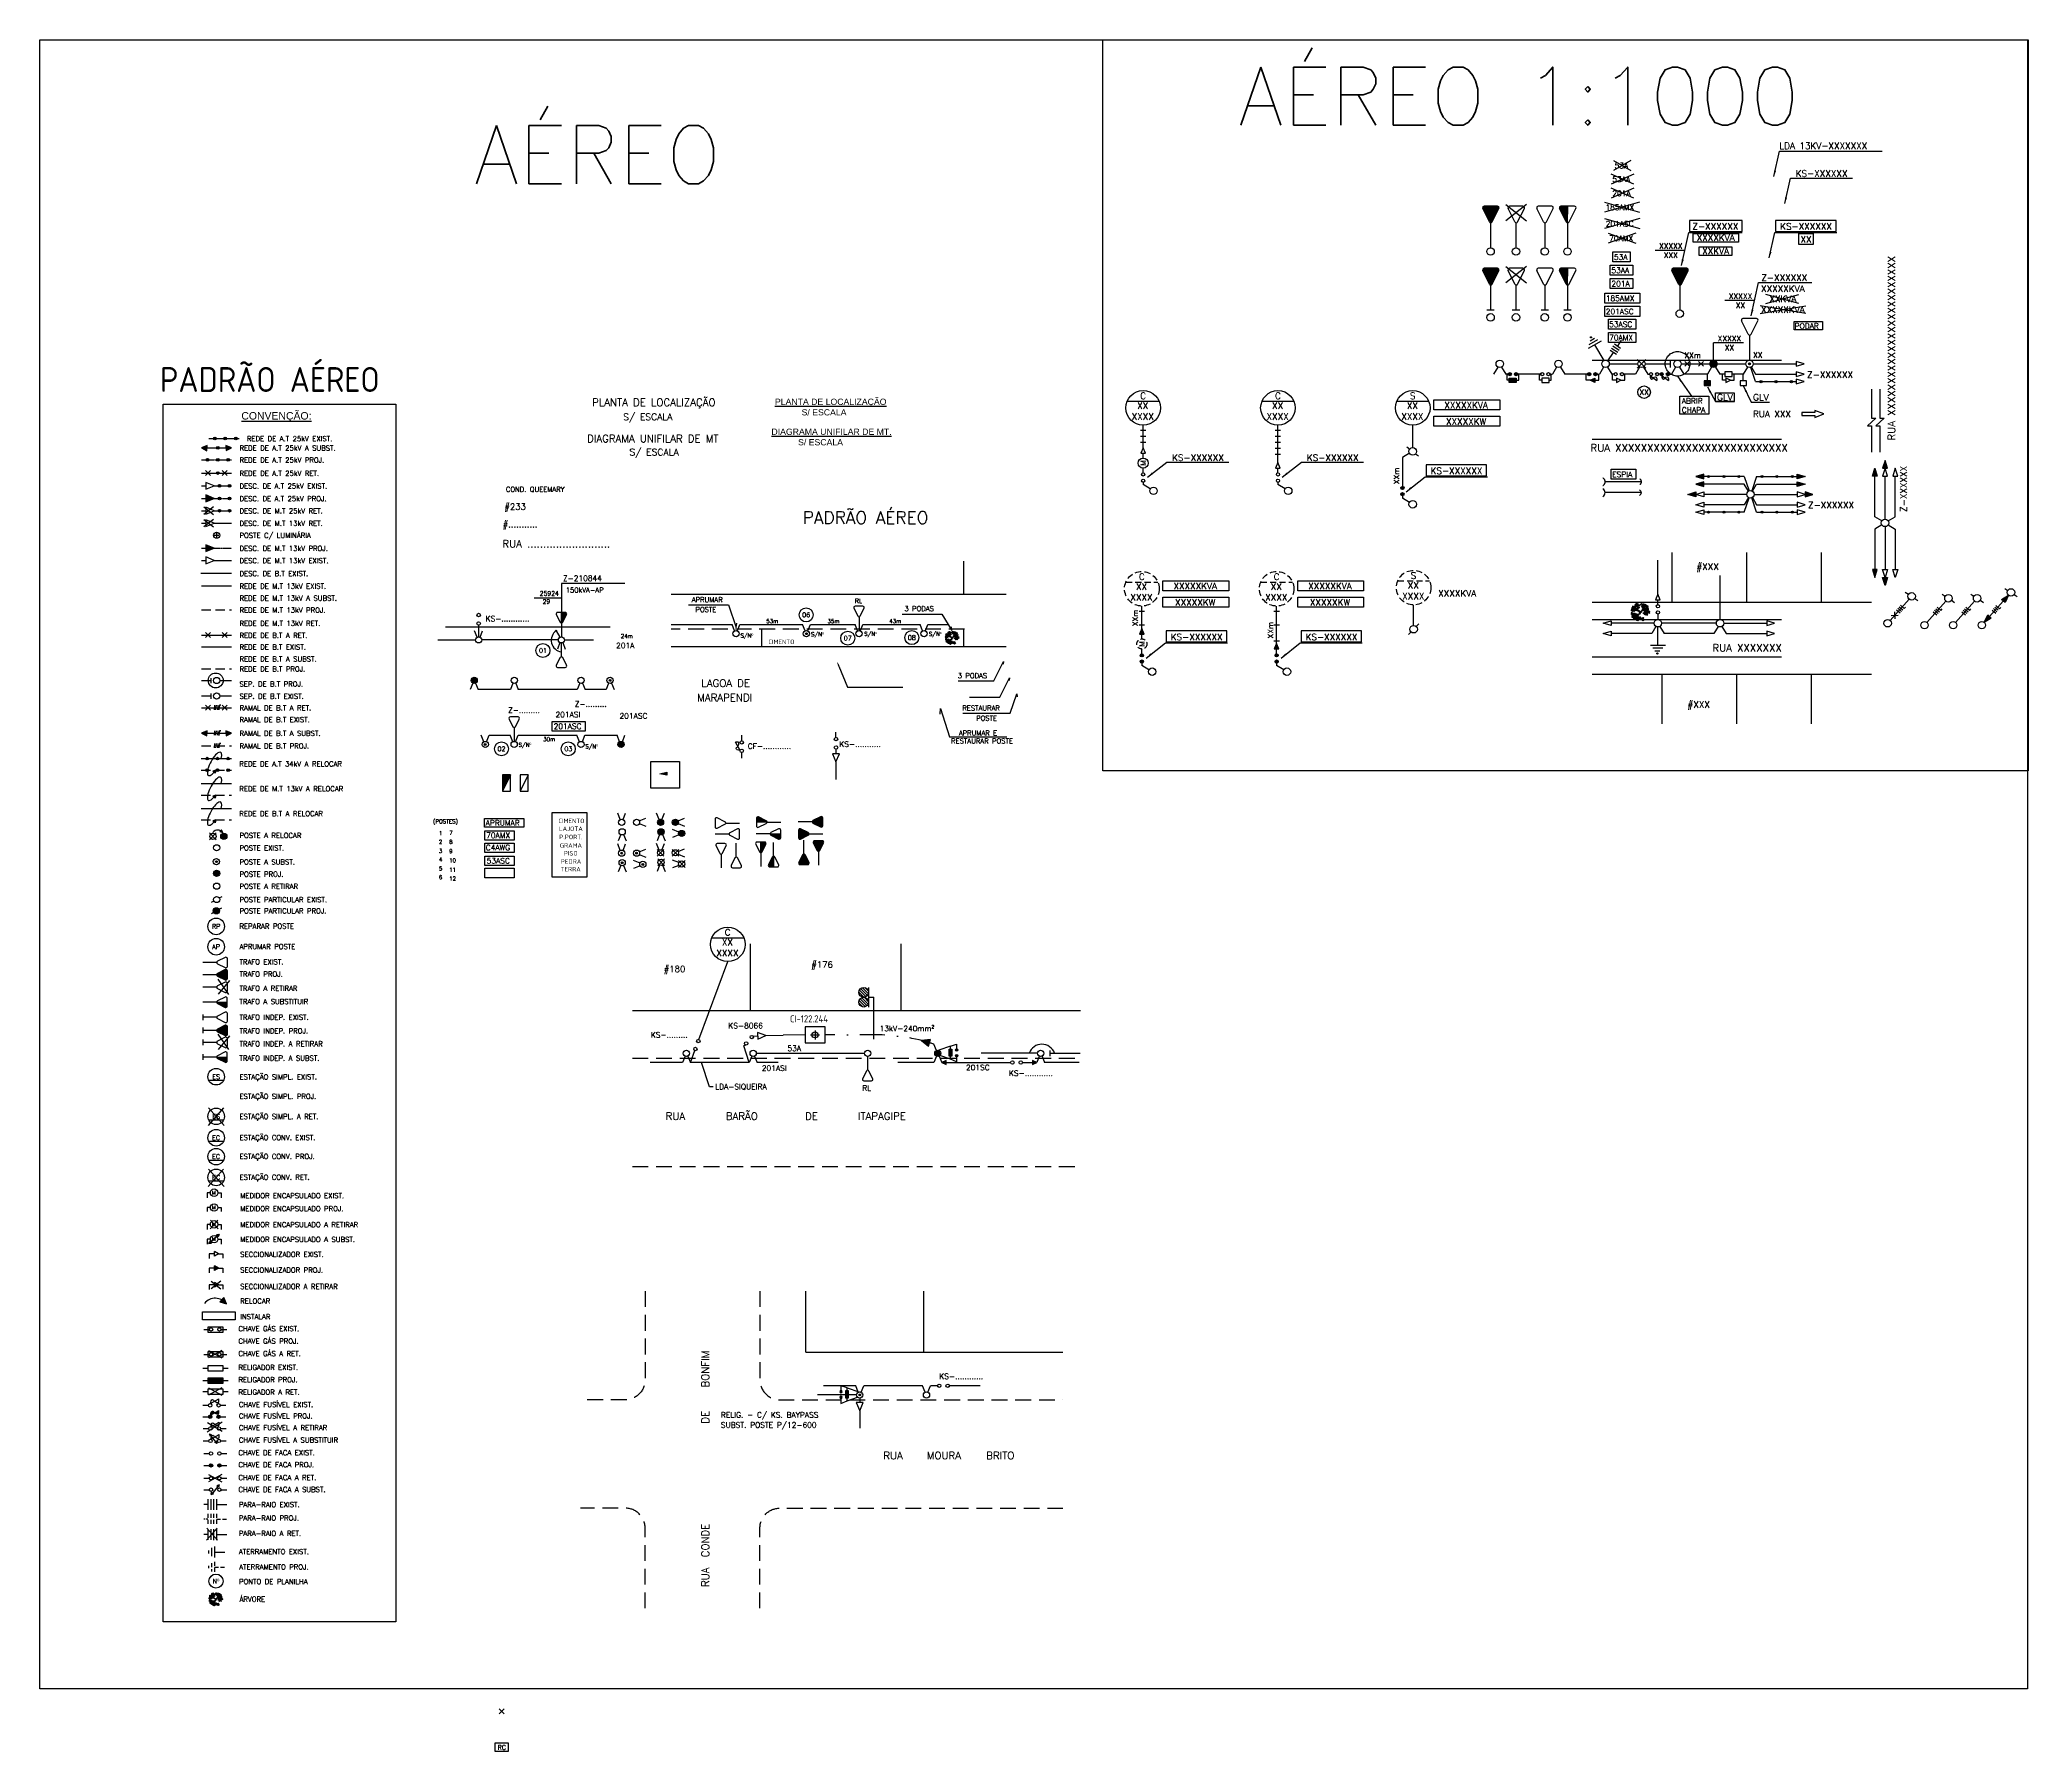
# Model space of a CAD drawing. Header units: millimetres. Extents: x 914 to 1954, y 1483 to 3495.
# Drawn here: x 1147 to 1946, y 2807 to 3495 of the extents above; entities that cross this region are included whole.
import ezdxf
from ezdxf.enums import TextEntityAlignment as Align
from ezdxf.lldxf.tags import DXFTag

# ---------------------------------------------------------------- set-up
doc = ezdxf.new("R2010")
doc.units = ezdxf.units.MM
for name, pattern in [('_DTPRUB1', [1.2, 0.8, -0.4]), ('DASHDOT', [1, 0.5, -0.25, 0, -0.25]), ('DASHED2', [0.375, 0.25, -0.125]), ('DASHEDX2', [38.1, 25.4, -12.7]), ('HIDDEN', [9.525, 6.35, -3.175])]:
    doc.linetypes.add(name, pattern=pattern)
for name, color, linetype in [('APRUMAR_POSTE', 2, 'Continuous'), ('ARVORE', 1, 'Continuous'), ('aterramento_exist', 2, 'Continuous'), ('aterramento_proj', 2, 'Continuous'), ('BT_EXISTENTE', 7, 'Continuous'), ('BTEXIST', 6, 'Continuous'), ('CARIMBO', 5, 'Continuous'), ('chapa_separação_bt_aerea_existente', 201, 'Continuous'), ('chapa_separação_bt_aerea_projetada', 201, 'Continuous'), ('chave de faca aérea á substituir', 3, 'Continuous'), ('chave_faca_aerea_existente', 3, 'Continuous'), ('chave_faca_aerea_projetada', 3, 'Continuous'), ('chave_faca_retirar', 3, 'Continuous'), ('chave_fusivel_aereo_existente', 3, 'Continuous'), ('chave_fusivel_aereo_projetada', 3, 'Continuous'), ('chave_fusivel_aereo_retirar', 3, 'Continuous'), ('chave_fusivel_aereo_substituir', 3, 'Continuous'), ('chave_gas_aereo_exist', 3, 'Continuous'), ('chave_gas_aereo_proj', 3, 'Continuous'), ('chave_gas_aereo_ret', 3, 'Continuous'), ('CTCIDTEXIST', 15, 'Continuous'), ('descida_at_34kv_exist', 2, 'Continuous'), ('descida_at_34kv_proj', 2, 'Continuous'), ('descida_at_34kv_ret', 2, 'Continuous'), ('descida_bt_existente', 7, 'Continuous'), ('descida_mt_13kv_exst', 2, 'Continuous'), ('descida_mt_13kv_proj', 2, 'Continuous'), ('descida_mt_13kv_ret', 2, 'Continuous'), ('EQEXISTTXT', 2, 'Continuous'), ('EQPROJ', 40, 'Continuous'), ('EQUIPAMENTO', 3, 'Continuous'), ('estação simplificada á retirar', 3, 'Continuous'), ('estação_conv_existente', 3, 'Continuous'), ('estação_conv_projetada', 3, 'Continuous'), ('estação_conv_retirar', 3, 'Continuous'), ('estação_simpl_existente', 3, 'Continuous'), ('estação_simpl_projetada', 3, 'Continuous'), ('HACHURA', 1, 'Continuous'), ('instalar', 1, 'Continuous'), ('Light_textos', 2, 'Continuous'), ('LINHA_DE_CHAMADA', 1, 'Continuous'), ('LOTE', 5, 'Continuous'), ('LOTE FICTICIO', 4, 'Continuous'), ('medidor_encaps_existente', 3, 'Continuous'), ('medidor_encaps_projetada', 3, 'Continuous'), ('medidor_encaps_retirar', 3, 'Continuous'), ('medidor_encaps_substituir', 3, 'Continuous'), ('MEIO FIO PROJETADO', 1, 'HIDDEN'), ('MEIO_FIO', 3, 'Continuous'), ('MT_EXISTENTE', 2, 'Continuous'), ('MTXXXXXEXIST', 2, 'Continuous'), ('NOME_RUAS', 7, 'Continuous'), ('NUMERACAO_LOTES', 7, 'Continuous'), ('para_raio_exist', 2, 'Continuous'), ('para_raio_proj', 2, 'Continuous'), ('para_raio_ret', 2, 'Continuous'), ('PONTO DE PLANILHA', 2, 'Continuous'), ('ponto_de_planilha', 1, 'Continuous'), ('POSTE A RETIRAR', 2, 'Continuous'), ('POSTE A SUBSTITUIR', 2, 'Continuous'), ('POSTE PROJETADO', 2, 'Continuous'), ('poste_com_luminária', 2, 'Continuous'), ('POSTE_EXISTENTE', 2, 'Continuous'), ('poste_light_existente', 2, 'Continuous'), ('poste_light_projetado', 2, 'Continuous'), ('poste_light_relocar', 2, 'Continuous'), ('poste_light_retirar', 2, 'Continuous'), ('poste_light_substituir', 2, 'Continuous'), ('poste_particular_existente', 1, 'Continuous'), ('poste_particular_projetado', 1, 'Continuous'), ('ramal_bt_aereo_projetado', 3, 'Continuous'), ('ramal_bt_aereo_retirar', 3, 'Continuous'), ('ramal_bt_aereo_substituir', 3, 'Continuous'), ('REDE DE BT SUBT. EXISTENTE EM DUTO', 6, 'Continuous'), ('rede_ m.t_ 13kv_aérea á substituir', 2, 'Continuous'), ('rede_at_34kv_aerea_existente', 2, 'Continuous'), ('rede_at_34kv_aerea_projetada', 2, 'Continuous'), ('rede_at_34kv_aerea_relocar', 2, 'Continuous'), ('rede_at_34kv_aerea_retirar', 2, 'Continuous'), ('rede_at_34kv_aerea_substituir', 2, 'Continuous'), ('rede_bt_aerea_existente', 201, 'Continuous'), ('rede_bt_aerea_projetada', 201, 'Continuous'), ('rede_bt_aerea_relocar', 201, 'Continuous'), ('rede_bt_aerea_retirar', 201, 'Continuous'), ('rede_bt_aerea_susbtituir', 201, 'Continuous'), ('rede_mt_aerea_13kv_exisnete', 2, 'Continuous'), ('rede_mt_aerea_13kv_existente', 2, 'Continuous'), ('rede_mt_aerea_13kv_projetada', 2, 'Continuous'), ('rede_mt_aereo_13kv_relocar', 2, 'Continuous'), ('rede_mt_subt._existente', 2, 'Continuous'), ('RELIGADOR RETIRAR', 3, 'Continuous'), ('RELIGADOR_EXISTENTE', 3, 'Continuous'), ('RELIGADOR_PROJETADO', 3, 'Continuous'), ('REPARAR_ POSTE', 2, 'Continuous'), ('seccionalizador_aereo_existente', 3, 'Continuous'), ('seccionalizador_aereo_projetado', 3, 'Continuous'), ('seccionalizador_aereo_retirar', 3, 'Continuous'), ('seta_indicação_relocação', 3, 'Continuous'), ('TEXTOS_VARIAVEIS', 2, 'Continuous'), ('TOPOGRAFIA', 2, 'Continuous'), ('TOPOGRTXT', 2, 'Continuous'), ('transformador_light_aereo_existente', 3, 'Continuous'), ('transformador_light_aereo_projetado', 3, 'Continuous'), ('transformador_light_aereo_retirar', 3, 'Continuous'), ('transformador_light_aereo_substituir', 3, 'Continuous'), ('transformador_light_indepedente_aereo_existente', 3, 'Continuous'), ('transformador_light_indepedente_aereo_projetado', 3, 'Continuous'), ('transformador_light_indepedente_aereo_retirar', 3, 'Continuous'), ('transformador_light_indepedente_aereo_substituir', 3, 'Continuous')]:
    doc.layers.add(name, color=color, linetype=linetype)
doc.styles.add('isocop', font='isocp.shx')
doc.styles.add('PADRÃO', font='romans.shx')
doc.styles.add('REGUA100', font='ROMANS', dxfattribs={"height": 2.5})
doc.styles.add('ROMANS', font='romans.shx', dxfattribs={"height": 0.45})
doc.styles.get("Standard").update_dxf_attribs({"font": 'arial.ttf'})
doc.styles.add('STANDART', font='isocp2.shx', dxfattribs={"height": 0.625})
tags = doc.linetypes.add('HIDDEN2', pattern=[0.1875, 0.125, -0.0625]).pattern_tags.tags
tags[6:7] = [DXFTag(74, 4), DXFTag(75, 0), DXFTag(340, '0'), DXFTag(46, 1.0), DXFTag(50, 0.0), DXFTag(44, 0.0), DXFTag(45, 0.0)]
tags[4:5] = [DXFTag(74, 4), DXFTag(75, 0), DXFTag(340, '0'), DXFTag(46, 1.0), DXFTag(50, 0.0), DXFTag(44, 0.0), DXFTag(45, 0.0)]
doc.linetypes.add('TRACKS', pattern='A,0.15,[130,ltypeshp.shx,S=0.25,R=0,X=0,Y=0],0.15', length=0.3)
doc.dimstyles.get("Standard").update_dxf_attribs({"dimtxt": 0.18, "dimasz": 0.18, "dimexe": 0.18, "dimexo": 0.0625, "dimgap": 0.09, "dimtad": 0, "dimtih": 1, "dimtoh": 1, "dimdec": 4, "dimzin": 0, "dimdsep": 46, "dimtxsty": 'Standard', "dimcen": 0.09, "dimadec": 0, "dimazin": 0, "dimtfac": 1, "dimtdec": 4, "dimtofl": 0, "dimtmove": 0, "dimatfit": 3, "dimfxl": 1, "dimtolj": 1, "dimtzin": 0, "dimarcsym": 0})
pattern_1 = [(135, (29908707.741, -2745923.2316), (-0.53033008589, -0.53033008589), [])]

# ---------------------------------------------------------------- blocks, each defined once
blk = doc.blocks.new('A$C3E027413')
at = {"layer": 'EQEXISTTXT', "color": 3, "linetype": 'Continuous'}
for p, q in [((0, 6.03), (0, 0.62)), ((6.33, 2.74), (0.91, 0.05)), ((6.33, 3.88), (0.92, 6.59)), ((6.68, 3.23), (16.72, 3.23))]:
    blk.add_line(p, q, dxfattribs=at)
for centre, start, end in [((0.63, 6.03), 63.30069, 179.86574), ((0.63, 0.62), 179.86574, 296.43079), ((6.05, 3.31), 296.43079, 63.30069)]:
    blk.add_arc(centre, 0.633, start, end, dxfattribs=at)
blk = doc.blocks.new('A$C102D6B5D')
at = {"layer": 'EQPROJ', "linetype": 'DASHEDX2', "ltscale": 0.075}
blk.add_hatch(color=256, dxfattribs=at).paths.add_polyline_path([(1.33, 9.35, 1), (0.88, 9.35, 1)])
at = {"layer": 'EQPROJ', "linetype": 'DASHEDX2', "ltscale": 0.9}
for p, q in [((3.77, 8.3), (0.3, 6.3)), ((2.53, 8.88), (0.8, 7.88))]:
    blk.add_line(p, q, dxfattribs=at)
at = {"layer": 'EQPROJ', "linetype": 'DASHEDX2', "ltscale": 1.5}
blk.add_line((5.2, 7.82), (0, 4.82), dxfattribs=at)
at = {"layer": 'EQPROJ', "linetype": 'DASHEDX2', "ltscale": 1.3}
blk.add_line((2.6, 6.32), (6.25, 0), dxfattribs=at)
at = {"layer": 'EQPROJ', "linetype": 'DASHEDX2', "ltscale": 0.075}
blk.add_circle((1.1, 9.35), 0.225, dxfattribs=at)
blk = doc.blocks.new('A$C2B245A76')
at = {"layer": 'EQPROJ', "linetype": 'DASHEDX2', "ltscale": 1.3}
for p, q in [((2.77, 2.71), (0, 3.87)), ((5.53, 1.55), (9.22, 0))]:
    blk.add_line(p, q, dxfattribs=at)
at = {"layer": 'EQPROJ', "linetype": 'DASHEDX2', "ltscale": 0.9}
for p, q in [((3.35, 4.09), (2.19, 1.32)), ((4.27, 3.7), (3.11, 0.94)), ((5.19, 3.32), (4.03, 0.55)), ((6.11, 2.93), (4.95, 0.16))]:
    blk.add_line(p, q, dxfattribs=at)
blk = doc.blocks.new('A$C23727E30')
at = {"layer": 'REDE DE BT SUBT. EXISTENTE EM DUTO', "color": 2}
for p, q in [((0, 0.41), (0.41, 0)), ((0.41, 0.41), (0, 0))]:
    blk.add_line(p, q, dxfattribs=at)
blk = doc.blocks.new('A$C2E0E34F6')
at = {"color": 1}
for p, q in [((0, 1.67), (0.09, 1.72)), ((0, 1.55), (0, 1.67)), ((0.07, 1.51), (0, 1.55)), ((0.05, 1.08), (0.13, 1.14)), ((0.08, 0.95), (0.05, 1.08)), ((0.06, 1.87), (0.14, 1.92)), ((0.06, 1.74), (0.06, 1.87)), ((0.13, 1.71), (0.06, 1.74)), ((0.06, 1.28), (0.14, 1.34)), ((0.1, 1.16), (0.06, 1.28)), ((0.13, 1.57), (0.07, 1.51)), ((0.15, 0.93), (0.08, 0.95)), ((0.09, 1.72), (0.13, 1.57)), ((0.17, 1.14), (0.1, 1.16)), ((0.11, 2.09), (0.2, 2.14)), ((0.12, 1.97), (0.11, 2.09)), ((0.11, 1.46), (0.18, 1.59)), ((0.2, 1.42), (0.11, 1.46)), ((0.18, 1.93), (0.12, 1.97)), ((0.19, 1.77), (0.13, 1.71)), ((0.13, 1.14), (0.2, 1.01)), ((0.14, 1.92), (0.19, 1.77)), ((0.14, 1.34), (0.21, 1.21)), ((0.2, 1.01), (0.15, 0.93)), ((0.17, 2.29), (0.26, 2.34)), ((0.18, 2.16), (0.17, 2.29)), ((0.21, 1.21), (0.17, 1.14)), ((0.24, 2.13), (0.18, 2.16)), ((0.25, 1.99), (0.18, 1.93)), ((0.18, 1.59), (0.27, 1.58)), ((0.18, 0.61), (0.25, 0.68)), ((0.21, 0.49), (0.18, 0.61)), ((0.19, 0.82), (0.27, 0.88)), ((0.22, 0.7), (0.19, 0.82)), ((0.2, 2.14), (0.25, 1.99)), ((0.29, 1.51), (0.2, 1.42)), ((0.2, 0.89), (0.25, 1.03)), ((0.3, 0.87), (0.2, 0.89)), ((0.28, 0.47), (0.21, 0.49)), ((0.22, 1.87), (0.3, 2.01)), ((0.31, 1.84), (0.22, 1.87)), ((0.29, 0.67), (0.22, 0.7)), ((0.3, 2.19), (0.24, 2.13)), ((0.25, 1.03), (0.34, 1.05)), ((0.25, 0.68), (0.33, 0.54)), ((0.26, 2.34), (0.3, 2.19)), ((0.26, 1.71), (0.34, 1.76)), ((0.26, 1.58), (0.26, 1.71)), ((0.32, 1.55), (0.26, 1.58)), ((0.27, 1.58), (0.29, 1.51)), ((0.27, 0.88), (0.34, 0.75)), ((0.33, 0.54), (0.28, 0.47)), ((0.34, 0.75), (0.29, 0.67)), ((0.3, 2.01), (0.39, 2)), ((0.37, 0.98), (0.3, 0.87)), ((0.31, 1.91), (0.4, 1.95)), ((0.4, 1.93), (0.31, 1.84)), ((0.32, 1.78), (0.31, 1.91)), ((0.38, 1.75), (0.32, 1.78)), ((0.39, 1.61), (0.32, 1.55)), ((0.33, 0.89), (0.4, 0.96)), ((0.36, 0.77), (0.33, 0.89)), ((0.33, 0.42), (0.38, 0.57)), ((0.43, 0.41), (0.33, 0.42)), ((0.34, 1.76), (0.39, 1.61)), ((0.34, 1.1), (0.42, 1.16)), ((0.37, 0.98), (0.34, 1.1)), ((0.34, 1.05), (0.37, 0.98)), ((0.36, 1.49), (0.44, 1.63)), ((0.46, 1.46), (0.36, 1.49)), ((0.43, 0.75), (0.36, 0.77)), ((0.44, 0.95), (0.37, 0.98)), ((0.44, 1.81), (0.38, 1.75)), ((0.38, 0.57), (0.46, 0.58)), ((0.39, 2.13), (0.55, 2.15)), ((0.42, 2.03), (0.39, 2.13)), ((0.39, 2), (0.4, 1.93)), ((0.4, 1.95), (0.44, 1.81)), ((0.4, 0.96), (0.48, 0.82)), ((0.41, 2.27), (0.5, 2.35)), ((0.42, 2.19), (0.41, 2.27)), ((0.5, 2.18), (0.42, 2.19)), ((0.55, 2.02), (0.42, 2.03)), ((0.42, 1.16), (0.49, 1.03)), ((0.48, 0.82), (0.43, 0.75)), ((0.5, 0.52), (0.43, 0.41)), ((0.44, 1.63), (0.53, 1.62)), ((0.49, 1.03), (0.44, 0.95)), ((0.46, 1.72), (0.61, 1.74)), ((0.49, 1.63), (0.46, 1.72)), ((0.55, 1.55), (0.46, 1.46)), ((0.46, 0.58), (0.5, 0.52)), ((0.47, 1.86), (0.57, 1.94)), ((0.48, 1.79), (0.47, 1.86)), ((0.47, 0.41), (0.54, 0.47)), ((0.5, 0.28), (0.47, 0.41)), ((0.57, 1.78), (0.48, 1.79)), ((0.48, 0.7), (0.53, 0.85)), ((0.58, 0.69), (0.48, 0.7)), ((0.48, 0.61), (0.56, 0.68)), ((0.51, 0.49), (0.48, 0.61)), ((0.61, 1.61), (0.49, 1.63)), ((0.49, 0.96), (0.57, 1.02)), ((0.52, 0.84), (0.49, 0.96)), ((0.5, 2.35), (0.59, 2.3)), ((0.59, 2.3), (0.5, 2.18)), ((0.5, 1.17), (0.58, 1.23)), ((0.54, 1.04), (0.5, 1.17)), ((0.57, 0.26), (0.5, 0.28)), ((0.59, 0.47), (0.51, 0.49)), ((0.59, 0.82), (0.52, 0.84)), ((0.53, 1.62), (0.55, 1.55)), ((0.53, 0.85), (0.61, 0.86)), ((0.61, 1.02), (0.54, 1.04)), ((0.54, 0.47), (0.62, 0.34)), ((0.55, 2.15), (0.6, 2.07)), ((0.6, 2.07), (0.55, 2.02)), ((0.56, 0.68), (0.63, 0.54)), ((0.57, 2.52), (0.72, 2.54)), ((0.59, 2.43), (0.57, 2.52)), ((0.57, 1.94), (0.66, 1.9)), ((0.66, 1.9), (0.57, 1.78)), ((0.57, 1.02), (0.64, 0.89)), ((0.62, 0.34), (0.57, 0.26)), ((0.58, 2.66), (0.67, 2.74)), ((0.59, 2.59), (0.58, 2.66)), ((0.58, 1.23), (0.65, 1.1)), ((0.65, 0.8), (0.58, 0.69)), ((0.67, 2.58), (0.59, 2.59)), ((0.72, 2.41), (0.59, 2.43)), ((0.64, 0.89), (0.59, 0.82)), ((0.63, 0.54), (0.59, 0.47)), ((0.6, 2.34), (0.7, 2.42)), ((0.61, 2.27), (0.6, 2.34)), ((0.7, 2.25), (0.61, 2.27)), ((0.61, 1.74), (0.66, 1.67)), ((0.66, 1.67), (0.61, 1.61)), ((0.65, 1.1), (0.61, 1.02)), ((0.61, 0.86), (0.65, 0.8)), ((0.62, 0.22), (0.67, 0.36)), ((0.72, 0.2), (0.62, 0.22)), ((0.63, 0.5), (0.71, 0.56)), ((0.66, 0.38), (0.63, 0.5)), ((0.64, 0.77), (0.69, 0.92)), ((0.74, 0.76), (0.64, 0.77)), ((0.65, 0.71), (0.72, 0.77)), ((0.68, 0.58), (0.65, 0.71)), ((0.66, 1.94), (0.76, 2.02)), ((0.67, 1.86), (0.66, 1.94)), ((0.73, 0.35), (0.66, 0.38)), ((0.67, 2.74), (0.76, 2.7)), ((0.76, 2.7), (0.67, 2.58)), ((0.76, 1.85), (0.67, 1.86)), ((0.67, 0.36), (0.75, 0.38)), ((0.75, 0.56), (0.68, 0.58)), ((0.69, 0.92), (0.78, 0.93)), ((0.7, 2.42), (0.78, 2.38)), ((0.78, 2.38), (0.7, 2.25)), ((0.71, 0.56), (0.78, 0.43)), ((0.72, 2.54), (0.77, 2.47)), ((0.77, 2.47), (0.72, 2.41)), ((0.72, 0.77), (0.8, 0.63)), ((0.79, 0.31), (0.72, 0.2)), ((0.78, 0.43), (0.73, 0.35)), ((0.81, 0.87), (0.74, 0.76)), ((0.75, 2.37), (0.9, 2.39)), ((0.78, 2.28), (0.75, 2.37)), ((0.8, 0.63), (0.75, 0.56)), ((0.75, 0.38), (0.79, 0.31)), ((0.76, 2.51), (0.86, 2.59)), ((0.77, 2.44), (0.76, 2.51)), ((0.76, 2.02), (0.85, 1.98)), ((0.85, 1.98), (0.76, 1.85)), ((0.77, 2.74), (0.87, 2.82)), ((0.78, 2.66), (0.77, 2.74)), ((0.86, 2.42), (0.77, 2.44)), ((0.87, 2.65), (0.78, 2.66)), ((0.91, 2.26), (0.78, 2.28)), ((0.78, 0.93), (0.81, 0.87)), ((0.78, 0.31), (0.83, 0.45)), ((0.88, 0.29), (0.78, 0.31)), ((0.79, 0.21), (0.95, 0.23)), ((0.82, 0.12), (0.79, 0.21)), ((0.81, 0.48), (0.89, 0.55)), ((0.84, 0.36), (0.81, 0.48)), ((0.82, 0.89), (0.89, 0.95)), ((0.85, 0.76), (0.82, 0.89)), ((0.82, 0.69), (0.9, 0.75)), ((0.86, 0.57), (0.82, 0.69)), ((0.95, 0.1), (0.82, 0.12)), ((0.83, 1.09), (0.91, 1.15)), ((0.86, 0.97), (0.83, 1.09)), ((0.83, 0.45), (0.92, 0.47)), ((0.91, 0.34), (0.84, 0.36)), ((0.92, 0.74), (0.85, 0.76)), ((0.86, 2.59), (0.95, 2.55)), ((0.95, 2.55), (0.86, 2.42)), ((0.86, 1.91), (1.01, 1.93)), ((0.89, 1.81), (0.86, 1.91)), ((0.93, 0.95), (0.86, 0.97)), ((0.93, 0.54), (0.86, 0.57)), ((0.87, 2.82), (0.95, 2.77)), ((0.95, 2.77), (0.87, 2.65)), ((0.87, 2.05), (0.97, 2.13)), ((0.88, 1.97), (0.87, 2.05)), ((0.97, 1.96), (0.88, 1.97)), ((0.95, 0.4), (0.88, 0.29)), ((1.02, 1.8), (0.89, 1.81)), ((0.89, 0.95), (0.97, 0.82)), ((0.89, 0.55), (0.96, 0.41)), ((0.9, 2.39), (0.95, 2.32)), ((0.9, 0.75), (0.97, 0.62)), ((0.95, 2.32), (0.91, 2.26)), ((0.91, 1.15), (0.98, 1.02)), ((0.96, 0.41), (0.91, 0.34)), ((0.97, 0.82), (0.92, 0.74)), ((0.92, 0.47), (0.95, 0.4)), ((0.98, 1.02), (0.93, 0.95)), ((0.97, 0.62), (0.93, 0.54)), ((0.94, 2.27), (1.09, 2.29)), ((0.97, 2.18), (0.94, 2.27)), ((0.95, 2.58), (1.05, 2.66)), ((0.96, 2.51), (0.95, 2.58)), ((0.95, 2.41), (1.05, 2.49)), ((0.96, 2.34), (0.95, 2.41)), ((0.95, 0.23), (0.99, 0.15)), ((0.99, 0.15), (0.95, 0.1)), ((1.05, 2.5), (0.96, 2.51)), ((1.05, 2.33), (0.96, 2.34)), ((0.96, 0.29), (1.01, 0.44)), ((1.06, 0.28), (0.96, 0.29)), ((1.1, 2.16), (0.97, 2.18)), ((0.97, 2.13), (1.06, 2.08)), ((1.06, 2.08), (0.97, 1.96)), ((0.97, 0.7), (1.02, 0.84)), ((1.07, 0.68), (0.97, 0.7)), ((0.98, 0.12), (1.13, 0.13)), ((1, 0.02), (0.98, 0.12)), ((1.13, 0), (1, 0.02)), ((1.01, 1.93), (1.07, 1.85)), ((1.01, 0.44), (1.1, 0.45)), ((1.07, 1.85), (1.02, 1.8)), ((1.02, 0.84), (1.1, 0.86)), ((1.05, 2.66), (1.14, 2.62)), ((1.14, 2.62), (1.05, 2.5)), ((1.05, 2.49), (1.14, 2.45)), ((1.14, 2.45), (1.05, 2.33)), ((1.13, 0.39), (1.06, 0.28)), ((1.07, 2.12), (1.16, 2.2)), ((1.08, 2.05), (1.07, 2.12)), ((1.13, 0.79), (1.07, 0.68)), ((1.16, 2.03), (1.08, 2.05)), ((1.08, 0.61), (1.23, 0.63)), ((1.1, 0.52), (1.08, 0.61)), ((1.09, 2.29), (1.14, 2.22)), ((1.14, 2.22), (1.1, 2.16)), ((1.1, 0.86), (1.13, 0.79)), ((1.23, 0.5), (1.1, 0.52)), ((1.1, 0.45), (1.13, 0.39)), ((1.12, 0.18), (1.15, 0.27)), ((1.24, 0.08), (1.12, 0.18)), ((1.13, 0.13), (1.18, 0.06)), ((1.18, 0.06), (1.13, 0)), ((1.14, 2.48), (1.24, 2.57)), ((1.15, 2.41), (1.14, 2.48)), ((1.24, 2.4), (1.15, 2.41)), ((1.15, 0.79), (1.21, 0.67)), ((1.15, 0.38), (1.3, 0.39)), ((1.17, 0.28), (1.15, 0.38)), ((1.15, 0.27), (1.22, 0.27)), ((1.16, 2.2), (1.25, 2.16)), ((1.25, 2.16), (1.16, 2.03)), ((1.3, 0.26), (1.17, 0.28)), ((1.22, 0.27), (1.29, 0.17)), ((1.23, 0.63), (1.28, 0.55)), ((1.28, 0.55), (1.23, 0.5)), ((1.24, 2.57), (1.33, 2.52)), ((1.33, 2.52), (1.24, 2.4)), ((1.29, 0.17), (1.24, 0.08)), ((1.26, 0.52), (1.41, 0.53)), ((1.29, 0.42), (1.26, 0.52)), ((1.41, 0.4), (1.29, 0.42)), ((1.3, 0.39), (1.35, 0.32)), ((1.35, 0.32), (1.3, 0.26)), ((1.33, 0.28), (1.48, 0.3)), ((1.36, 0.19), (1.33, 0.28)), ((1.48, 0.17), (1.36, 0.19)), ((1.41, 0.59), (1.43, 0.67)), ((1.52, 0.49), (1.41, 0.59)), ((1.41, 0.53), (1.46, 0.46)), ((1.46, 0.46), (1.41, 0.4)), ((1.43, 2.7), (1.48, 2.82)), ((1.47, 2.64), (1.43, 2.7)), ((1.43, 0.67), (1.5, 0.68)), ((1.55, 2.67), (1.47, 2.64)), ((1.48, 2.82), (1.57, 2.82)), ((1.48, 0.35), (1.5, 0.44)), ((1.59, 0.25), (1.48, 0.35)), ((1.48, 0.3), (1.53, 0.22)), ((1.53, 0.22), (1.48, 0.17)), ((1.5, 0.68), (1.57, 0.57)), ((1.5, 0.44), (1.57, 0.44)), ((1.57, 0.57), (1.52, 0.49)), ((1.57, 2.82), (1.55, 2.67)), ((1.57, 0.53), (1.72, 0.55)), ((1.59, 0.44), (1.57, 0.53)), ((1.57, 0.44), (1.65, 0.33)), ((1.58, 2.3), (1.63, 2.41)), ((1.62, 2.24), (1.58, 2.3)), ((1.72, 0.42), (1.59, 0.44)), ((1.65, 0.33), (1.59, 0.25)), ((1.6, 2.7), (1.63, 2.79)), ((1.69, 2.59), (1.6, 2.7)), ((1.62, 2.5), (1.65, 2.58)), ((1.72, 2.38), (1.62, 2.5)), ((1.7, 2.27), (1.62, 2.24)), ((1.63, 2.79), (1.71, 2.78)), ((1.63, 2.41), (1.72, 2.42)), ((1.65, 2.58), (1.73, 2.57)), ((1.66, 0.27), (1.81, 0.29)), ((1.69, 0.18), (1.66, 0.27)), ((1.76, 2.66), (1.69, 2.59)), ((1.81, 0.16), (1.69, 0.18)), ((1.72, 2.42), (1.7, 2.27)), ((1.71, 2.78), (1.76, 2.66)), ((1.78, 2.45), (1.72, 2.38)), ((1.72, 0.55), (1.77, 0.47)), ((1.77, 0.47), (1.72, 0.42)), ((1.73, 2.57), (1.78, 2.45)), ((1.75, 2.3), (1.78, 2.38)), ((1.84, 2.18), (1.75, 2.3)), ((1.75, 0.44), (1.9, 0.45)), ((1.78, 0.34), (1.75, 0.44)), ((1.76, 2.66), (1.81, 2.78)), ((1.81, 2.6), (1.76, 2.66)), ((1.77, 2.1), (1.8, 2.18)), ((1.87, 1.98), (1.77, 2.1)), ((1.78, 2.38), (1.85, 2.37)), ((1.9, 0.32), (1.78, 0.34)), ((1.8, 2.18), (1.88, 2.17)), ((1.81, 2.78), (1.91, 2.78)), ((1.89, 2.63), (1.81, 2.6)), ((1.81, 0.29), (1.86, 0.21)), ((1.86, 0.21), (1.81, 0.16)), ((1.84, 2.16), (1.89, 2.28)), ((1.91, 2.26), (1.84, 2.18)), ((1.88, 2.1), (1.84, 2.16)), ((1.84, 0.18), (1.99, 0.19)), ((1.87, 0.08), (1.84, 0.18)), ((1.85, 2.37), (1.91, 2.26)), ((1.93, 2.05), (1.87, 1.98)), ((1.99, 0.06), (1.87, 0.08)), ((1.88, 2.17), (1.93, 2.05)), ((1.97, 2.13), (1.88, 2.1)), ((1.91, 2.78), (1.89, 2.63)), ((1.89, 2.28), (1.99, 2.28)), ((1.9, 0.5), (1.92, 0.59)), ((2.01, 0.4), (1.9, 0.5)), ((1.9, 0.45), (1.95, 0.38)), ((1.95, 0.38), (1.9, 0.32)), ((1.91, 1.75), (1.96, 1.87)), ((1.95, 1.69), (1.91, 1.75)), ((1.92, 0.59), (1.99, 0.59)), ((1.93, 2.67), (1.97, 2.75)), ((2.03, 2.55), (1.93, 2.67)), ((1.94, 1.29), (1.99, 1.4)), ((1.98, 1.23), (1.94, 1.29)), ((1.95, 2.46), (1.99, 2.54)), ((2.05, 2.34), (1.95, 2.46)), ((2.04, 1.72), (1.95, 1.69)), ((1.96, 1.87), (2.06, 1.87)), ((1.97, 2.75), (2.04, 2.74)), ((1.99, 2.28), (1.97, 2.13)), ((1.98, 2.62), (2.03, 2.73)), ((2.02, 2.56), (1.98, 2.62)), ((2.07, 1.26), (1.98, 1.23)), ((1.99, 2.54), (2.06, 2.53)), ((1.99, 1.4), (2.09, 1.41)), ((1.99, 0.59), (2.06, 0.49)), ((1.99, 0.24), (2.01, 0.33)), ((2.1, 0.14), (1.99, 0.24)), ((1.99, 0.19), (2.04, 0.12)), ((2.04, 0.12), (1.99, 0.06)), ((2.01, 2.16), (2.04, 2.25)), ((2.11, 2.05), (2.01, 2.16)), ((2.06, 0.49), (2.01, 0.4)), ((2.01, 0.33), (2.09, 0.33)), ((2.11, 2.59), (2.02, 2.56)), ((2.03, 2.73), (2.13, 2.74)), ((2.09, 2.62), (2.03, 2.55)), ((2.03, 1.96), (2.07, 2.04)), ((2.13, 1.84), (2.03, 1.96)), ((2.04, 2.74), (2.09, 2.62)), ((2.04, 2.25), (2.12, 2.24)), ((2.06, 1.87), (2.04, 1.72)), ((2.11, 2.42), (2.05, 2.34)), ((2.06, 2.53), (2.11, 2.42)), ((2.07, 2.04), (2.14, 2.03)), ((2.09, 1.41), (2.07, 1.26)), ((2.08, 1.75), (2.11, 1.83)), ((2.18, 1.64), (2.08, 1.75)), ((2.09, 0.33), (2.16, 0.23)), ((2.1, 1.55), (2.14, 1.63)), ((2.2, 1.43), (2.1, 1.55)), ((2.16, 0.23), (2.1, 0.14)), ((2.13, 2.74), (2.11, 2.59)), ((2.17, 2.12), (2.11, 2.05)), ((2.11, 1.83), (2.19, 1.83)), ((2.11, 1.29), (2.14, 1.37)), ((2.21, 1.17), (2.11, 1.29)), ((2.12, 2.24), (2.17, 2.12)), ((2.19, 1.91), (2.13, 1.84)), ((2.13, 1.08), (2.17, 1.17)), ((2.23, 0.97), (2.13, 1.08)), ((2.14, 2.03), (2.19, 1.91)), ((2.14, 1.63), (2.21, 1.62)), ((2.14, 1.37), (2.22, 1.36)), ((2.15, 2.62), (2.19, 2.7)), ((2.25, 2.5), (2.15, 2.62)), ((2.17, 2.41), (2.21, 2.5)), ((2.27, 2.3), (2.17, 2.41)), ((2.17, 1.17), (2.24, 1.16)), ((2.24, 1.71), (2.18, 1.64)), ((2.19, 2.7), (2.26, 2.69)), ((2.19, 1.83), (2.24, 1.71)), ((2.2, 1.98), (2.25, 2.1)), ((2.25, 1.92), (2.2, 1.98)), ((2.26, 1.5), (2.2, 1.43)), ((2.21, 2.5), (2.28, 2.49)), ((2.21, 1.62), (2.26, 1.5)), ((2.27, 1.25), (2.21, 1.17)), ((2.22, 1.36), (2.27, 1.25)), ((2.29, 1.04), (2.23, 0.97)), ((2.24, 1.16), (2.29, 1.04)), ((2.31, 2.58), (2.25, 2.5)), ((2.25, 2.1), (2.35, 2.11)), ((2.33, 1.96), (2.25, 1.92)), ((2.26, 2.69), (2.31, 2.58)), ((2.27, 2.46), (2.32, 2.57)), ((2.32, 2.4), (2.27, 2.46)), ((2.33, 2.37), (2.27, 2.3)), ((2.27, 1.27), (2.31, 1.39)), ((2.31, 1.21), (2.27, 1.27)), ((2.28, 2.49), (2.33, 2.37)), ((2.3, 1.56), (2.35, 1.68)), ((2.34, 1.5), (2.3, 1.56)), ((2.31, 1.39), (2.41, 1.39)), ((2.39, 1.24), (2.31, 1.21)), ((2.32, 2.57), (2.42, 2.58)), ((2.4, 2.43), (2.32, 2.4)), ((2.35, 2.11), (2.33, 1.96)), ((2.43, 1.53), (2.34, 1.5)), ((2.35, 1.68), (2.45, 1.68)), ((2.36, 2.14), (2.41, 2.26)), ((2.4, 2.08), (2.36, 2.14)), ((2.37, 1.99), (2.41, 2.07)), ((2.47, 1.87), (2.37, 1.99)), ((2.39, 1.78), (2.43, 1.87)), ((2.49, 1.67), (2.39, 1.78)), ((2.41, 1.39), (2.39, 1.24)), ((2.42, 2.58), (2.4, 2.43)), ((2.48, 2.11), (2.4, 2.08)), ((2.41, 2.26), (2.5, 2.26)), ((2.41, 2.07), (2.48, 2.06)), ((2.43, 1.87), (2.5, 1.86)), ((2.45, 1.68), (2.43, 1.53)), ((2.44, 2.46), (2.48, 2.54)), ((2.54, 2.34), (2.44, 2.46)), ((2.44, 1.27), (2.47, 1.36)), ((2.53, 1.16), (2.44, 1.27)), ((2.46, 2.25), (2.5, 2.34)), ((2.56, 2.14), (2.46, 2.25)), ((2.46, 1.07), (2.49, 1.15)), ((2.55, 0.95), (2.46, 1.07)), ((2.53, 1.94), (2.47, 1.87)), ((2.47, 1.56), (2.5, 1.64)), ((2.57, 1.44), (2.47, 1.56)), ((2.47, 1.36), (2.54, 1.35)), ((2.48, 2.54), (2.55, 2.53)), ((2.5, 2.26), (2.48, 2.11)), ((2.48, 2.06), (2.53, 1.94)), ((2.55, 1.74), (2.49, 1.67)), ((2.49, 1.36), (2.53, 1.44)), ((2.59, 1.24), (2.49, 1.36)), ((2.49, 1.15), (2.57, 1.14)), ((2.5, 2.34), (2.57, 2.33)), ((2.5, 1.86), (2.55, 1.74)), ((2.5, 1.64), (2.58, 1.64)), ((2.53, 2.14), (2.56, 2.22)), ((2.62, 2.02), (2.53, 2.14)), ((2.53, 1.44), (2.6, 1.43)), ((2.6, 1.23), (2.53, 1.16)), ((2.6, 2.42), (2.54, 2.34)), ((2.54, 1.35), (2.6, 1.23)), ((2.55, 2.53), (2.6, 2.42)), ((2.55, 1.94), (2.58, 2.02)), ((2.65, 1.82), (2.55, 1.94)), ((2.62, 1.03), (2.55, 0.95)), ((2.56, 2.22), (2.64, 2.21)), ((2.63, 2.21), (2.56, 2.14)), ((2.57, 2.33), (2.63, 2.21)), ((2.57, 1.62), (2.62, 1.74)), ((2.61, 1.56), (2.57, 1.62)), ((2.63, 1.52), (2.57, 1.44)), ((2.57, 1.14), (2.62, 1.03)), ((2.58, 2.02), (2.66, 2.01)), ((2.58, 1.64), (2.63, 1.52)), ((2.65, 1.31), (2.59, 1.24)), ((2.6, 1.43), (2.65, 1.31)), ((2.7, 1.59), (2.61, 1.56)), ((2.69, 2.1), (2.62, 2.02)), ((2.62, 1.74), (2.72, 1.74)), ((2.64, 2.21), (2.69, 2.1)), ((2.71, 1.89), (2.65, 1.82)), ((2.66, 2.01), (2.71, 1.89)), ((2.72, 1.74), (2.7, 1.59)), ((2.74, 1.62), (2.77, 1.71)), ((2.84, 1.51), (2.74, 1.62)), ((2.76, 1.42), (2.8, 1.5)), ((2.86, 1.3), (2.76, 1.42)), ((2.77, 1.71), (2.85, 1.7)), ((2.8, 1.5), (2.87, 1.49)), ((2.9, 1.58), (2.84, 1.51)), ((2.85, 1.7), (2.9, 1.58)), ((2.92, 1.37), (2.86, 1.3)), ((2.87, 1.49), (2.92, 1.37))]:
    blk.add_line(p, q, dxfattribs=at)
at = {"color": 2}
for p, q in [((0.76, 1.72), (0.63, 1.79)), ((0.76, 1.63), (0.63, 1.72)), ((1.12, 1.67), (0.76, 1.72)), ((1.11, 1.57), (0.76, 1.63)), ((1.17, 1.07), (1.07, 0.83)), ((1.3, 1.47), (1.11, 1.57)), ((1.35, 1.54), (1.12, 1.67)), ((1.24, 1.02), (1.15, 0.79)), ((1.29, 1.15), (1.17, 1.07)), ((1.37, 1.08), (1.24, 1.02)), ((1.35, 1.36), (1.29, 1.15)), ((1.35, 1.36), (1.3, 1.47)), ((1.43, 1.44), (1.35, 1.54)), ((1.5, 1.34), (1.37, 1.08)), ((1.43, 1.44), (1.66, 1.65)), ((1.5, 1.34), (1.64, 1.5)), ((1.64, 1.5), (1.75, 1.62)), ((1.66, 1.65), (1.73, 1.82)), ((1.73, 1.82), (1.8, 1.92)), ((1.75, 1.62), (1.81, 1.8)), ((1.8, 1.92), (1.87, 1.97)), ((1.81, 1.8), (1.92, 1.93)), ((1.87, 1.97), (1.9, 2.05)), ((1.92, 1.93), (2.04, 1.97))]:
    blk.add_line(p, q, dxfattribs=at)
blk = doc.blocks.new('A$C097E1C70')
blk.add_blockref('A$C2E0E34F6', (0, 0))
blk = doc.blocks.new('A$C624F3DC8')
at = {"layer": 'LINHA_DE_CHAMADA', "xscale": 0.7200000000000001, "yscale": 0.7200000000000001, "zscale": 0.7200000000000001}
blk.add_blockref('A$C097E1C70', (0, 0), dxfattribs=at)
blk = doc.blocks.new('A$C3CE26D9A')
blk.add_blockref('A$C624F3DC8', (0, 0))
blk = doc.blocks.new('TRANSF. AEREO EXIST.')
at = {"layer": 'transformador_light_aereo_existente'}
for p, q in [((5.56, 0), (0, 0)), ((8.97, 2.06), (5.88, 0.52)), ((9.81, -1.54), (9.81, 1.54)), ((5.88, -0.52), (8.97, -2.06))]:
    blk.add_line(p, q, dxfattribs=at)
for centre, start, end in [((6.14, 0), 116.53865, 243.46135), ((9.23, 1.54), 0, 116.53865), ((9.23, -1.54), 243.46135, 0)]:
    blk.add_arc(centre, 0.58, start, end, dxfattribs=at)
blk = doc.blocks.new('RAMAL BT AEREO SUBST.')
at = {"layer": 'ramal_bt_aereo_substituir', "linetype": 'Continuous'}
for points in [[(2.31, 0.9), (0, 0), (2.19, -1.16)], [(12.14, 0), (9.85, 0.96), (9.92, -1.1)]]:
    blk.add_hatch(color=256, dxfattribs=at).paths.add_polyline_path(points)
for p, q in [((2.31, 0.9), (0, 0)), ((0, 0), (2.19, -1.16)), ((2.19, -1.16), (2.31, 0.9)), ((12.14, 0), (9.85, 0.96)), ((9.85, 0.96), (9.92, -1.1)), ((9.92, -1.1), (12.14, 0))]:
    blk.add_line(p, q, dxfattribs=at)
at = {"layer": 'ramal_bt_aereo_substituir'}
for p, q in [((0, 0), (12.14, 0)), ((5.26, 0.93), (5.04, -0.91)), ((5.92, 0.93), (5.7, -0.91)), ((6.63, 0.93), (6.41, -0.91)), ((7.2, 0.94), (6.97, -0.92)), ((7.84, 0.94), (7.2, 0.94))]:
    blk.add_line(p, q, dxfattribs=at)
blk = doc.blocks.new('REDE AT 34kV EXISTENTE')
at = {"layer": 'rede_at_34kv_aerea_existente'}
for points in [[(-3.56, 0, 1), (-4.64, 0, 1)], [(0.54, 0, 1), (-0.54, 0, 1)], [(4.77, 0, 1), (3.7, 0, 1)]]:
    blk.add_hatch(color=5, dxfattribs=at).paths.add_polyline_path(points)
blk.add_line((-6.52, 0), (5.62, 0), dxfattribs=at)
at = {"layer": 'rede_at_34kv_aerea_existente', "color": 5}
for centre in [(-4.1, 0), (0, 0), (4.23, 0)]:
    blk.add_circle(centre, 0.537, dxfattribs=at)
blk = doc.blocks.new('REDE AT 34kV SUBSTITUIR')
at = {"layer": 'rede_at_34kv_aerea_substituir', "linetype": 'Continuous'}
for points in [[(-4.21, 0.9), (-6.52, 0), (-4.33, -1.16)], [(5.62, 0), (3.34, 0.96), (3.4, -1.1)]]:
    blk.add_hatch(color=256, dxfattribs=at).paths.add_polyline_path(points)
at = {"layer": 'rede_at_34kv_aerea_substituir'}
blk.add_hatch(color=5, dxfattribs=at).paths.add_polyline_path([(0.54, 0, 1), (-0.54, 0, 1)])
at = {"layer": 'rede_at_34kv_aerea_substituir', "linetype": 'Continuous'}
for p, q in [((-4.21, 0.9), (-6.52, 0)), ((-6.52, 0), (-4.33, -1.16)), ((-4.33, -1.16), (-4.21, 0.9)), ((3.34, 0.96), (3.4, -1.1)), ((5.62, 0), (3.34, 0.96)), ((3.4, -1.1), (5.62, 0))]:
    blk.add_line(p, q, dxfattribs=at)
at = {"layer": 'rede_at_34kv_aerea_substituir'}
blk.add_line((-6.52, 0), (5.62, 0), dxfattribs=at)
at = {"layer": 'rede_at_34kv_aerea_substituir', "color": 5}
blk.add_circle((0, 0), 0.537, dxfattribs=at)
blk = doc.blocks.new('REDE MT 13kV EXIST.')
at = {"layer": 'rede_mt_aerea_13kv_exisnete'}
blk.add_line((0, 0), (12.14, 0), dxfattribs=at)
blk = doc.blocks.new('REDE AT 34kV RET.')
at = {"layer": 'rede_at_34kv_aerea_retirar'}
blk.add_hatch(color=5, dxfattribs=at).paths.add_polyline_path([(7.05, 0, 1), (5.98, 0, 1)])
for p, q in [((0, 0), (12.14, 0)), ((1.65, 1.03), (3.62, -0.95)), ((1.65, -0.95), (3.62, 1.03)), ((8.29, 1.03), (10.27, -0.95)), ((8.29, -0.95), (10.27, 1.03))]:
    blk.add_line(p, q, dxfattribs=at)
at = {"layer": 'rede_at_34kv_aerea_retirar', "color": 5}
blk.add_circle((6.52, 0), 0.537, dxfattribs=at)
blk = doc.blocks.new('DESCIDA AT 34kV EXIST.')
at = {"layer": 'descida_at_34kv_exist', "linetype": 'Continuous'}
for points in [[(7.79, 0, 1), (6.71, 0, 1)], [(11.86, 0, 1), (10.78, 0, 1)]]:
    blk.add_hatch(color=5, dxfattribs=at).paths.add_polyline_path(points)
at = {"layer": 'descida_at_34kv_exist'}
blk.add_line((0, 0), (1.82, 0), dxfattribs=at)
at = {"layer": 'descida_at_34kv_exist', "linetype": 'Continuous'}
for p, q in [((5.11, 0), (1.82, 1.39)), ((1.82, 1.39), (1.82, -1.36)), ((1.82, -1.36), (5.11, 0))]:
    blk.add_line(p, q, dxfattribs=at)
at = {"layer": 'descida_at_34kv_exist', "linetype": 'TRACKS', "ltscale": 5}
blk.add_line((5.11, 0), (12.14, 0), dxfattribs=at)
at = {"layer": 'descida_at_34kv_exist', "color": 5, "linetype": 'Continuous'}
for centre in [(7.25, 0), (11.32, 0)]:
    blk.add_circle(centre, 0.537, dxfattribs=at)
blk = doc.blocks.new('DESCIDA AT 34kV PROJ.')
at = {"layer": 'descida_at_34kv_proj', "linetype": 'Continuous'}
for color, points in [(256, [(1.82, -1.36), (5.11, 0), (1.82, 1.39)]), (5, [(7.79, 0, 1), (6.71, 0, 1)]), (5, [(11.86, 0, 1), (10.78, 0, 1)])]:
    blk.add_hatch(color=color, dxfattribs=at).paths.add_polyline_path(points)
at = {"layer": 'descida_at_34kv_proj'}
blk.add_line((0, 0), (1.82, 0), dxfattribs=at)
at = {"layer": 'descida_at_34kv_proj', "linetype": 'Continuous'}
for p, q in [((1.82, 1.39), (1.82, -1.36)), ((5.11, 0), (1.82, 1.39)), ((1.82, -1.36), (5.11, 0))]:
    blk.add_line(p, q, dxfattribs=at)
at = {"layer": 'descida_at_34kv_proj', "linetype": 'DASHED2', "ltscale": 0.5}
blk.add_line((5.11, 0), (12.14, 0), dxfattribs=at)
at = {"layer": 'descida_at_34kv_proj', "color": 5, "linetype": 'Continuous'}
for centre in [(7.25, 0), (11.32, 0)]:
    blk.add_circle(centre, 0.537, dxfattribs=at)
blk = doc.blocks.new('POSTE LIGHT EXISTENTE')
at = {"layer": 'poste_light_existente'}
blk.add_circle((0, 0), 1.25, dxfattribs=at)
blk = doc.blocks.new('POSTE COM LUMINARIA')
at = {"layer": 'poste_com_luminária', "color": 1}
for points in [[(-0.95, 0), (0.95, 0)], [(0, 0.95), (0, -0.95)]]:
    blk.add_lwpolyline(points, dxfattribs=at)
at = {"layer": 'poste_com_luminária'}
blk.add_blockref('POSTE LIGHT EXISTENTE', (0, 0), dxfattribs=at)
blk = doc.blocks.new('REDE BT AEREA EXIST.')
at = {"layer": 'rede_bt_aerea_existente'}
blk.add_line((0, 0), (12.14, 0), dxfattribs=at)
blk = doc.blocks.new('SEP. BT AEREA EXIST.')
at = {"layer": 'chapa_separação_bt_aerea_existente', "color": 201}
for p, q in [((-6.07, 0), (-2.36, 0)), ((-2.36, 0.97), (-2.36, -1.12)), ((1.25, 0), (6.07, 0))]:
    blk.add_line(p, q, dxfattribs=at)
at = {"layer": 'poste_light_existente'}
blk.add_circle((0, 0), 1.25, dxfattribs=at)
blk = doc.blocks.new('X')
for p, q in [((1, 1), (-1, -1)), ((-1, 1), (1, -1))]:
    blk.add_line(p, q)
blk = doc.blocks.new('2')
at = {"layer": 'descida_mt_13kv_exst', "linetype": 'Continuous'}
for p, q in [((-115.6, 462.65), (-118.89, 464.04)), ((-118.89, 464.04), (-118.89, 461.29)), ((-118.89, 461.29), (-115.6, 462.65))]:
    blk.add_line(p, q, dxfattribs=at)
at = {"layer": 'descida_mt_13kv_exst'}
blk.add_line((-120.71, 462.65), (-118.89, 462.65), dxfattribs=at)
at = {"layer": 'descida_mt_13kv_exst', "linetype": 'TRACKS', "ltscale": 5}
blk.add_line((-115.6, 462.65), (-108.58, 462.65), dxfattribs=at)
blk = doc.blocks.new('1')
at = {"layer": 'descida_mt_13kv_proj', "linetype": 'Continuous'}
blk.add_hatch(color=256, dxfattribs=at).paths.add_polyline_path([(-118.89, 466.21), (-115.6, 467.58), (-118.89, 468.97)])
at = {"layer": 'descida_mt_13kv_proj'}
blk.add_line((-120.71, 467.58), (-118.89, 467.58), dxfattribs=at)
at = {"layer": 'descida_mt_13kv_proj', "linetype": 'Continuous'}
for p, q in [((-115.6, 467.58), (-118.89, 468.97)), ((-118.89, 468.97), (-118.89, 466.21)), ((-118.89, 466.21), (-115.6, 467.58))]:
    blk.add_line(p, q, dxfattribs=at)
at = {"layer": 'descida_mt_13kv_proj', "linetype": 'DASHED2', "ltscale": 0.5}
blk.add_line((-115.6, 467.58), (-108.58, 467.58), dxfattribs=at)
blk = doc.blocks.new('5')
at = {"layer": 'descida_mt_13kv_ret'}
blk.add_line((-120.71, 477.65), (-118.89, 477.65), dxfattribs=at)
at = {"layer": 'descida_mt_13kv_ret', "color": 2}
for p, q in [((-115.89, 479.17), (-119.75, 476.16)), ((-119.75, 479.17), (-115.89, 476.16))]:
    blk.add_line(p, q, dxfattribs=at)
at = {"layer": 'descida_mt_13kv_ret', "linetype": 'Continuous'}
for p, q in [((-118.89, 479.04), (-118.89, 476.29)), ((-115.6, 477.65), (-118.89, 479.04)), ((-118.89, 476.29), (-115.6, 477.65))]:
    blk.add_line(p, q, dxfattribs=at)
at = {"layer": 'descida_mt_13kv_ret', "linetype": 'TRACKS', "ltscale": 6}
blk.add_line((-115.6, 477.65), (-108.58, 477.65), dxfattribs=at)
blk = doc.blocks.new('w')
at = {"layer": 'descida_at_34kv_ret', "linetype": 'Continuous'}
for points in [[(-112.92, 482.65, 1), (-114, 482.65, 1)], [(-108.85, 482.65, 1), (-109.93, 482.65, 1)]]:
    blk.add_hatch(color=5, dxfattribs=at).paths.add_polyline_path(points)
at = {"layer": 'descida_at_34kv_ret'}
blk.add_line((-120.71, 482.65), (-118.89, 482.65), dxfattribs=at)
at = {"layer": 'descida_at_34kv_ret', "color": 2}
for p, q in [((-119.75, 484.17), (-115.89, 481.16)), ((-115.89, 484.17), (-119.75, 481.16))]:
    blk.add_line(p, q, dxfattribs=at)
at = {"layer": 'descida_at_34kv_ret', "linetype": 'Continuous'}
for p, q in [((-115.6, 482.65), (-118.89, 484.04)), ((-118.89, 484.04), (-118.89, 481.29)), ((-118.89, 481.29), (-115.6, 482.65))]:
    blk.add_line(p, q, dxfattribs=at)
at = {"layer": 'descida_at_34kv_ret', "linetype": 'TRACKS', "ltscale": 5}
blk.add_line((-115.6, 482.65), (-108.58, 482.65), dxfattribs=at)
at = {"layer": 'descida_at_34kv_ret', "color": 5, "linetype": 'Continuous'}
for centre in [(-113.46, 482.65), (-109.39, 482.65)]:
    blk.add_circle(centre, 0.537, dxfattribs=at)
blk = doc.blocks.new('TRAFO AEREO INDEP. SUBST.')
at = {"layer": 'transformador_light_indepedente_aereo_substituir'}
blk.add_hatch(color=256, dxfattribs=at).paths.add_polyline_path([(5.56, 0, 0.284204), (5.88, -0.52), (8.97, -2.06, 0.557385), (9.81, -1.54), (9.81, 0)])
for p, q in [((0, 1.15), (0, -1.15)), ((5.56, 0), (0, 0)), ((8.97, 2.06), (5.88, 0.52)), ((9.81, -1.54), (9.81, 1.54)), ((5.88, -0.52), (8.97, -2.06))]:
    blk.add_line(p, q, dxfattribs=at)
blk.add_lwpolyline([(5.56, 0), (9.81, 0)], dxfattribs=at)
for centre, start, end in [((6.14, 0), 116.53865, 243.46135), ((9.23, 1.54), 0, 116.53865), ((9.23, -1.54), 243.46135, 0)]:
    blk.add_arc(centre, 0.58, start, end, dxfattribs=at)
blk = doc.blocks.new('qw')
at = {"layer": 'transformador_light_indepedente_aereo_substituir'}
blk.add_hatch(color=256, dxfattribs=at).paths.add_polyline_path([(-114.58, 279.03, 0.284204), (-114.26, 278.51), (-111.16, 276.96, 0.557385), (-110.32, 277.48), (-110.32, 279.03)])
for p, q in [((-120.13, 280.17), (-120.13, 277.88)), ((-111.16, 281.09), (-114.26, 279.54)), ((-110.32, 277.48), (-110.32, 280.57)), ((-114.58, 279.03), (-120.13, 279.03)), ((-114.26, 278.51), (-111.16, 276.96))]:
    blk.add_line(p, q, dxfattribs=at)
blk.add_lwpolyline([(-114.58, 279.03), (-110.32, 279.03)], dxfattribs=at)
for centre, start, end in [((-110.9, 280.57), 0, 116.53865), ((-114, 279.03), 116.53865, 243.46135)]:
    blk.add_arc(centre, 0.58, start, end, dxfattribs=at)
at = {"layer": 'TEXTOS_VARIAVEIS'}
blk.add_blockref('TRAFO AEREO INDEP. SUBST.', (-120.13, 279.03), dxfattribs=at)
blk = doc.blocks.new('asd')
at = {"layer": 'transformador_light_indepedente_aereo_projetado'}
blk.add_hatch(color=256, dxfattribs=at).paths.add_polyline_path([(-110.31, 291.28, 0.557385), (-111.15, 291.8), (-114.24, 290.26, 0.618352), (-114.24, 289.22), (-111.15, 287.67, 0.557385), (-110.31, 288.19)])
for p, q in [((-120.12, 290.89), (-120.12, 288.59)), ((-114.56, 289.74), (-120.12, 289.74)), ((-111.15, 291.8), (-114.24, 290.26)), ((-114.24, 289.22), (-111.15, 287.67)), ((-110.31, 288.19), (-110.31, 291.28))]:
    blk.add_line(p, q, dxfattribs=at)
for centre, start, end in [((-113.98, 289.74), 116.53865, 243.46135), ((-110.89, 291.28), 0, 116.53865), ((-110.89, 288.19), 243.46135, 0)]:
    blk.add_arc(centre, 0.58, start, end, dxfattribs=at)
blk = doc.blocks.new('qwe')
at = {"layer": 'transformador_light_indepedente_aereo_retirar', "color": 2}
for p, q in [((-114.17, 288.18), (-109.85, 282.07)), ((-109.46, 287.62), (-113.98, 282.12))]:
    blk.add_line(p, q, dxfattribs=at)
at = {"layer": 'transformador_light_indepedente_aereo_retirar'}
for p, q in [((-120.12, 286.08), (-120.12, 283.78)), ((-114.56, 284.93), (-120.12, 284.93)), ((-111.15, 286.99), (-114.24, 285.45)), ((-114.24, 284.41), (-111.15, 282.87)), ((-110.31, 283.39), (-110.31, 286.47))]:
    blk.add_line(p, q, dxfattribs=at)
for centre, start, end in [((-113.98, 284.93), 116.53865, 243.46135), ((-110.89, 286.47), 0, 116.53865), ((-110.89, 283.39), 243.46135, 0)]:
    blk.add_arc(centre, 0.58, start, end, dxfattribs=at)
blk = doc.blocks.new('258')
at = {"layer": 'transformador_light_indepedente_aereo_existente'}
for p, q in [((-120.12, 296.17), (-120.12, 293.87)), ((-111.15, 297.08), (-114.24, 295.54)), ((-110.31, 293.48), (-110.31, 296.56)), ((-114.56, 295.02), (-120.12, 295.02)), ((-114.24, 294.5), (-111.15, 292.96))]:
    blk.add_line(p, q, dxfattribs=at)
for centre, start, end in [((-110.89, 296.56), 0, 116.53865), ((-113.98, 295.02), 116.53865, 243.46135), ((-110.89, 293.48), 243.46135, 0)]:
    blk.add_arc(centre, 0.58, start, end, dxfattribs=at)
blk = doc.blocks.new('123')
at = {"layer": 'transformador_light_aereo_substituir'}
blk.add_hatch(color=256, dxfattribs=at).paths.add_polyline_path([(-114.58, 301.08, 0.284204), (-114.26, 300.56), (-111.16, 299.02, 0.557385), (-110.32, 299.53), (-110.32, 301.08)])
for p, q in [((-114.58, 301.08), (-120.13, 301.08)), ((-111.16, 303.14), (-114.26, 301.6)), ((-114.26, 300.56), (-111.16, 299.02)), ((-110.32, 299.53), (-110.32, 302.62))]:
    blk.add_line(p, q, dxfattribs=at)
blk.add_lwpolyline([(-114.58, 301.08), (-110.32, 301.08)], dxfattribs=at)
for centre, start, end in [((-114, 301.08), 116.53865, 243.46135), ((-110.9, 302.62), 0, 116.53865), ((-110.9, 299.53), 243.46135, 0)]:
    blk.add_arc(centre, 0.58, start, end, dxfattribs=at)
blk = doc.blocks.new('147')
at = {"layer": 'transformador_light_aereo_retirar'}
for p, q in [((-114.56, 307.09), (-120.12, 307.09)), ((-111.15, 309.15), (-114.24, 307.61)), ((-114.24, 306.57), (-111.15, 305.02)), ((-110.31, 305.54), (-110.31, 308.63))]:
    blk.add_line(p, q, dxfattribs=at)
at = {"layer": 'transformador_light_aereo_retirar', "color": 2}
for p, q in [((-114.17, 310.33), (-109.85, 304.23)), ((-109.46, 309.78), (-113.98, 304.28))]:
    blk.add_line(p, q, dxfattribs=at)
at = {"layer": 'transformador_light_aereo_retirar'}
for centre, start, end in [((-113.98, 307.09), 116.53865, 243.46135), ((-110.89, 308.63), 0, 116.53865), ((-110.89, 305.54), 243.46135, 0)]:
    blk.add_arc(centre, 0.58, start, end, dxfattribs=at)
blk = doc.blocks.new('159')
at = {"layer": 'transformador_light_aereo_projetado'}
blk.add_hatch(color=256, dxfattribs=at).paths.add_polyline_path([(-111.15, 310.07, 0.557385), (-110.31, 310.59), (-110.31, 313.68, 0.557385), (-111.15, 314.2), (-114.24, 312.65, 0.618352), (-114.24, 311.61)])
for p, q in [((-114.56, 312.13), (-120.12, 312.13)), ((-111.15, 314.2), (-114.24, 312.65)), ((-110.31, 310.59), (-110.31, 313.68)), ((-114.24, 311.61), (-111.15, 310.07))]:
    blk.add_line(p, q, dxfattribs=at)
for centre, start, end in [((-113.98, 312.13), 116.53865, 243.46135), ((-110.89, 313.68), 0, 116.53865), ((-110.89, 310.59), 243.46135, 0)]:
    blk.add_arc(centre, 0.58, start, end, dxfattribs=at)
blk = doc.blocks.new('po')
at = {"layer": 'poste_particular_projetado'}
for points in [[(-115.99, 321.81, 1), (-113.49, 321.81, 1)], [(-113.49, 321.81, 1), (-115.99, 321.81, 1)]]:
    blk.add_hatch(color=256, dxfattribs=at).paths.add_polyline_path(points)
for p, q in [((-116.73, 320.77), (-115.85, 321.25)), ((-113.66, 322.45), (-112.54, 323.07))]:
    blk.add_line(p, q, dxfattribs=at)
blk.add_circle((-114.74, 321.81), 1.25, dxfattribs=at)
blk = doc.blocks.new('lp')
at = {"layer": 'poste_light_projetado'}
blk.add_hatch(color=256, dxfattribs=at).paths.add_polyline_path([(-115.89, 336.87, 1), (-113.39, 336.87, 1)])
blk.add_circle((-114.64, 336.87), 1.25, dxfattribs=at)
blk = doc.blocks.new('mn')
at = {"layer": 'poste_light_substituir', "linetype": 'Continuous'}
blk.add_hatch(color=256, dxfattribs=at).paths.add_polyline_path([(-114.29, 341.57, 1), (-115.08, 341.57, 1)])
at = {"layer": 'poste_light_substituir'}
blk.add_hatch(color=256, dxfattribs=at).paths.add_polyline_path([(-114.32, 341.57, 1), (-115.06, 341.57, 1)])
for radius in [1.25, 0.371]:
    blk.add_circle((-114.69, 341.57), radius, dxfattribs=at)
blk = doc.blocks.new('a')
at = {"layer": 'estação_simpl_existente'}
blk.add_line((-117.83, 269.75), (-111.78, 269.75), dxfattribs=at)
blk.add_circle((-114.81, 271.14), 3.33, dxfattribs=at)
at = {"layer": 'estação_simpl_existente', "style": 'ROMANS'}
blk.add_text('ES', height=1.882, dxfattribs=at).set_placement((-114.82, 271.15), align=Align.MIDDLE)
blk = doc.blocks.new('s')
at = {"layer": 'estação_conv_retirar', "color": 2, "ltscale": 2}
for p, q in [((-111.79, 258.58), (-118.06, 251.55)), ((-117.82, 258.58), (-111.56, 251.55))]:
    blk.add_line(p, q, dxfattribs=at)
at = {"layer": 'estação_conv_retirar', "linetype": 'HIDDEN2'}
blk.add_line((-117.83, 253.81), (-111.78, 253.81), dxfattribs=at)
blk.add_circle((-114.81, 255.2), 3.33, dxfattribs=at)
at = {"layer": 'estação_conv_retirar', "style": 'ROMANS'}
blk.add_text('ES', height=1.882, dxfattribs=at).set_placement((-114.81, 255.2), align=Align.MIDDLE)
blk = doc.blocks.new('g')
at = {"layer": 'estação_conv_existente'}
blk.add_line((-117.83, 245.21), (-111.78, 245.21), dxfattribs=at)
blk.add_circle((-114.81, 246.6), 3.33, dxfattribs=at)
at = {"layer": 'estação_conv_existente', "style": 'ROMANS'}
blk.add_text('EC', height=1.882, dxfattribs=at).set_placement((-114.82, 246.61), align=Align.MIDDLE)
blk = doc.blocks.new('h')
at = {"layer": 'estação_conv_projetada', "linetype": 'HIDDEN2'}
blk.add_line((-117.85, 237.62), (-111.8, 237.62), dxfattribs=at)
blk.add_circle((-114.82, 239.01), 3.33, dxfattribs=at)
at = {"layer": 'estação_conv_projetada', "style": 'ROMANS'}
blk.add_text('EC', height=1.882, dxfattribs=at).set_placement((-114.82, 239.01), align=Align.MIDDLE)
blk = doc.blocks.new('k')
at = {"layer": 'medidor_encaps_existente', "color": 2}
for p, q in [((-118.43, 224.51), (-118.43, 222.47)), ((-117.14, 224.51), (-118.43, 224.51)), ((-114.14, 224.51), (-112.85, 224.51)), ((-112.85, 224.51), (-112.85, 222.47))]:
    blk.add_line(p, q, dxfattribs=at)
at = {"layer": 'medidor_encaps_existente'}
blk.add_circle((-115.64, 224.51), 1.5, dxfattribs=at)
at = {"layer": 'medidor_encaps_existente', "color": 2, "style": 'ROMANS'}
blk.add_text('M', height=1.47, dxfattribs=at).set_placement((-116.49, 223.84))
blk = doc.blocks.new('ç')
at = {"layer": 'medidor_encaps_projetada', "color": 2, "linetype": '_DTPRUB1', "ltscale": 2}
for p, q in [((-118.43, 218.55), (-118.43, 216.5)), ((-117.14, 218.55), (-118.43, 218.55)), ((-114.14, 218.55), (-112.85, 218.55)), ((-112.85, 218.55), (-112.85, 216.5))]:
    blk.add_line(p, q, dxfattribs=at)
at = {"layer": 'medidor_encaps_projetada', "linetype": 'HIDDEN2', "ltscale": 0.9}
blk.add_circle((-115.64, 218.55), 1.5, dxfattribs=at)
at = {"layer": 'medidor_encaps_projetada', "color": 2, "style": 'ROMANS'}
blk.add_text('M', height=1.47, dxfattribs=at).set_placement((-116.49, 217.87))
blk = doc.blocks.new('rt')
at = {"layer": 'medidor_encaps_substituir'}
for points in [[(-116.7, 204.28), (-117.41, 205.07), (-117.74, 204.07)], [(-114.68, 207.56), (-114.01, 206.74), (-113.63, 207.73)]]:
    blk.add_hatch(color=256, dxfattribs=at).paths.add_polyline_path(points)
for p, q in [((-117.14, 205.84), (-118.43, 205.84)), ((-118.43, 205.84), (-118.43, 203.8)), ((-117.74, 204.07), (-117.41, 205.07)), ((-117.74, 204.07), (-116.7, 204.28)), ((-117.41, 205.07), (-116.7, 204.28)), ((-113.63, 207.73), (-114.68, 207.56)), ((-114.01, 206.74), (-114.68, 207.56)), ((-114.14, 205.84), (-112.85, 205.84)), ((-113.63, 207.73), (-114.01, 206.74)), ((-112.85, 205.84), (-112.85, 203.8))]:
    blk.add_line(p, q, dxfattribs=at)
blk.add_lwpolyline([(-113.63, 207.73), (-117.69, 204.08)], dxfattribs=at)
blk.add_circle((-115.64, 205.84), 1.5, dxfattribs=at)
at = {"layer": 'medidor_encaps_substituir', "color": 2, "style": 'ROMANS'}
blk.add_text('M', height=1.47, dxfattribs=at).set_placement((-116.49, 205.17))
blk = doc.blocks.new('gf')
at = {"layer": 'seccionalizador_aereo_existente', "color": 2}
for p, q in [((-115.48, 199.95), (-117.59, 199.95)), ((-117.59, 199.95), (-117.59, 198.09)), ((-113.83, 199.95), (-112.15, 199.95)), ((-112.15, 199.95), (-112.15, 198.15))]:
    blk.add_line(p, q, dxfattribs=at)
at = {"layer": 'seccionalizador_aereo_existente'}
for p, q in [((-115.48, 198.99), (-115.48, 200.9)), ((-113.83, 199.95), (-115.48, 200.9)), ((-113.83, 199.95), (-115.48, 198.99))]:
    blk.add_line(p, q, dxfattribs=at)
blk = doc.blocks.new('fr')
at = {"layer": 'seccionalizador_aereo_projetado'}
blk.add_hatch(color=256, dxfattribs=at).paths.add_polyline_path([(-115.48, 195.09), (-115.48, 193.18), (-113.83, 194.14)])
at = {"layer": 'seccionalizador_aereo_projetado', "color": 2}
for p, q in [((-117.59, 194.14), (-117.59, 192.28)), ((-115.48, 194.14), (-117.59, 194.14)), ((-113.83, 194.14), (-112.15, 194.14)), ((-112.15, 194.14), (-112.15, 192.33))]:
    blk.add_line(p, q, dxfattribs=at)
at = {"layer": 'seccionalizador_aereo_projetado'}
for p, q in [((-113.83, 194.14), (-115.48, 195.09)), ((-115.48, 193.18), (-115.48, 195.09)), ((-113.83, 194.14), (-115.48, 193.18))]:
    blk.add_line(p, q, dxfattribs=at)
blk = doc.blocks.new('o')
at = {"layer": 'seccionalizador_aereo_retirar', "color": 2}
for p, q in [((-115.48, 187.48), (-117.59, 187.48)), ((-117.59, 187.48), (-117.59, 185.62)), ((-116.8, 188.89), (-112.94, 185.88)), ((-112.94, 188.89), (-116.8, 185.88)), ((-113.83, 187.48), (-112.15, 187.48)), ((-112.15, 187.48), (-112.15, 185.68))]:
    blk.add_line(p, q, dxfattribs=at)
at = {"layer": 'seccionalizador_aereo_retirar'}
for p, q in [((-113.83, 187.48), (-115.48, 188.43)), ((-115.48, 186.52), (-115.48, 188.43)), ((-113.83, 187.48), (-115.48, 186.52))]:
    blk.add_line(p, q, dxfattribs=at)
blk = doc.blocks.new('r')
at = {"layer": 'seta_indicação_relocação', "linetype": 'Continuous'}
blk.add_hatch(color=256, dxfattribs=at).paths.add_polyline_path([(-110.66, 179.78), (-111.71, 182.39), (-113.33, 180.69)])
for p, q in [((-111.71, 182.39), (-113.33, 180.69)), ((-113.33, 180.69), (-110.66, 179.78)), ((-110.66, 179.78), (-111.71, 182.39))]:
    blk.add_line(p, q, dxfattribs=at)
at = {"layer": 'seta_indicação_relocação'}
blk.add_arc((-115.17, 176.51), 5.57, 35.99668, 140.70846, dxfattribs=at)
blk = doc.blocks.new('tg')
at = {"layer": 'chave_gas_aereo_exist', "color": 2}
for p, q in [((-119.82, 169.54), (-117.56, 169.54)), ((-112.8, 169.54), (-110.54, 169.54))]:
    blk.add_line(p, q, dxfattribs=at)
at = {"layer": 'chave_gas_aereo_exist'}
blk.add_lwpolyline([(-117.95, 170.66), (-112.18, 170.66), (-112.18, 168.36), (-117.95, 168.36)], close=True, dxfattribs=at)
for centre in [(-116.88, 169.54), (-113.49, 169.54)]:
    blk.add_circle(centre, 0.686, dxfattribs=at)
blk = doc.blocks.new('RC')
at = {"lineweight": -3}
blk.add_lwpolyline([(2.73, 0), (2.73, 3.19), (-2.73, 3.19), (-2.73, 0)], close=True, dxfattribs=at)
at = {"color": 2, "style": 'REGUA100'}
blk.add_text('RC', height=1.875, rotation=359.99238, dxfattribs=at).set_placement((0.01, 0.61), align=Align.CENTER)
blk = doc.blocks.new('yh')
at = {"layer": 'chave_gas_aereo_ret', "color": 2}
for p, q in [((-112.53, 161.02), (-117.84, 158.14)), ((-117.84, 161.02), (-112.53, 158.15)), ((-119.82, 159.54), (-117.56, 159.54)), ((-112.8, 159.54), (-110.54, 159.54))]:
    blk.add_line(p, q, dxfattribs=at)
at = {"layer": 'chave_gas_aereo_ret'}
blk.add_lwpolyline([(-117.95, 160.66), (-112.18, 160.66), (-112.18, 158.36), (-117.95, 158.36)], close=True, dxfattribs=at)
for centre in [(-116.88, 159.54), (-113.49, 159.54)]:
    blk.add_circle(centre, 0.686, dxfattribs=at)
blk = doc.blocks.new('vfr')
at = {"layer": 'RELIGADOR_EXISTENTE', "color": 2}
for p, q in [((-120.21, 153.96), (-117.95, 153.96)), ((-112.18, 153.96), (-109.92, 153.96))]:
    blk.add_line(p, q, dxfattribs=at)
at = {"layer": 'RELIGADOR_EXISTENTE'}
for p, q in [((-117.95, 155.11), (-112.18, 155.11)), ((-117.95, 152.81), (-117.95, 155.11)), ((-112.18, 152.81), (-117.95, 152.81)), ((-112.18, 155.11), (-112.18, 152.81))]:
    blk.add_line(p, q, dxfattribs=at)
blk = doc.blocks.new('cde')
at = {"layer": 'RELIGADOR_PROJETADO'}
blk.add_hatch(color=3, dxfattribs=at).paths.add_polyline_path([(-112.18, 147.83), (-112.18, 150.13), (-117.95, 150.13), (-117.95, 147.83)])
at = {"layer": 'RELIGADOR_PROJETADO', "color": 2}
for p, q in [((-120.21, 148.98), (-117.95, 148.98)), ((-112.18, 148.98), (-109.92, 148.98))]:
    blk.add_line(p, q, dxfattribs=at)
at = {"layer": 'RELIGADOR_PROJETADO', "color": 3}
for p, q in [((-117.95, 150.13), (-112.18, 150.13)), ((-117.95, 147.83), (-117.95, 150.13)), ((-112.18, 147.83), (-117.95, 147.83)), ((-112.18, 150.13), (-112.18, 147.83))]:
    blk.add_line(p, q, dxfattribs=at)
blk = doc.blocks.new('rfg')
at = {"layer": 'RELIGADOR RETIRAR', "color": 2}
for p, q in [((-120.21, 144.55), (-117.95, 144.55)), ((-112.53, 146.02), (-117.84, 143.14)), ((-117.84, 146.02), (-112.53, 143.15)), ((-112.18, 144.55), (-109.92, 144.55))]:
    blk.add_line(p, q, dxfattribs=at)
at = {"layer": 'RELIGADOR RETIRAR'}
for p, q in [((-117.95, 145.66), (-112.18, 145.66)), ((-117.95, 143.37), (-117.95, 145.66)), ((-112.18, 145.66), (-112.18, 143.37)), ((-112.18, 143.37), (-117.95, 143.37))]:
    blk.add_line(p, q, dxfattribs=at)
blk = doc.blocks.new('rd')
at = {"layer": 'chave_fusivel_aereo_existente', "color": 2}
for p, q in [((-120.16, 139.04), (-117.9, 139.04)), ((-113.14, 139.04), (-110.88, 139.04))]:
    blk.add_line(p, q, dxfattribs=at)
at = {"layer": 'chave_fusivel_aereo_existente'}
blk.add_line((-117.09, 139.72), (-113.73, 141.6), dxfattribs=at)
for centre in [(-117.22, 139.04), (-113.83, 139.04)]:
    blk.add_circle(centre, 0.686, dxfattribs=at)
blk.add_spline([(-117.09, 139.72), (-116.32, 141.33), (-115.41, 140.66), (-113.87, 140.24), (-113.73, 141.6)], degree=3, dxfattribs=at)
blk = doc.blocks.new('rcvb')
at = {"layer": 'chave_fusivel_aereo_projetada'}
h = blk.add_hatch(color=3, dxfattribs=at)
h.paths.add_polyline_path([(-113.14, 134.44, 1), (-114.51, 134.44, 1)])
edge = h.paths.add_edge_path()
edge.add_spline(control_points=[(-115.41, 136.06), (-114.87, 135.65), (-113.55, 135.17), (-113.68, 136.42), (-113.73, 137)], knot_values=[2.917278, 2.917278, 2.917278, 2.917278, 4.51785, 5.887278, 5.887278, 5.887278, 5.887278], degree=3, periodic=0)
edge.add_line((-113.73, 137), (-115.41, 136.06))
edge = h.paths.add_edge_path()
edge.add_spline(control_points=[(-115.41, 136.06), (-115.8, 136.35), (-116.56, 137.28), (-116.89, 135.94), (-117.09, 135.12)], knot_values=[0, 0, 0, 0, 1.130035, 2.917278, 2.917278, 2.917278, 2.917278], degree=3, periodic=0)
edge.add_line((-117.09, 135.12), (-115.41, 136.06))
h.paths.add_polyline_path([(-117.9, 134.44, 1), (-116.53, 134.44, 1)])
blk.add_line((-117.09, 135.12), (-113.73, 137), dxfattribs=at)
for centre in [(-117.22, 134.44), (-113.83, 134.44)]:
    blk.add_circle(centre, 0.686, dxfattribs=at)
blk.add_spline([(-117.09, 135.12), (-116.32, 136.73), (-115.41, 136.06), (-113.87, 135.64), (-113.73, 137)], degree=3, dxfattribs=at)
blk = doc.blocks.new('nbv')
at = {"layer": 'chave_fusivel_aereo_retirar', "color": 2}
for p, q in [((-112.38, 132.21), (-118.43, 128.22)), ((-118.22, 132.09), (-112.41, 128.64))]:
    blk.add_line(p, q, dxfattribs=at)
at = {"layer": 'chave_fusivel_aereo_retirar'}
blk.add_line((-116.96, 130.39), (-113.6, 132.28), dxfattribs=at)
for centre in [(-117.08, 129.72), (-113.69, 129.72)]:
    blk.add_circle(centre, 0.686, dxfattribs=at)
blk.add_spline([(-116.96, 130.39), (-116.19, 132.01), (-115.28, 131.34), (-113.73, 130.92), (-113.6, 132.28)], degree=3, dxfattribs=at)
blk = doc.blocks.new('asw')
at = {"layer": 'chave_fusivel_aereo_substituir'}
for points in [[(-117.4, 126.64), (-116.64, 127.24), (-117.54, 127.6)], [(-114.53, 124.62), (-115.32, 124.06), (-114.43, 123.66)]]:
    blk.add_hatch(color=256, dxfattribs=at).paths.add_polyline_path(points)
for p, q in [((-117.54, 127.6), (-116.64, 127.24)), ((-116.64, 127.24), (-117.4, 126.64)), ((-116.96, 125.39), (-113.6, 127.28)), ((-115.32, 124.06), (-114.53, 124.62)), ((-114.43, 123.66), (-115.32, 124.06)), ((-114.43, 123.66), (-114.53, 124.62))]:
    blk.add_line(p, q, dxfattribs=at)
blk.add_lwpolyline([(-114.43, 123.66), (-117.54, 127.56)], dxfattribs=at)
for centre in [(-117.08, 124.72), (-113.69, 124.72)]:
    blk.add_circle(centre, 0.686, dxfattribs=at)
blk.add_spline([(-116.96, 125.39), (-116.19, 127.01), (-115.28, 126.34), (-113.73, 125.92), (-113.6, 127.28)], degree=3, dxfattribs=at)
blk = doc.blocks.new('sa')
at = {"layer": 'chave_faca_aerea_existente'}
for centre in [(-116.88, 119.68), (-113.49, 119.68)]:
    blk.add_circle(centre, 0.686, dxfattribs=at)
blk = doc.blocks.new('esxc')
at = {"layer": 'chave_faca_aerea_projetada'}
for points in [[(-117.56, 114.88, 1), (-116.19, 114.88, 1)], [(-112.8, 114.88, 1), (-114.17, 114.88, 1)]]:
    blk.add_hatch(color=256, dxfattribs=at).paths.add_polyline_path(points)
for centre in [(-116.88, 114.88), (-113.49, 114.88)]:
    blk.add_circle(centre, 0.686, dxfattribs=at)
blk = doc.blocks.new('0df')
at = {"layer": 'chave_faca_retirar', "color": 2}
for p, q in [((-117.84, 111.2), (-112.53, 108.33)), ((-112.53, 111.2), (-117.84, 108.32))]:
    blk.add_line(p, q, dxfattribs=at)
at = {"layer": 'chave_faca_retirar'}
for centre in [(-116.88, 109.72), (-113.49, 109.72)]:
    blk.add_circle(centre, 0.686, dxfattribs=at)
blk = doc.blocks.new('zaq')
at = {"layer": 'medidor_encaps_substituir'}
for points in [[(-115.88, 103.5), (-116.63, 104.11), (-116.78, 103.15)], [(-114.53, 106.74), (-113.81, 106.1), (-113.61, 107.04)]]:
    blk.add_hatch(color=256, dxfattribs=at).paths.add_polyline_path(points)
at = {"layer": 'chave_faca_aerea_existente'}
for centre in [(-116.88, 105.13), (-113.49, 105.13)]:
    blk.add_circle(centre, 0.686, dxfattribs=at)
at = {"layer": 'medidor_encaps_substituir'}
for p, q in [((-116.78, 103.15), (-116.63, 104.11)), ((-116.63, 104.11), (-115.88, 103.5)), ((-113.61, 107.04), (-114.53, 106.74)), ((-113.81, 106.1), (-114.53, 106.74)), ((-113.61, 107.04), (-113.81, 106.1)), ((-116.78, 103.15), (-115.88, 103.5))]:
    blk.add_line(p, q, dxfattribs=at)
blk.add_lwpolyline([(-113.61, 107.04), (-116.74, 103.17)], dxfattribs=at)
blk = doc.blocks.new('raio')
at = {"layer": 'para_raio_exist'}
blk.add_line((-118.19, 99.19), (-119.79, 99.19), dxfattribs=at)
at = {"layer": 'para_raio_exist', "ltscale": 2}
for p, q in [((-118.17, 101.36), (-118.17, 97.02)), ((-116.99, 101.35), (-116.99, 97.01)), ((-115.82, 101.35), (-115.82, 97)), ((-114.64, 101.34), (-114.64, 96.99)), ((-114.64, 99.16), (-110.45, 99.16))]:
    blk.add_line(p, q, dxfattribs=at)
blk = doc.blocks.new('raio p')
at = {"layer": 'para_raio_proj', "linetype": '_DTPRUB1'}
blk.add_line((-118.19, 93.28), (-119.79, 93.28), dxfattribs=at)
at = {"layer": 'para_raio_proj', "linetype": '_DTPRUB1', "ltscale": 2}
for p, q in [((-118.17, 95.45), (-118.17, 91.1)), ((-116.99, 95.44), (-116.99, 91.09)), ((-115.82, 95.43), (-115.82, 91.08)), ((-114.64, 95.42), (-114.64, 91.07)), ((-114.64, 93.25), (-110.45, 93.25))]:
    blk.add_line(p, q, dxfattribs=at)
blk = doc.blocks.new('raio r')
at = {"layer": 'para_raio_ret', "ltscale": 2}
for p, q in [((-114.42, 89.61), (-118.71, 84.8)), ((-118.55, 89.61), (-114.26, 84.8)), ((-118.17, 89.26), (-118.17, 84.92)), ((-116.99, 89.25), (-116.99, 84.91)), ((-115.82, 89.24), (-115.82, 84.9)), ((-114.64, 89.23), (-114.64, 84.89)), ((-114.64, 87.06), (-110.45, 87.06))]:
    blk.add_line(p, q, dxfattribs=at)
at = {"layer": 'para_raio_ret'}
blk.add_line((-118.19, 87.09), (-119.79, 87.09), dxfattribs=at)
blk = doc.blocks.new('ater')
at = {"layer": 'aterramento_exist', "ltscale": 0.5}
blk.add_line((-117.85, 80.68), (-117.85, 79.5), dxfattribs=at)
at = {"layer": 'aterramento_exist', "ltscale": 2}
for p, q in [((-116.67, 81.76), (-116.67, 78.37)), ((-115.49, 82.24), (-115.49, 77.9)), ((-115.49, 80.07), (-111.27, 80.07))]:
    blk.add_line(p, q, dxfattribs=at)
blk = doc.blocks.new('aterraa')
at = {"layer": 'aterramento_proj', "linetype": '_DTPRUB1', "ltscale": 0.5}
blk.add_line((-117.86, 74.53), (-117.86, 73.35), dxfattribs=at)
at = {"layer": 'aterramento_proj', "linetype": '_DTPRUB1', "ltscale": 2}
for p, q in [((-116.68, 75.62), (-116.68, 72.23)), ((-115.5, 76.1), (-115.5, 71.76)), ((-115.5, 73.93), (-111.29, 73.93))]:
    blk.add_line(p, q, dxfattribs=at)
blk = doc.blocks.new('arv')
at = {"layer": 'ARVORE'}
for p, q in [((-117.6, 61.55), (-117.44, 61.63)), ((-117.59, 61.31), (-117.6, 61.55)), ((-117.47, 61.24), (-117.59, 61.31)), ((-117.51, 60.45), (-117.37, 60.56)), ((-117.45, 60.22), (-117.51, 60.45)), ((-117.49, 61.91), (-117.33, 61.99)), ((-117.49, 61.67), (-117.49, 61.91)), ((-117.37, 61.61), (-117.49, 61.67)), ((-117.48, 60.82), (-117.34, 60.94)), ((-117.42, 60.6), (-117.48, 60.82)), ((-117.36, 61.36), (-117.47, 61.24)), ((-117.32, 60.18), (-117.45, 60.22)), ((-117.44, 61.63), (-117.36, 61.36)), ((-117.29, 60.56), (-117.42, 60.6)), ((-117.4, 61.14), (-117.26, 61.38)), ((-117.23, 61.08), (-117.4, 61.14)), ((-117.39, 62.31), (-117.23, 62.4)), ((-117.38, 62.08), (-117.39, 62.31)), ((-117.26, 62.01), (-117.38, 62.08)), ((-117.25, 61.72), (-117.37, 61.61)), ((-117.37, 60.56), (-117.23, 60.32)), ((-117.34, 60.94), (-117.2, 60.69)), ((-117.33, 61.99), (-117.25, 61.72)), ((-117.23, 60.32), (-117.32, 60.18)), ((-117.29, 62.68), (-117.12, 62.76)), ((-117.28, 62.44), (-117.29, 62.68)), ((-117.2, 60.69), (-117.29, 60.56)), ((-117.16, 62.38), (-117.28, 62.44)), ((-117.27, 59.59), (-117.13, 59.71)), ((-117.21, 59.36), (-117.27, 59.59)), ((-117.15, 62.13), (-117.26, 62.01)), ((-117.26, 61.38), (-117.1, 61.38)), ((-117.25, 59.97), (-117.11, 60.08)), ((-117.19, 59.74), (-117.25, 59.97)), ((-117.23, 62.4), (-117.15, 62.13)), ((-117.06, 61.25), (-117.23, 61.08)), ((-117.23, 60.09), (-117.14, 60.36)), ((-117.05, 60.07), (-117.23, 60.09)), ((-117.08, 59.32), (-117.21, 59.36)), ((-117.19, 61.91), (-117.05, 62.15)), ((-117.02, 61.85), (-117.19, 61.91)), ((-117.06, 59.7), (-117.19, 59.74)), ((-117.04, 62.49), (-117.16, 62.38)), ((-117.14, 60.36), (-116.98, 60.39)), ((-117.13, 61.62), (-116.97, 61.7)), ((-117.12, 61.38), (-117.13, 61.62)), ((-117.13, 59.71), (-116.99, 59.46)), ((-117.12, 62.76), (-117.04, 62.49)), ((-117, 61.31), (-117.12, 61.38)), ((-117.11, 60.08), (-116.97, 59.84)), ((-117.1, 61.38), (-117.06, 61.25)), ((-116.99, 59.46), (-117.08, 59.32)), ((-116.97, 59.84), (-117.06, 59.7)), ((-117.05, 62.15), (-116.89, 62.15)), ((-116.92, 60.27), (-117.05, 60.07)), ((-117.02, 61.98), (-116.86, 62.06)), ((-116.86, 62.02), (-117.02, 61.85)), ((-117.02, 61.74), (-117.02, 61.98)), ((-116.9, 61.68), (-117.02, 61.74)), ((-116.89, 61.43), (-117, 61.31)), ((-117, 60.11), (-116.86, 60.22)), ((-116.94, 59.88), (-117, 60.11)), ((-116.99, 59.24), (-116.91, 59.51)), ((-116.81, 59.21), (-116.99, 59.24)), ((-116.98, 60.39), (-116.92, 60.27)), ((-116.97, 61.7), (-116.89, 61.43)), ((-116.97, 60.49), (-116.83, 60.6)), ((-116.91, 60.26), (-116.97, 60.49)), ((-116.81, 59.84), (-116.94, 59.88)), ((-116.93, 61.21), (-116.79, 61.45)), ((-116.76, 61.15), (-116.93, 61.21)), ((-116.78, 60.22), (-116.91, 60.26)), ((-116.91, 59.51), (-116.75, 59.54)), ((-116.78, 61.79), (-116.9, 61.68)), ((-116.89, 62.15), (-116.86, 62.02)), ((-116.87, 62.38), (-116.6, 62.41)), ((-116.82, 62.21), (-116.87, 62.38)), ((-116.86, 62.06), (-116.78, 61.79)), ((-116.86, 60.22), (-116.72, 59.98)), ((-116.85, 62.63), (-116.67, 62.78)), ((-116.84, 62.5), (-116.85, 62.63)), ((-116.67, 62.48), (-116.84, 62.5)), ((-116.83, 60.6), (-116.7, 60.36)), ((-116.59, 62.18), (-116.82, 62.21)), ((-116.72, 59.98), (-116.81, 59.84)), ((-116.69, 59.41), (-116.81, 59.21)), ((-116.79, 61.45), (-116.63, 61.45)), ((-116.7, 60.36), (-116.78, 60.22)), ((-116.76, 61.64), (-116.48, 61.67)), ((-116.7, 61.46), (-116.76, 61.64)), ((-116.59, 61.32), (-116.76, 61.15)), ((-116.75, 59.54), (-116.69, 59.41)), ((-116.74, 61.89), (-116.55, 62.04)), ((-116.72, 61.76), (-116.74, 61.89)), ((-116.74, 59.21), (-116.6, 59.33)), ((-116.68, 58.99), (-116.74, 59.21)), ((-116.56, 61.73), (-116.72, 61.76)), ((-116.72, 59.76), (-116.63, 60.02)), ((-116.54, 59.73), (-116.72, 59.76)), ((-116.71, 59.59), (-116.57, 59.71)), ((-116.65, 59.36), (-116.71, 59.59)), ((-116.47, 61.43), (-116.7, 61.46)), ((-116.7, 60.24), (-116.56, 60.35)), ((-116.64, 60.01), (-116.7, 60.24)), ((-116.55, 58.95), (-116.68, 58.99)), ((-116.67, 62.78), (-116.51, 62.7)), ((-116.51, 62.7), (-116.67, 62.48)), ((-116.67, 60.61), (-116.53, 60.73)), ((-116.61, 60.39), (-116.67, 60.61)), ((-116.52, 59.32), (-116.65, 59.36)), ((-116.51, 59.97), (-116.64, 60.01)), ((-116.63, 61.45), (-116.59, 61.32)), ((-116.63, 60.02), (-116.47, 60.05)), ((-116.48, 60.35), (-116.61, 60.39)), ((-116.6, 62.41), (-116.5, 62.28)), ((-116.6, 59.33), (-116.46, 59.08)), ((-116.5, 62.28), (-116.59, 62.18)), ((-116.57, 59.71), (-116.43, 59.46)), ((-116.56, 63.11), (-116.28, 63.14)), ((-116.51, 62.93), (-116.56, 63.11)), ((-116.39, 61.96), (-116.56, 61.73)), ((-116.56, 60.35), (-116.42, 60.11)), ((-116.55, 62.04), (-116.39, 61.96)), ((-116.46, 59.08), (-116.55, 58.95)), ((-116.54, 63.36), (-116.36, 63.51)), ((-116.52, 63.22), (-116.54, 63.36)), ((-116.41, 59.93), (-116.54, 59.73)), ((-116.53, 60.73), (-116.39, 60.48)), ((-116.36, 63.2), (-116.52, 63.22)), ((-116.43, 59.46), (-116.52, 59.32)), ((-116.27, 62.9), (-116.51, 62.93)), ((-116.42, 60.11), (-116.51, 59.97)), ((-116.5, 62.77), (-116.32, 62.92)), ((-116.48, 62.63), (-116.5, 62.77)), ((-116.32, 62.61), (-116.48, 62.63)), ((-116.48, 61.67), (-116.38, 61.54)), ((-116.39, 60.48), (-116.48, 60.35)), ((-116.38, 61.54), (-116.47, 61.43)), ((-116.47, 60.05), (-116.41, 59.93)), ((-116.46, 58.86), (-116.37, 59.13)), ((-116.28, 58.84), (-116.46, 58.86)), ((-116.44, 59.38), (-116.3, 59.5)), ((-116.38, 59.15), (-116.44, 59.38)), ((-116.42, 59.88), (-116.33, 60.15)), ((-116.24, 59.86), (-116.42, 59.88)), ((-116.41, 59.76), (-116.27, 59.87)), ((-116.35, 59.53), (-116.41, 59.76)), ((-116.38, 62.03), (-116.2, 62.18)), ((-116.36, 61.89), (-116.38, 62.03)), ((-116.25, 59.11), (-116.38, 59.15)), ((-116.37, 59.13), (-116.21, 59.16)), ((-116.36, 63.51), (-116.2, 63.43)), ((-116.2, 63.43), (-116.36, 63.2)), ((-116.2, 61.87), (-116.36, 61.89)), ((-116.22, 59.49), (-116.35, 59.53)), ((-116.33, 60.15), (-116.17, 60.18)), ((-116.32, 62.92), (-116.16, 62.84)), ((-116.16, 62.84), (-116.32, 62.61)), ((-116.3, 59.5), (-116.16, 59.25)), ((-116.28, 63.14), (-116.19, 63.01)), ((-116.15, 59.04), (-116.28, 58.84)), ((-116.19, 63.01), (-116.27, 62.9)), ((-116.27, 59.87), (-116.13, 59.63)), ((-116.16, 59.25), (-116.25, 59.11)), ((-116.11, 60.06), (-116.24, 59.86)), ((-116.22, 62.83), (-115.94, 62.86)), ((-116.17, 62.65), (-116.22, 62.83)), ((-116.13, 59.63), (-116.22, 59.49)), ((-116.21, 59.16), (-116.15, 59.04)), ((-116.2, 63.08), (-116.02, 63.23)), ((-116.18, 62.94), (-116.2, 63.08)), ((-116.2, 62.18), (-116.04, 62.1)), ((-116.04, 62.1), (-116.2, 61.87)), ((-116.19, 63.5), (-116, 63.65)), ((-116.17, 63.36), (-116.19, 63.5)), ((-116.02, 62.92), (-116.18, 62.94)), ((-116.01, 63.34), (-116.17, 63.36)), ((-115.93, 62.62), (-116.17, 62.65)), ((-116.17, 60.18), (-116.11, 60.06)), ((-116.16, 59.03), (-116.07, 59.3)), ((-115.98, 59), (-116.16, 59.03)), ((-116.14, 58.85), (-115.86, 58.88)), ((-116.09, 58.68), (-116.14, 58.85)), ((-116.11, 59.35), (-115.97, 59.47)), ((-116.05, 59.13), (-116.11, 59.35)), ((-116.1, 60.1), (-115.96, 60.21)), ((-116.04, 59.87), (-116.1, 60.1)), ((-115.86, 58.64), (-116.09, 58.68)), ((-116.08, 59.73), (-115.94, 59.85)), ((-116.03, 59.5), (-116.08, 59.73)), ((-116.07, 60.47), (-115.93, 60.59)), ((-116.01, 60.25), (-116.07, 60.47)), ((-116.07, 59.3), (-115.91, 59.33)), ((-115.92, 59.09), (-116.05, 59.13)), ((-115.91, 59.83), (-116.04, 59.87)), ((-115.9, 59.46), (-116.03, 59.5)), ((-116.02, 63.23), (-115.86, 63.15)), ((-115.86, 63.15), (-116.02, 62.92)), ((-115.84, 63.57), (-116.01, 63.34)), ((-116.01, 61.97), (-115.73, 62.01)), ((-115.96, 61.8), (-116.01, 61.97)), ((-115.88, 60.21), (-116.01, 60.25)), ((-116, 63.65), (-115.84, 63.57)), ((-115.99, 62.23), (-115.81, 62.38)), ((-115.97, 62.09), (-115.99, 62.23)), ((-115.85, 59.2), (-115.98, 59)), ((-115.81, 62.07), (-115.97, 62.09)), ((-115.97, 59.47), (-115.83, 59.22)), ((-115.72, 61.77), (-115.96, 61.8)), ((-115.96, 60.21), (-115.82, 59.97)), ((-115.94, 62.86), (-115.85, 62.73)), ((-115.94, 59.85), (-115.81, 59.6)), ((-115.85, 62.73), (-115.93, 62.62)), ((-115.93, 60.59), (-115.79, 60.34)), ((-115.83, 59.22), (-115.92, 59.09)), ((-115.82, 59.97), (-115.91, 59.83)), ((-115.91, 59.33), (-115.85, 59.2)), ((-115.81, 59.6), (-115.9, 59.46)), ((-115.79, 60.34), (-115.88, 60.21)), ((-115.87, 62.64), (-115.59, 62.68)), ((-115.81, 62.47), (-115.87, 62.64)), ((-115.86, 58.88), (-115.77, 58.74)), ((-115.77, 58.74), (-115.86, 58.64)), ((-115.85, 63.22), (-115.66, 63.37)), ((-115.83, 63.08), (-115.85, 63.22)), ((-115.85, 62.9), (-115.67, 63.05)), ((-115.83, 62.76), (-115.85, 62.9)), ((-115.67, 63.06), (-115.83, 63.08)), ((-115.67, 62.74), (-115.83, 62.76)), ((-115.83, 59), (-115.74, 59.27)), ((-115.65, 58.98), (-115.83, 59)), ((-115.82, 59.74), (-115.73, 60.01)), ((-115.64, 59.72), (-115.82, 59.74)), ((-115.58, 62.44), (-115.81, 62.47)), ((-115.81, 62.38), (-115.65, 62.3)), ((-115.65, 62.3), (-115.81, 62.07)), ((-115.8, 58.68), (-115.52, 58.7)), ((-115.76, 58.5), (-115.8, 58.68)), ((-115.52, 58.46), (-115.76, 58.5)), ((-115.74, 59.27), (-115.58, 59.3)), ((-115.73, 62.01), (-115.64, 61.88)), ((-115.73, 60.01), (-115.57, 60.04)), ((-115.64, 61.88), (-115.72, 61.77)), ((-115.5, 63.29), (-115.67, 63.06)), ((-115.67, 63.05), (-115.5, 62.97)), ((-115.5, 62.97), (-115.67, 62.74)), ((-115.66, 63.37), (-115.5, 63.29)), ((-115.52, 59.18), (-115.65, 58.98)), ((-115.64, 62.36), (-115.46, 62.51)), ((-115.62, 62.23), (-115.64, 62.36)), ((-115.51, 59.92), (-115.64, 59.72)), ((-115.46, 62.21), (-115.62, 62.23)), ((-115.62, 59.59), (-115.34, 59.62)), ((-115.57, 59.42), (-115.62, 59.59)), ((-115.59, 62.68), (-115.49, 62.55)), ((-115.49, 62.55), (-115.58, 62.44)), ((-115.58, 59.3), (-115.52, 59.18)), ((-115.57, 60.04), (-115.51, 59.92)), ((-115.34, 59.38), (-115.57, 59.42)), ((-115.53, 58.8), (-115.49, 58.96)), ((-115.32, 58.62), (-115.53, 58.8)), ((-115.52, 58.7), (-115.43, 58.57)), ((-115.43, 58.57), (-115.52, 58.46)), ((-115.49, 63.04), (-115.31, 63.18)), ((-115.48, 62.9), (-115.49, 63.04)), ((-115.49, 59.16), (-115.21, 59.19)), ((-115.44, 58.99), (-115.49, 59.16)), ((-115.49, 58.96), (-115.35, 58.97)), ((-115.31, 62.88), (-115.48, 62.9)), ((-115.46, 62.51), (-115.29, 62.43)), ((-115.29, 62.43), (-115.46, 62.21)), ((-115.21, 58.95), (-115.44, 58.99)), ((-115.35, 58.97), (-115.22, 58.77)), ((-115.34, 59.62), (-115.25, 59.48)), ((-115.25, 59.48), (-115.34, 59.38)), ((-115.22, 58.77), (-115.32, 58.62)), ((-115.31, 63.18), (-115.15, 63.11)), ((-115.15, 63.11), (-115.31, 62.88)), ((-115.28, 59.42), (-115, 59.44)), ((-115.23, 59.24), (-115.28, 59.42)), ((-115, 59.21), (-115.23, 59.24)), ((-115.21, 59.19), (-115.12, 59.05)), ((-115.12, 59.05), (-115.21, 58.95)), ((-115.15, 58.98), (-114.87, 59.01)), ((-115.1, 58.81), (-115.15, 58.98)), ((-114.87, 58.77), (-115.1, 58.81)), ((-115.01, 59.54), (-114.97, 59.7)), ((-114.8, 59.36), (-115.01, 59.54)), ((-115, 59.44), (-114.91, 59.31)), ((-114.91, 59.31), (-115, 59.21)), ((-114.97, 63.43), (-114.88, 63.65)), ((-114.89, 63.32), (-114.97, 63.43)), ((-114.97, 59.7), (-114.83, 59.71)), ((-114.74, 63.38), (-114.89, 63.32)), ((-114.88, 63.65), (-114.7, 63.66)), ((-114.88, 59.11), (-114.84, 59.27)), ((-114.67, 58.92), (-114.88, 59.11)), ((-114.87, 59.01), (-114.78, 58.87)), ((-114.78, 58.87), (-114.87, 58.77)), ((-114.84, 59.27), (-114.7, 59.27)), ((-114.83, 59.71), (-114.7, 59.51)), ((-114.7, 59.51), (-114.8, 59.36)), ((-114.7, 63.66), (-114.74, 63.38)), ((-114.72, 59.44), (-114.44, 59.47)), ((-114.67, 59.27), (-114.72, 59.44)), ((-114.7, 62.69), (-114.61, 62.91)), ((-114.62, 62.58), (-114.7, 62.69)), ((-114.7, 59.27), (-114.57, 59.08)), ((-114.44, 59.23), (-114.67, 59.27)), ((-114.57, 59.08), (-114.67, 58.92)), ((-114.66, 63.44), (-114.6, 63.59)), ((-114.48, 63.22), (-114.66, 63.44)), ((-114.62, 63.06), (-114.56, 63.21)), ((-114.44, 62.84), (-114.62, 63.06)), ((-114.46, 62.64), (-114.62, 62.58)), ((-114.61, 62.91), (-114.43, 62.91)), ((-114.6, 63.59), (-114.46, 63.57)), ((-114.56, 63.21), (-114.42, 63.19)), ((-114.55, 58.97), (-114.27, 58.99)), ((-114.5, 58.79), (-114.55, 58.97)), ((-114.27, 58.75), (-114.5, 58.79)), ((-114.36, 63.36), (-114.48, 63.22)), ((-114.46, 63.57), (-114.36, 63.36)), ((-114.43, 62.91), (-114.46, 62.64)), ((-114.32, 62.98), (-114.44, 62.84)), ((-114.44, 59.47), (-114.35, 59.33)), ((-114.35, 59.33), (-114.44, 59.23)), ((-114.42, 63.19), (-114.32, 62.98)), ((-114.38, 62.7), (-114.32, 62.85)), ((-114.21, 62.48), (-114.38, 62.7)), ((-114.38, 59.26), (-114.1, 59.29)), ((-114.33, 59.09), (-114.38, 59.26)), ((-114.36, 63.36), (-114.27, 63.58)), ((-114.28, 63.25), (-114.36, 63.36)), ((-114.34, 62.32), (-114.28, 62.47)), ((-114.17, 62.1), (-114.34, 62.32)), ((-114.1, 59.05), (-114.33, 59.09)), ((-114.32, 62.85), (-114.19, 62.83)), ((-114.12, 63.31), (-114.28, 63.25)), ((-114.28, 62.47), (-114.15, 62.45)), ((-114.27, 63.58), (-114.09, 63.59)), ((-114.27, 58.99), (-114.18, 58.86)), ((-114.18, 58.86), (-114.27, 58.75)), ((-114.21, 62.44), (-114.12, 62.66)), ((-114.09, 62.62), (-114.21, 62.48)), ((-114.13, 62.33), (-114.21, 62.44)), ((-114.21, 58.79), (-113.93, 58.82)), ((-114.16, 58.61), (-114.21, 58.79)), ((-114.19, 62.83), (-114.09, 62.62)), ((-114.05, 62.24), (-114.17, 62.1)), ((-113.93, 58.58), (-114.16, 58.61)), ((-114.15, 62.45), (-114.05, 62.24)), ((-113.98, 62.38), (-114.13, 62.33)), ((-114.09, 63.59), (-114.12, 63.31)), ((-114.12, 62.66), (-113.94, 62.66)), ((-114.11, 59.39), (-114.07, 59.55)), ((-113.9, 59.2), (-114.11, 59.39)), ((-114.1, 59.29), (-114.01, 59.15)), ((-114.01, 59.15), (-114.1, 59.05)), ((-114.08, 61.68), (-113.99, 61.9)), ((-114, 61.57), (-114.08, 61.68)), ((-114.07, 59.55), (-113.93, 59.55)), ((-114.05, 63.37), (-113.98, 63.52)), ((-113.87, 63.15), (-114.05, 63.37)), ((-114.03, 60.83), (-113.94, 61.05)), ((-113.95, 60.72), (-114.03, 60.83)), ((-114, 62.99), (-113.94, 63.14)), ((-113.83, 62.77), (-114, 62.99)), ((-113.85, 61.63), (-114, 61.57)), ((-113.99, 61.9), (-113.81, 61.91)), ((-113.98, 63.52), (-113.85, 63.5)), ((-113.94, 62.66), (-113.98, 62.38)), ((-113.95, 63.28), (-113.86, 63.49)), ((-113.87, 63.17), (-113.95, 63.28)), ((-113.8, 60.78), (-113.95, 60.72)), ((-113.94, 63.14), (-113.81, 63.12)), ((-113.94, 61.05), (-113.76, 61.05)), ((-113.94, 58.91), (-113.9, 59.07)), ((-113.73, 58.73), (-113.94, 58.91)), ((-113.93, 59.55), (-113.8, 59.36)), ((-113.93, 58.82), (-113.84, 58.68)), ((-113.84, 58.68), (-113.93, 58.58)), ((-113.9, 62.44), (-113.84, 62.6)), ((-113.72, 62.23), (-113.9, 62.44)), ((-113.8, 59.36), (-113.9, 59.2)), ((-113.9, 59.07), (-113.76, 59.08)), ((-113.75, 63.29), (-113.87, 63.15)), ((-113.72, 63.22), (-113.87, 63.17)), ((-113.86, 63.49), (-113.68, 63.5)), ((-113.86, 62.07), (-113.8, 62.22)), ((-113.68, 61.85), (-113.86, 62.07)), ((-113.85, 63.5), (-113.75, 63.29)), ((-113.81, 61.91), (-113.85, 61.63)), ((-113.84, 62.6), (-113.7, 62.58)), ((-113.71, 62.91), (-113.83, 62.77)), ((-113.81, 63.12), (-113.71, 62.91)), ((-113.8, 62.22), (-113.66, 62.2)), ((-113.76, 61.05), (-113.8, 60.78)), ((-113.77, 61.69), (-113.71, 61.84)), ((-113.59, 61.47), (-113.77, 61.69)), ((-113.76, 59.08), (-113.63, 58.88)), ((-113.73, 61.31), (-113.67, 61.46)), ((-113.55, 61.1), (-113.73, 61.31)), ((-113.63, 58.88), (-113.73, 58.73)), ((-113.68, 63.5), (-113.72, 63.22)), ((-113.61, 62.36), (-113.72, 62.23)), ((-113.72, 60.83), (-113.66, 60.99)), ((-113.54, 60.62), (-113.72, 60.83)), ((-113.71, 61.84), (-113.57, 61.82)), ((-113.7, 62.58), (-113.61, 62.36)), ((-113.56, 61.99), (-113.68, 61.85)), ((-113.68, 60.46), (-113.62, 60.61)), ((-113.5, 60.24), (-113.68, 60.46)), ((-113.67, 61.46), (-113.53, 61.45)), ((-113.66, 62.2), (-113.56, 61.99)), ((-113.66, 60.99), (-113.52, 60.97)), ((-113.64, 63.28), (-113.58, 63.43)), ((-113.46, 63.07), (-113.64, 63.28)), ((-113.62, 60.61), (-113.48, 60.59)), ((-113.6, 62.91), (-113.54, 63.06)), ((-113.42, 62.69), (-113.6, 62.91)), ((-113.48, 61.61), (-113.59, 61.47)), ((-113.58, 63.43), (-113.44, 63.42)), ((-113.57, 61.82), (-113.48, 61.61)), ((-113.55, 62.12), (-113.46, 62.33)), ((-113.47, 62.01), (-113.55, 62.12)), ((-113.43, 61.23), (-113.55, 61.1)), ((-113.54, 63.06), (-113.4, 63.04)), ((-113.42, 60.75), (-113.54, 60.62)), ((-113.53, 61.45), (-113.43, 61.23)), ((-113.52, 60.97), (-113.42, 60.75)), ((-113.38, 60.38), (-113.5, 60.24)), ((-113.48, 60.59), (-113.38, 60.38)), ((-113.31, 62.06), (-113.47, 62.01)), ((-113.34, 63.2), (-113.46, 63.07)), ((-113.46, 62.33), (-113.28, 62.34)), ((-113.44, 63.42), (-113.34, 63.2)), ((-113.43, 60.8), (-113.34, 61.02)), ((-113.35, 60.69), (-113.43, 60.8)), ((-113.42, 62.98), (-113.33, 63.2)), ((-113.34, 62.87), (-113.42, 62.98)), ((-113.3, 62.83), (-113.42, 62.69)), ((-113.4, 63.04), (-113.3, 62.83)), ((-113.37, 61.33), (-113.28, 61.55)), ((-113.29, 61.22), (-113.37, 61.33)), ((-113.2, 60.75), (-113.35, 60.69)), ((-113.18, 62.93), (-113.34, 62.87)), ((-113.34, 61.02), (-113.16, 61.02)), ((-113.33, 63.2), (-113.15, 63.21)), ((-113.28, 62.34), (-113.31, 62.06)), ((-113.13, 61.28), (-113.29, 61.22)), ((-113.28, 61.55), (-113.1, 61.56)), ((-113.26, 62.4), (-113.17, 62.61)), ((-113.18, 62.28), (-113.26, 62.4)), ((-113.24, 62.12), (-113.17, 62.27)), ((-113.06, 61.91), (-113.24, 62.12)), ((-113.16, 61.02), (-113.2, 60.75)), ((-113.19, 61.75), (-113.13, 61.9)), ((-113.02, 61.53), (-113.19, 61.75)), ((-113.15, 63.21), (-113.18, 62.93)), ((-113.03, 62.34), (-113.18, 62.28)), ((-113.17, 62.61), (-112.99, 62.62)), ((-113.17, 62.27), (-113.04, 62.26)), ((-113.13, 61.9), (-113, 61.88)), ((-113.1, 61.56), (-113.13, 61.28)), ((-113.12, 60.81), (-113.06, 60.96)), ((-112.94, 60.59), (-113.12, 60.81)), ((-113.1, 62.99), (-113.04, 63.14)), ((-112.93, 62.77), (-113.1, 62.99)), ((-113.08, 60.43), (-113.01, 60.58)), ((-112.9, 60.21), (-113.08, 60.43)), ((-113.06, 62.61), (-113, 62.76)), ((-112.89, 62.4), (-113.06, 62.61)), ((-112.94, 62.04), (-113.06, 61.91)), ((-113.06, 60.96), (-112.92, 60.94)), ((-113.05, 61.34), (-112.99, 61.49)), ((-112.88, 61.12), (-113.05, 61.34)), ((-113.04, 63.14), (-112.91, 63.12)), ((-113.04, 62.26), (-112.94, 62.04)), ((-112.99, 62.62), (-113.03, 62.34)), ((-112.9, 61.67), (-113.02, 61.53)), ((-113.01, 60.96), (-112.95, 61.11)), ((-112.83, 60.75), (-113.01, 60.96)), ((-113.01, 60.58), (-112.88, 60.56)), ((-113, 62.76), (-112.87, 62.75)), ((-113, 61.88), (-112.9, 61.67)), ((-112.99, 61.49), (-112.85, 61.47)), ((-112.95, 62.4), (-112.89, 62.55)), ((-112.77, 62.19), (-112.95, 62.4)), ((-112.95, 61.11), (-112.81, 61.1)), ((-112.82, 60.73), (-112.94, 60.59)), ((-112.81, 62.91), (-112.93, 62.77)), ((-112.92, 60.94), (-112.82, 60.73)), ((-112.91, 63.12), (-112.81, 62.91)), ((-112.91, 62.03), (-112.84, 62.18)), ((-112.73, 61.81), (-112.91, 62.03)), ((-112.78, 60.35), (-112.9, 60.21)), ((-112.89, 62.55), (-112.75, 62.54)), ((-112.77, 62.53), (-112.89, 62.4)), ((-112.76, 61.26), (-112.88, 61.12)), ((-112.88, 60.56), (-112.78, 60.35)), ((-112.87, 62.75), (-112.77, 62.53)), ((-112.87, 61.44), (-112.78, 61.66)), ((-112.79, 61.33), (-112.87, 61.44)), ((-112.85, 61.47), (-112.76, 61.26)), ((-112.84, 62.18), (-112.71, 62.16)), ((-112.72, 60.88), (-112.83, 60.75)), ((-112.81, 61.1), (-112.72, 60.88)), ((-112.64, 61.39), (-112.79, 61.33)), ((-112.78, 61.66), (-112.6, 61.67)), ((-112.65, 62.32), (-112.77, 62.19)), ((-112.75, 62.54), (-112.65, 62.32)), ((-112.61, 61.95), (-112.73, 61.81)), ((-112.71, 62.16), (-112.61, 61.95)), ((-112.6, 61.67), (-112.64, 61.39)), ((-112.56, 61.45), (-112.49, 61.6)), ((-112.38, 61.23), (-112.56, 61.45)), ((-112.52, 61.07), (-112.45, 61.22)), ((-112.34, 60.86), (-112.52, 61.07)), ((-112.49, 61.6), (-112.36, 61.58)), ((-112.45, 61.22), (-112.32, 61.21)), ((-112.26, 61.37), (-112.38, 61.23)), ((-112.36, 61.58), (-112.26, 61.37)), ((-112.22, 60.99), (-112.34, 60.86)), ((-112.32, 61.21), (-112.22, 60.99))]:
    blk.add_line(p, q, dxfattribs=at)
at = {"layer": 'ARVORE', "color": 2}
for p, q in [((-116.2, 61.47), (-116.44, 61.63)), ((-116.2, 61.62), (-116.43, 61.76)), ((-115.54, 61.54), (-116.2, 61.62)), ((-115.56, 61.35), (-116.2, 61.47)), ((-115.45, 60.43), (-115.63, 59.98)), ((-115.2, 61.17), (-115.56, 61.35)), ((-115.11, 61.3), (-115.54, 61.54)), ((-115.31, 60.35), (-115.48, 59.91)), ((-115.48, 59.91), (-115.37, 59.69)), ((-115.23, 60.57), (-115.45, 60.43)), ((-115.09, 60.45), (-115.31, 60.35)), ((-115.11, 60.96), (-115.23, 60.57)), ((-115.11, 60.96), (-115.2, 61.17)), ((-114.97, 61.12), (-115.11, 61.3)), ((-114.84, 60.93), (-115.09, 60.45)), ((-114.97, 61.12), (-114.54, 61.51)), ((-114.84, 60.93), (-114.59, 61.21)), ((-114.59, 61.21), (-114.38, 61.44)), ((-114.54, 61.51), (-114.41, 61.82)), ((-114.41, 61.82), (-114.29, 62)), ((-114.38, 61.44), (-114.26, 61.77)), ((-114.29, 62), (-114.16, 62.08)), ((-114.26, 61.77), (-114.07, 62.01)), ((-114.16, 62.08), (-114.11, 62.24)), ((-114.07, 62.01), (-113.85, 62.08))]:
    blk.add_line(p, q, dxfattribs=at)
blk = doc.blocks.new('TRAFO AEREO SUBST.')
at = {"layer": 'transformador_light_aereo_substituir'}
blk.add_hatch(color=256, dxfattribs=at).paths.add_polyline_path([(5.56, 0, 0.284204), (5.88, -0.52), (8.97, -2.06, 0.557385), (9.81, -1.54), (9.81, 0)])
for p, q in [((5.56, 0), (0, 0)), ((8.97, 2.06), (5.88, 0.52)), ((9.81, -1.54), (9.81, 1.54)), ((5.88, -0.52), (8.97, -2.06))]:
    blk.add_line(p, q, dxfattribs=at)
blk.add_lwpolyline([(5.56, 0), (9.81, 0)], dxfattribs=at)
for centre, start, end in [((6.14, 0), 116.53865, 243.46135), ((9.23, 1.54), 0, 116.53865), ((9.23, -1.54), 243.46135, 0)]:
    blk.add_arc(centre, 0.58, start, end, dxfattribs=at)
blk = doc.blocks.new('CHAVE FACA EXIST.')
at = {"layer": 'chave_faca_aerea_existente'}
for centre in [(0, 0), (3.39, 0)]:
    blk.add_circle(centre, 0.686, dxfattribs=at)
blk = doc.blocks.new('f')
at = {"layer": 'descida_mt_13kv_proj', "linetype": 'Continuous'}
blk.add_hatch(color=256, dxfattribs=at).paths.add_polyline_path([(688711.9, 7476892.08), (688715.19, 7476893.44), (688711.9, 7476894.83)])
at = {"layer": 'descida_mt_13kv_proj'}
blk.add_line((688710.08, 7476893.44), (688711.9, 7476893.44), dxfattribs=at)
at = {"layer": 'descida_mt_13kv_proj', "linetype": 'Continuous'}
for p, q in [((688715.19, 7476893.44), (688711.9, 7476894.83)), ((688711.9, 7476894.83), (688711.9, 7476892.08)), ((688711.9, 7476892.08), (688715.19, 7476893.44))]:
    blk.add_line(p, q, dxfattribs=at)

msp = doc.modelspace()

# ---------------------------------------------------------------- hatches: boundary and pattern name
msp.add_hatch(color=1).paths.add_polyline_path([(1398.67, 3199.59), (1398.67, 3200.8), (1395.81, 3200.19)])
at = {"layer": 'BT_EXISTENTE'}
for points in [[(1936.58, 3269), (1935.16, 3270.26), (1937.96, 3271.99)], [(1929.63, 3264.04), (1931.04, 3262.78), (1928.24, 3261.05)]]:
    msp.add_hatch(color=3, dxfattribs=at).paths.add_polyline_path(points)
at = {"layer": 'BTEXIST'}
for points in [[(1887.37, 3322.99), (1889.26, 3322.99), (1888.31, 3326.15)], [(1812.27, 3313.48), (1812.27, 3311.58), (1809.11, 3312.53)], [(1856.16, 3313.48), (1856.16, 3311.58), (1859.31, 3312.53)], [(1887.37, 3279.11), (1889.26, 3279.11), (1888.31, 3275.95)]]:
    msp.add_hatch(color=256, dxfattribs=at).paths.add_polyline_path(points)
at = {"layer": 'EQUIPAMENTO'}
for color, points in [(3, [(1727.15, 3428.38, 0.556001), (1726.58, 3427.47), (1729.27, 3422.05, 0.618677), (1730.41, 3422.05), (1733.12, 3427.47, 0.558457), (1732.56, 3428.38)]), (3, [(1760.76, 3428.38), (1758.05, 3428.38, 0.556002), (1757.49, 3427.47), (1760.18, 3422.05, 0.250758), (1760.67, 3421.71)]), (3, [(1727.15, 3403.39, 0.556001), (1726.58, 3402.47), (1729.27, 3397.05, 0.618677), (1730.41, 3397.05), (1733.12, 3402.47, 0.558457), (1732.56, 3403.39)]), (3, [(1760.76, 3403.39), (1758.05, 3403.39, 0.556002), (1757.49, 3402.47), (1760.18, 3397.05, 0.250758), (1760.67, 3396.71)]), (256, [(1803.19, 3403.39, 0.556001), (1802.63, 3402.47), (1805.32, 3397.05, 0.618677), (1806.45, 3397.05), (1809.17, 3402.47, 0.558457), (1808.6, 3403.39)]), (3, [(1740.1, 3357.46), (1737.17, 3357.46), (1737.17, 3359.3), (1740.1, 3359.3)]), (2, [(1815.59, 3356.25), (1818.2, 3356.25), (1818.2, 3358.18), (1815.59, 3358.18)]), (3, [(1642.81, 3250.37), (1644.7, 3250.37), (1643.76, 3252.6)])]:
    msp.add_hatch(color=color, dxfattribs=at).paths.add_polyline_path(points)
h = msp.add_hatch(color=3, dxfattribs=at)
edge = h.paths.add_edge_path()
edge.add_arc((1737.5, 3360.85), 0.65, 0, 360)
edge = h.paths.add_edge_path()
edge.add_arc((1740, 3360.85), 0.65, 0, 360)
h = msp.add_hatch(color=3, dxfattribs=at)
h.paths.add_polyline_path([(1771.61, 3357.5), (1769.82, 3358.38), (1771.61, 3359.26)])
edge = h.paths.add_edge_path()
edge.add_arc((1771.92, 3360.85), 0.65, 0, 360)
edge = h.paths.add_edge_path()
edge.add_arc((1769.41, 3360.85), 0.65, 0, 360)
h = msp.add_hatch(color=3, dxfattribs=at)
h.paths.add_polyline_path([(1799.2, 3360.85, 1), (1797.9, 3360.85, 1)])
h.paths.add_polyline_path([(1800.4, 3360.85, 1), (1801.7, 3360.85, 1)])
h = msp.add_hatch(color=3, dxfattribs=at)
h.paths.add_polyline_path([(1694.31, 3313.25, 1), (1694.31, 3311.95, 1)])
h.paths.add_polyline_path([(1694.31, 3314.45, 1), (1694.31, 3315.75, 1)])
h = msp.add_hatch(color=3, dxfattribs=at)
h.paths.add_polyline_path([(1589.57, 3245.96, 1), (1589.57, 3244.66, 1)])
h.paths.add_polyline_path([(1589.57, 3247.16, 1), (1589.57, 3248.46, 1)])
h = msp.add_hatch(color=3, dxfattribs=at)
h.paths.add_polyline_path([(1643.76, 3245.96, 1), (1643.76, 3244.66, 1)])
h.paths.add_polyline_path([(1643.76, 3247.16, 1), (1643.76, 3248.46, 1)])
at = {"layer": 'Light_textos'}
msp.add_hatch(color=3, dxfattribs=at).paths.add_polyline_path([(1332.56, 3193.24), (1335.8, 3199.72), (1332.56, 3199.72)])
at = {"layer": 'MTXXXXXEXIST'}
h = msp.add_hatch(color=256, dxfattribs=at)
edge = h.paths.add_edge_path()
edge.add_arc((1838.47, 3357.85), 0.431, 0, 360)
h = msp.add_hatch(color=256, dxfattribs=at)
edge = h.paths.add_edge_path()
edge.add_arc((1844.47, 3357.85), 0.431, 0, 360)
h = msp.add_hatch(color=256, dxfattribs=at)
edge = h.paths.add_edge_path()
edge.add_arc((1850.68, 3357.85), 0.431, 0, 360)
for color, points in [(256, [(1815.43, 3318.73), (1815.43, 3320.62), (1812.28, 3319.68)]), (256, [(1815.43, 3317.62), (1812.28, 3316.68), (1815.43, 3315.73)]), (256, [(1853, 3320.62), (1853, 3318.73), (1856.16, 3319.68)]), (256, [(1853, 3317.62), (1853, 3315.73), (1856.16, 3316.68)]), (256, [(1884.17, 3322.99), (1883.22, 3319.84), (1885.12, 3319.84)]), (256, [(1883.22, 3282.27), (1884.17, 3279.11), (1885.12, 3282.27)]), (3, [(1588.62, 3256.32), (1590.52, 3256.32), (1589.57, 3258.56)])]:
    msp.add_hatch(color=color, dxfattribs=at).paths.add_polyline_path(points)
h = msp.add_hatch(color=256, dxfattribs=at)
edge = h.paths.add_edge_path()
edge.add_arc((1817.37, 3319.68), 0.431, 0, 360)
h = msp.add_hatch(color=256, dxfattribs=at)
edge = h.paths.add_edge_path()
edge.add_arc((1823.59, 3319.68), 0.431, 0, 360)
h = msp.add_hatch(color=256, dxfattribs=at)
edge = h.paths.add_edge_path()
edge.add_arc((1829.58, 3319.68), 0.431, 0, 360)
h = msp.add_hatch(color=256, dxfattribs=at)
edge = h.paths.add_edge_path()
edge.add_arc((1838.86, 3319.68), 0.431, 0, 360)
h = msp.add_hatch(color=256, dxfattribs=at)
edge = h.paths.add_edge_path()
edge.add_arc((1844.85, 3319.68), 0.431, 0, 360)
h = msp.add_hatch(color=256, dxfattribs=at)
edge = h.paths.add_edge_path()
edge.add_arc((1851.06, 3319.68), 0.431, 0, 360)
h = msp.add_hatch(color=256, dxfattribs=at)
edge = h.paths.add_edge_path()
edge.add_arc((1817.37, 3305.38), 0.431, 0, 360)
h = msp.add_hatch(color=256, dxfattribs=at)
edge = h.paths.add_edge_path()
edge.add_arc((1823.59, 3305.38), 0.431, 0, 360)
h = msp.add_hatch(color=256, dxfattribs=at)
edge = h.paths.add_edge_path()
edge.add_arc((1829.58, 3305.38), 0.431, 0, 360)
h = msp.add_hatch(color=256, dxfattribs=at)
edge = h.paths.add_edge_path()
edge.add_arc((1838.86, 3305.38), 0.431, 0, 360)
h = msp.add_hatch(color=256, dxfattribs=at)
edge = h.paths.add_edge_path()
edge.add_arc((1844.85, 3305.38), 0.431, 0, 360)
h = msp.add_hatch(color=256, dxfattribs=at)
edge = h.paths.add_edge_path()
edge.add_arc((1851.06, 3305.38), 0.431, 0, 360)
at = {"layer": 'POSTE A SUBSTITUIR'}
h = msp.add_hatch(color=256, dxfattribs=at)
edge = h.paths.add_edge_path()
edge.add_arc((1833.84, 3365), 0.431, 0, 360)
at = {"layer": 'POSTE PROJETADO'}
msp.add_hatch(color=256, dxfattribs=at).paths.add_polyline_path([(1820.87, 3365, 1), (1817.87, 3365, 1)])
at = {"layer": 'poste_light_projetado'}
msp.add_hatch(color=256, dxfattribs=at).paths.add_polyline_path([(1221.77, 3175.05, 1), (1219.27, 3175.05, 1)])
at = {"layer": 'poste_light_relocar', "linetype": 'Continuous'}
msp.add_hatch(color=256, dxfattribs=at).paths.add_polyline_path([(1220.11, 3176.54), (1219.63, 3177.73), (1218.9, 3176.95)])
at = {"layer": 'poste_light_relocar'}
msp.add_hatch(color=256, dxfattribs=at).paths.add_polyline_path([(1219.63, 3177.73), (1218.9, 3176.95), (1220.11, 3176.54)])
at = {"layer": 'poste_light_substituir', "linetype": 'Continuous'}
for points in [[(1375.38, 3237.74, 1), (1376.18, 3237.74, 1)], [(1326.02, 3211.99, 1), (1325.22, 3211.99, 1)], [(1380.85, 3168.28, 1), (1380.06, 3168.28, 1)], [(1386.83, 3168.28, 1), (1386.04, 3168.28, 1)], [(1381.05, 3164.44, 1), (1380.26, 3164.44, 1)], [(1389.37, 3163.77, 1), (1388.57, 3163.77, 1)], [(1476.55, 2950.5, 1), (1475.75, 2950.5, 1)]]:
    msp.add_hatch(color=256, dxfattribs=at).paths.add_polyline_path(points)
at = {"layer": 'poste_light_substituir'}
for points in [[(1375.41, 3237.74, 1), (1376.15, 3237.74, 1)], [(1325.99, 3211.99, 1), (1325.25, 3211.99, 1)], [(1380.09, 3168.28, 1), (1380.83, 3168.28, 1)], [(1386.06, 3168.28, 1), (1386.81, 3168.28, 1)], [(1380.29, 3164.44, 1), (1381.03, 3164.44, 1)], [(1388.6, 3163.77, 1), (1389.34, 3163.77, 1)], [(1476.52, 2950.5, 1), (1475.78, 2950.5, 1)]]:
    msp.add_hatch(color=256, dxfattribs=at).paths.add_polyline_path(points)
at = {"layer": 'rede_at_34kv_aerea_projetada'}
for points in [[(1214.5, 3326.42, 1), (1213.42, 3326.42, 1)], [(1218.6, 3326.42, 1), (1217.52, 3326.42, 1)], [(1222.83, 3326.42, 1), (1221.75, 3326.42, 1)]]:
    msp.add_hatch(color=5, dxfattribs=at).paths.add_polyline_path(points)
at = {"layer": 'rede_at_34kv_aerea_relocar'}
for color, points in [(5, [(1214.43, 3206.3, 1), (1213.36, 3206.3, 1)]), (5, [(1218.53, 3206.3, 1), (1217.45, 3206.3, 1)]), (5, [(1222.76, 3206.3, 1), (1221.69, 3206.3, 1)]), (5, [(1214.43, 3201.66, 1), (1213.36, 3201.66, 1)]), (3, [(1216.06, 3201.26), (1217, 3200.43), (1217.26, 3201.66)]), (5, [(1218.53, 3201.66, 1), (1217.45, 3201.66, 1)]), (5, [(1222.76, 3201.66, 1), (1221.69, 3201.66, 1)])]:
    msp.add_hatch(color=color, dxfattribs=at).paths.add_polyline_path(points)
at = {"layer": 'rede_bt_aerea_relocar'}
msp.add_hatch(color=3, dxfattribs=at).paths.add_polyline_path([(1216.06, 3181.27), (1217, 3180.44), (1217.26, 3181.67)])
at = {"layer": 'rede_bt_aerea_susbtituir'}
for points in [[(1510.88, 3084.96), (1509.15, 3084.16), (1510.88, 3083.37)], [(1547.31, 3084.16), (1545.57, 3084.95), (1545.58, 3083.36)]]:
    msp.add_hatch(color=2, dxfattribs=at).paths.add_polyline_path(points)
at = {"layer": 'rede_mt_aerea_13kv_existente'}
msp.add_hatch(color=256, dxfattribs=at).paths.add_polyline_path([(1354.33, 3257.71, 1), (1353.92, 3257.71, 1)])
at = {"layer": 'rede_mt_aereo_13kv_relocar'}
msp.add_hatch(color=3, dxfattribs=at).paths.add_polyline_path([(1216.06, 3191.26), (1217, 3190.43), (1217.26, 3191.66)])
at = {"layer": 'RELIGADOR_PROJETADO'}
h = msp.add_hatch(color=256, dxfattribs=at)
h.dxf.hatch_style = 1
h.paths.add_polyline_path([(1515.54, 3089.18, 1), (1514.6, 3089.18, 1)])
h.paths.add_polyline_path([(1515.54, 3086.84, 1), (1514.6, 3086.84, 1)])
h = msp.add_hatch(color=256, dxfattribs=at)
h.dxf.hatch_style = 1
h.paths.add_polyline_path([(1469.1, 2951.83, 1), (1468.15, 2951.83, 1)])
h.paths.add_polyline_path([(1469.1, 2949.49, 1), (1468.15, 2949.49, 1)])
at = {"layer": 'TOPOGRAFIA'}
h = msp.add_hatch(dxfattribs=at)
h.set_pattern_fill('ANSI31', color=1, scale=6, angle=90, style=0)
h.set_pattern_definition(pattern_1)
h.paths.add_polyline_path([(1477.76, 3114.29, 1), (1477.76, 3110.36, 1)])
h = msp.add_hatch(dxfattribs=at)
h.set_pattern_fill('ANSI31', color=1, scale=6, angle=90, style=0)
h.set_pattern_definition(pattern_1)
h.paths.add_polyline_path([(1477.76, 3110.36, 1), (1477.76, 3106.43, 1)])

# ---------------------------------------------------------------- linework, layer by layer
at = {"color": 1}
for points in [[(1146.54, 3495.26), (1945.66, 3495.26), (1945.66, 2832.35), (1146.54, 2832.35)], [(1395.81, 3200.19), (1398.67, 3200.8), (1398.67, 3199.59), (1395.81, 3200.19)], [(1325.35, 3182.18), (1341.17, 3182.18), (1341.17, 3178.78), (1325.35, 3178.78)], [(1352.53, 3184.6), (1366.39, 3184.6), (1366.39, 3158.68), (1352.53, 3158.68)], [(1325.44, 3177.33), (1337.19, 3177.33), (1337.19, 3173.52), (1325.44, 3173.52)], [(1325.44, 3172.32), (1337.19, 3172.32), (1337.19, 3168.51), (1325.44, 3168.51)], [(1325.44, 3167.15), (1337.19, 3167.15), (1337.19, 3163.34), (1325.44, 3163.34)], [(1325.44, 3162.21), (1337.19, 3162.21), (1337.19, 3158.4), (1325.44, 3158.4)]]:
    msp.add_lwpolyline(points, close=True, dxfattribs=at)
msp.add_lwpolyline([(1945.89, 3201.33), (1573.91, 3201.33), (1573.91, 3495.26), (1945.89, 3495.26)], close=True)
at = {"color": 2}
msp.add_lwpolyline([(1392.14, 3205.09), (1403.64, 3205.09), (1403.64, 3194.43), (1392.14, 3194.43)], close=True, dxfattribs=at)
at = {"color": 2, "flags": 128}
for points in [[(1411.51, 3093.4), (1423.11, 3124.68)], [(1408.09, 3084.16), (1409.86, 3088.93)], [(1431.75, 3084.16), (1429.63, 3090.84), (1430.05, 3091.31)], [(1505.96, 3084.16), (1491.48, 3084.16)]]:
    msp.add_lwpolyline(points, dxfattribs=at)
at = {"color": 1, "linetype": 'DASHDOT', "ltscale": 20, "flags": 128}
msp.add_lwpolyline([(1454.2, 3095.22), (1445.43, 3095.19), (1445.43, 3095.19)], dxfattribs=at)
msp.add_lwpolyline([(1505.96, 3091.55), (1505.96, 3091.55, 0.079147), (1482.08, 3095.29), (1464.91, 3095.26), (1462.2, 3095.25)], format="xyb", dxfattribs=at)
at = {"color": 1, "flags": 128}
for points in [[(1512.62, 3090.68), (1507.91, 3089.05)], [(1512.62, 3085.53), (1508.38, 3086.93)], [(1512.62, 3090.68), (1515.12, 3091.5), (1515.12, 3089.65)], [(1515.12, 3086.37), (1515.12, 3084.36), (1512.62, 3085.53)], [(1417.28, 3074.34), (1415.82, 3074.34), (1412.54, 3084.16)], [(1474.9, 2950.5), (1459.22, 2950.5)], [(1471.07, 2953.32), (1468.58, 2954.14), (1468.58, 2952.3)], [(1471.07, 2953.32), (1475.78, 2951.69)], [(1468.58, 2949.02), (1468.58, 2947), (1471.07, 2948.18)], [(1471.07, 2948.18), (1475.31, 2949.58)]]:
    msp.add_lwpolyline(points, dxfattribs=at)
at = {"layer": 'APRUMAR_POSTE', "color": 1}
msp.add_circle((1217.44, 3130.67), 3.33, dxfattribs=at)
at = {"layer": 'BT_EXISTENTE', "linetype": 'TRACKS', "ltscale": 5}
msp.add_line((1822.01, 3262.22), (1822.01, 3279.92), dxfattribs=at)
at = {"layer": 'BT_EXISTENTE', "color": 3}
for p, q in [((1890.39, 3261.84), (1898.02, 3270.42)), ((1905.17, 3261.05), (1912.8, 3269.63)), ((1930.33, 3263.41), (1935.87, 3269.63)), ((1892.91, 3266.15), (1894.37, 3264.85)), ((1893.44, 3266.74), (1894.9, 3265.45)), ((1893.97, 3267.34), (1895.43, 3266.05)), ((1894.5, 3267.94), (1895.96, 3266.64)), ((1895.96, 3266.64), (1896.5, 3267.24)), ((1907.69, 3265.36), (1909.15, 3264.06)), ((1908.22, 3265.95), (1909.68, 3264.66)), ((1908.76, 3266.55), (1910.22, 3265.25)), ((1909.29, 3267.15), (1910.75, 3265.85)), ((1910.75, 3265.85), (1911.28, 3266.45)), ((1919.23, 3265.36), (1920.69, 3264.06)), ((1919.76, 3265.95), (1921.22, 3264.66)), ((1920.29, 3266.55), (1921.75, 3265.25)), ((1920.82, 3267.15), (1922.28, 3265.85)), ((1922.28, 3265.85), (1922.81, 3266.45)), ((1931.34, 3266.01), (1932.8, 3264.71)), ((1931.87, 3266.61), (1933.33, 3265.31)), ((1932.4, 3267.2), (1933.86, 3265.91)), ((1932.93, 3267.8), (1934.4, 3266.51)), ((1934.4, 3266.51), (1934.93, 3267.1))]:
    msp.add_line(p, q, dxfattribs=at)
for points in [[(1936.58, 3269), (1935.16, 3270.26), (1937.96, 3271.99), (1937.96, 3271.99)], [(1929.63, 3264.04), (1931.04, 3262.78), (1928.24, 3261.05), (1928.24, 3261.05)]]:
    msp.add_lwpolyline(points, close=True, dxfattribs=at)
at = {"layer": 'BTEXIST'}
for p, q in [((1801.91, 3366.5), (1801.91, 3363.5)), ((1888.31, 3302.55), (1888.31, 3319.84)), ((1832.72, 3312.53), (1815.43, 3312.53)), ((1835.72, 3312.53), (1853, 3312.53)), ((1888.31, 3299.55), (1888.31, 3282.27)), ((1795.51, 3260.72), (1778.23, 3260.72)), ((1823.51, 3260.72), (1840.8, 3260.72))]:
    msp.add_line(p, q, dxfattribs=at)
at = {"layer": 'BTEXIST', "linetype": 'DASHEDX2', "ltscale": 4}
for p, q in [((1777.48, 3365), (1788.94, 3365)), ((1791.94, 3365), (1801.91, 3365)), ((1820.87, 3365), (1832.34, 3365))]:
    msp.add_line(p, q, dxfattribs=at)
at = {"layer": 'BTEXIST', "ltscale": 3}
msp.add_line((1806.41, 3365), (1817.87, 3365), dxfattribs=at)
at = {"layer": 'BTEXIST', "linetype": 'DASHEDX2', "ltscale": 5}
for p, q in [((1835.34, 3365), (1852.62, 3365)), ((1820.51, 3260.72), (1798.51, 3260.72))]:
    msp.add_line(p, q, dxfattribs=at)
at = {"layer": 'BTEXIST', "color": 3, "linetype": 'DASHEDX2', "ltscale": 3}
msp.add_line((1916.71, 3261.05), (1924.33, 3269.63), dxfattribs=at)
at = {"layer": 'BTEXIST'}
for points in [[(1852.62, 3365.94), (1852.62, 3364.05), (1855.78, 3365), (1855.78, 3365)], [(1887.37, 3322.99), (1889.26, 3322.99), (1888.31, 3326.15), (1888.31, 3326.15)], [(1887.37, 3319.84), (1889.26, 3319.84), (1888.31, 3322.99), (1888.31, 3322.99)], [(1812.27, 3313.48), (1812.27, 3311.58), (1809.11, 3312.53), (1809.11, 3312.53)], [(1815.43, 3313.48), (1815.43, 3311.58), (1812.28, 3312.53), (1812.28, 3312.53)], [(1853, 3313.48), (1853, 3311.58), (1856.16, 3312.53), (1856.16, 3312.53)], [(1856.16, 3313.48), (1856.16, 3311.58), (1859.31, 3312.53), (1859.31, 3312.53)], [(1887.37, 3282.27), (1889.26, 3282.27), (1888.31, 3279.11), (1888.31, 3279.11)], [(1887.37, 3279.11), (1889.26, 3279.11), (1888.31, 3275.95), (1888.31, 3275.95)], [(1778.23, 3261.67), (1778.23, 3259.77), (1775.07, 3260.72), (1775.07, 3260.72)], [(1840.8, 3261.67), (1840.8, 3259.77), (1843.95, 3260.72), (1843.95, 3260.72)]]:
    msp.add_lwpolyline(points, close=True, dxfattribs=at)
at = {"layer": 'chapa_separação_bt_aerea_projetada', "color": 201}
for p, q in [((1211.54, 3237.71), (1215.25, 3237.71)), ((1215.25, 3238.68), (1215.25, 3236.59)), ((1218.86, 3237.71), (1223.68, 3237.71))]:
    msp.add_line(p, q, dxfattribs=at)
msp.add_circle((1217.26, 3237.71), 3, dxfattribs=at)
at = {"layer": 'chave_faca_aerea_existente', "color": 2}
for p, q in [((1212.43, 2926.96), (1214.69, 2926.96)), ((1219.45, 2926.96), (1221.71, 2926.96)), ((1212.43, 2912.42), (1214.69, 2912.42)), ((1219.45, 2912.42), (1221.71, 2912.42))]:
    msp.add_line(p, q, dxfattribs=at)
at = {"layer": 'chave_faca_aerea_projetada', "color": 2}
for p, q in [((1212.43, 2922.17), (1214.69, 2922.17)), ((1219.45, 2922.17), (1221.71, 2922.17))]:
    msp.add_line(p, q, dxfattribs=at)
at = {"layer": 'chave_faca_retirar', "color": 2}
for p, q in [((1212.43, 2917.01), (1214.69, 2917.01)), ((1219.45, 2917.01), (1221.71, 2917.01))]:
    msp.add_line(p, q, dxfattribs=at)
at = {"layer": 'chave_fusivel_aereo_existente'}
for centre in [(1432.75, 3094.37), (1430.51, 3091.83), (1537.51, 3084.15), (1540.9, 3084.15), (1508.12, 2954.2), (1511.51, 2954.2)]:
    msp.add_circle(centre, 0.686, dxfattribs=at)
at = {"layer": 'chave_fusivel_aereo_projetada', "color": 2}
for p, q in [((1212.09, 2941.73), (1214.35, 2941.73)), ((1219.11, 2941.73), (1221.37, 2941.73))]:
    msp.add_line(p, q, dxfattribs=at)
at = {"layer": 'chave_fusivel_aereo_retirar', "color": 2}
for p, q in [((1212.22, 2937.01), (1214.48, 2937.01)), ((1219.25, 2937.01), (1221.51, 2937.01))]:
    msp.add_line(p, q, dxfattribs=at)
at = {"layer": 'chave_fusivel_aereo_substituir'}
msp.add_line((1214.71, 2934.88), (1214.85, 2933.93), dxfattribs=at)
at = {"layer": 'chave_fusivel_aereo_substituir', "color": 2}
for p, q in [((1212.22, 2932.01), (1214.48, 2932.01)), ((1219.25, 2932.01), (1221.51, 2932.01))]:
    msp.add_line(p, q, dxfattribs=at)
at = {"layer": 'CTCIDTEXIST'}
msp.add_lwpolyline([(1462.2, 3092.04), (1462.2, 3098.44), (1454.2, 3098.44), (1454.2, 3092.04)], close=True, dxfattribs=at)
at = {"layer": 'descida_bt_existente', "linetype": 'TRACKS', "ltscale": 5}
msp.add_line((1211.35, 3280.84), (1223.57, 3280.84), dxfattribs=at)
at = {"layer": 'EQEXISTTXT', "color": 3, "linetype": 'Continuous'}
for p, q in [((1583.68, 3349.96), (1596.5, 3349.96)), ((1637.87, 3349.96), (1650.68, 3349.96)), ((1692.05, 3349.96), (1704.87, 3349.96)), ((1416.7, 3134.31), (1429.52, 3134.31))]:
    msp.add_line(p, q, dxfattribs=at)
at = {"layer": 'EQEXISTTXT', "color": 3, "linetype": 'DASHED2', "ltscale": 10}
for p, q in [((1692.41, 3277.72), (1705.23, 3277.72)), ((1583.16, 3277.26), (1595.98, 3277.26)), ((1637.35, 3277.26), (1650.16, 3277.26))]:
    msp.add_line(p, q, dxfattribs=at)
at = {"layer": 'EQEXISTTXT', "color": 3, "linetype": 'Continuous'}
for centre in [(1590.09, 3347.28), (1644.28, 3347.28), (1698.46, 3347.28), (1423.11, 3131.63)]:
    msp.add_circle(centre, 6.95, dxfattribs=at)
at = {"layer": 'EQEXISTTXT', "color": 3, "linetype": 'DASHED2', "ltscale": 10}
for centre in [(1589.57, 3274.58), (1643.76, 3274.58), (1698.82, 3275.04)]:
    msp.add_circle(centre, 6.95, dxfattribs=at)
at = {"layer": 'EQUIPAMENTO', "color": 1}
for p, q in [((1735.94, 3429.1), (1744.19, 3422.52)), ((1744.19, 3429.1), (1735.94, 3422.52)), ((1735.94, 3404.11), (1744.19, 3397.52)), ((1744.19, 3404.11), (1735.94, 3397.52))]:
    msp.add_line(p, q, dxfattribs=at)
at = {"layer": 'EQUIPAMENTO', "color": 3}
for p, q in [((1760.67, 3421.7), (1760.76, 3428.38)), ((1760.67, 3396.71), (1760.76, 3403.39)), ((1740.1, 3358.38), (1741.07, 3358.38)), ((1794.1, 3360.21), (1796.62, 3358.33)), ((1798.79, 3360.21), (1801.3, 3358.33))]:
    msp.add_line(p, q, dxfattribs=at)
at = {"layer": 'EQUIPAMENTO', "color": 6}
for p, q in [((1728.26, 3386.67), (1731.26, 3386.67)), ((1738.47, 3386.67), (1741.47, 3386.67)), ((1750.03, 3386.67), (1753.03, 3386.67)), ((1759.17, 3386.67), (1762.17, 3386.67))]:
    msp.add_line(p, q, dxfattribs=at)
at = {"layer": 'EQUIPAMENTO', "color": 2}
for p, q in [((1736.38, 3358.38), (1736.38, 3360.85)), ((1737.17, 3358.38), (1736.38, 3358.38)), ((1741.07, 3358.38), (1741.07, 3360.85)), ((1749.44, 3358.38), (1749.44, 3360.85)), ((1750.42, 3358.38), (1749.44, 3358.38)), ((1753.35, 3358.38), (1754.13, 3358.38)), ((1754.13, 3358.38), (1754.13, 3360.85)), ((1768.2, 3358.38), (1768.2, 3360.85)), ((1769.82, 3358.38), (1768.2, 3358.38)), ((1771.61, 3358.38), (1773.26, 3358.38)), ((1773.26, 3358.38), (1773.26, 3360.85)), ((1778.7, 3358.38), (1778.7, 3360.85)), ((1780.35, 3358.38), (1778.7, 3358.38)), ((1782.15, 3358.38), (1783.76, 3358.38)), ((1783.76, 3358.38), (1783.76, 3360.85)), ((1816.9, 3358.18), (1816.9, 3360.85)), ((1822.95, 3358.38), (1822.95, 3360.85)), ((1824.39, 3358.38), (1822.95, 3358.38)), ((1826.19, 3358.38), (1827.64, 3358.38)), ((1827.64, 3358.38), (1827.64, 3360.85)), ((1831.36, 3358.18), (1831.36, 3360.85))]:
    msp.add_line(p, q, dxfattribs=at)
at = {"layer": 'EQUIPAMENTO', "color": 2, "ltscale": 5}
for p, q in [((1589.57, 3254.42), (1589.57, 3256.32)), ((1589.57, 3248.46), (1589.57, 3250.37)), ((1643.76, 3248.46), (1643.76, 3250.37))]:
    msp.add_line(p, q, dxfattribs=at)
at = {"layer": 'EQUIPAMENTO', "color": 3}
for points in [[(1740.1, 3357.46), (1737.17, 3357.46), (1737.17, 3359.3), (1740.1, 3359.3)], [(1750.42, 3357.46), (1753.35, 3357.46), (1753.35, 3359.3), (1750.42, 3359.3)], [(1771.61, 3357.5), (1769.82, 3358.38), (1769.82, 3358.38), (1771.61, 3359.26)], [(1780.35, 3357.5), (1782.15, 3358.38), (1782.15, 3358.38), (1780.35, 3359.26)], [(1823.92, 3359.93), (1826.85, 3359.93), (1826.85, 3361.77), (1823.92, 3361.77)], [(1824.39, 3357.5), (1826.19, 3358.38), (1826.19, 3358.38), (1824.39, 3359.26)], [(1642.81, 3250.37), (1644.7, 3250.37), (1643.76, 3252.6), (1643.76, 3252.6)]]:
    msp.add_lwpolyline(points, close=True, dxfattribs=at)
at = {"layer": 'EQUIPAMENTO', "color": 2}
msp.add_lwpolyline([(1815.59, 3356.25), (1818.2, 3356.25), (1818.2, 3358.18), (1815.59, 3358.18)], close=True, dxfattribs=at)
at = {"layer": 'EQUIPAMENTO'}
msp.add_lwpolyline([(1830.06, 3356.25), (1832.66, 3356.25), (1832.66, 3358.18), (1830.06, 3358.18)], close=True, dxfattribs=at)
at = {"layer": 'EQUIPAMENTO', "color": 3}
for centre in [(1737.5, 3360.85), (1740, 3360.85), (1750.51, 3360.85), (1753.01, 3360.85), (1769.41, 3360.85), (1771.92, 3360.85), (1780.05, 3360.85), (1782.55, 3360.85), (1794.23, 3360.85), (1796.73, 3360.85), (1798.55, 3360.85), (1801.05, 3360.85), (1694.31, 3315.1), (1694.31, 3312.6), (1589.57, 3247.81), (1589.57, 3245.31), (1643.76, 3247.81), (1643.76, 3245.31)]:
    msp.add_circle(centre, 0.65, dxfattribs=at)
at = {"layer": 'EQUIPAMENTO'}
for centre, radius in [((1590.09, 3325.1), 2.03), ((1590.09, 3320.52), 0.65), ((1590.09, 3318.01), 0.65)]:
    msp.add_circle(centre, radius, dxfattribs=at)
at = {"layer": 'EQUIPAMENTO', "color": 3, "linetype": 'DASHED2', "ltscale": 8}
msp.add_circle((1589.57, 3252.39), 2.03, dxfattribs=at)
at = {"layer": 'EQUIPAMENTO', "color": 3}
for points in [[(1794.1, 3360.21), (1793.95, 3359.46), (1794.62, 3358.89), (1795.58, 3359.61), (1796.34, 3359.61), (1796.54, 3359.07), (1796.62, 3358.33)], [(1798.79, 3360.21), (1798.64, 3359.46), (1799.31, 3358.89), (1800.27, 3359.61), (1801.03, 3359.61), (1801.23, 3359.07), (1801.3, 3358.33)]]:
    msp.add_spline(points, degree=3, dxfattribs=at)
at = {"layer": 'estação_conv_retirar', "linetype": 'HIDDEN2'}
msp.add_line((1214.42, 3036.55), (1220.48, 3036.55), dxfattribs=at)
msp.add_circle((1217.45, 3037.94), 3.33, dxfattribs=at)
at = {"layer": 'estação_simpl_projetada', "color": 2, "ltscale": 2}
for p, q in [((1220.46, 3041.32), (1214.2, 3034.3)), ((1214.43, 3041.32), (1220.7, 3034.3))]:
    msp.add_line(p, q, dxfattribs=at)
at = {"layer": 'HACHURA'}
msp.add_lwpolyline([(1778.18, 3322.61), (1788.09, 3322.61), (1788.09, 3318.58), (1778.18, 3318.58)], close=True, dxfattribs=at)
at = {"layer": 'HACHURA', "linetype": 'DASHEDX2', "ltscale": 3}
msp.add_circle((1804.91, 3365), 4.94, dxfattribs=at)
at = {"layer": 'instalar'}
msp.add_lwpolyline([(1211.91, 2983.98), (1225.11, 2983.98), (1225.11, 2980.75), (1211.91, 2980.75)], close=True, dxfattribs=at)
at = {"layer": 'Light_textos', "color": 3}
for p, q in [((1335.8, 3199.72), (1332.56, 3193.24)), ((1342.85, 3199.72), (1339.61, 3193.24))]:
    msp.add_line(p, q, dxfattribs=at)
for points in [[(1332.56, 3199.72), (1332.56, 3193.24), (1335.8, 3193.24), (1335.8, 3199.72)], [(1339.61, 3199.72), (1339.61, 3193.24), (1342.85, 3193.24), (1342.85, 3199.72)]]:
    msp.add_lwpolyline(points, close=True, dxfattribs=at)
at = {"layer": 'LINHA_DE_CHAMADA'}
for p, q in [((1786.19, 3446.76), (1779.17, 3442.73)), ((1779.17, 3446.76), (1786.19, 3442.73)), ((1787.32, 3441.28), (1778.27, 3437.25)), ((1787.32, 3437.25), (1778.27, 3441.28)), ((1789.59, 3430), (1775.5, 3425.97)), ((1775.5, 3430), (1789.59, 3425.97)), ((1787.32, 3435.63), (1778.27, 3431.6)), ((1787.32, 3431.6), (1778.27, 3435.63)), ((1789.69, 3423.39), (1775.6, 3419.36)), ((1775.6, 3423.39), (1789.69, 3419.36)), ((1788.1, 3417.51), (1777.01, 3413.48)), ((1777.01, 3417.51), (1788.1, 3413.48)), ((1807.85, 3410.58), (1795.86, 3410.58)), ((1835.88, 3390.41), (1823.89, 3390.41)), ((1853.67, 3389.19), (1840.47, 3392.9)), ((1840.47, 3389.19), (1853.67, 3392.9)), ((1856.47, 3385.25), (1838.17, 3388.28)), ((1838.17, 3385.25), (1856.47, 3388.28)), ((1831.37, 3373.42), (1819.37, 3373.42)), ((1819.37, 3366.5), (1819.37, 3373.42))]:
    msp.add_line(p, q, dxfattribs=at)
for points in [[(1809.76, 3418.24), (1830.92, 3418.24), (1830.92, 3422.62), (1809.76, 3422.62)], [(1844.34, 3418.24), (1868.65, 3418.24), (1868.65, 3422.62), (1844.34, 3422.62)], [(1811.25, 3417.41), (1829.44, 3417.41), (1829.44, 3413.87), (1811.25, 3413.87)], [(1859.39, 3413.03), (1853.62, 3413.03), (1853.62, 3417.41), (1859.39, 3417.41)], [(1778.91, 3409.99), (1785.93, 3409.99), (1785.93, 3405.96), (1778.91, 3405.96)], [(1813.62, 3412.03), (1826.77, 3412.03), (1826.77, 3408.48), (1813.62, 3408.48)], [(1777.88, 3404.68), (1786.94, 3404.68), (1786.94, 3400.65), (1777.88, 3400.65)], [(1777.88, 3399.28), (1786.94, 3399.28), (1786.94, 3395.25), (1777.88, 3395.25)], [(1775.62, 3393.4), (1789.72, 3393.4), (1789.72, 3389.37), (1775.62, 3389.37)], [(1775.62, 3388.11), (1789.72, 3388.11), (1789.72, 3384.08), (1775.62, 3384.08)], [(1777.11, 3382.97), (1788.21, 3382.97), (1788.21, 3378.94), (1777.11, 3378.94)], [(1851.74, 3381.96), (1863.21, 3381.96), (1863.21, 3378.63), (1851.74, 3378.63)], [(1777.11, 3377.61), (1788.21, 3377.61), (1788.21, 3373.58), (1777.11, 3373.58)], [(1733.43, 3346.49), (1706.92, 3346.49), (1706.92, 3350.48), (1733.43, 3350.48)], [(1817.44, 3344.71), (1805.89, 3344.71), (1805.89, 3351.96), (1817.44, 3351.96)], [(1820.23, 3353.29), (1827.66, 3353.29), (1827.66, 3349.81), (1820.23, 3349.81)], [(1733.43, 3339.9), (1706.92, 3339.9), (1706.92, 3343.9), (1733.43, 3343.9)], [(1703.82, 3320.01), (1728.13, 3320.01), (1728.13, 3324.4), (1703.82, 3324.4)], [(1624.55, 3273.78), (1598.03, 3273.78), (1598.03, 3277.78), (1624.55, 3277.78)], [(1678.73, 3273.78), (1652.21, 3273.78), (1652.21, 3277.78), (1678.73, 3277.78)], [(1624.55, 3267.2), (1598.03, 3267.2), (1598.03, 3271.2), (1624.55, 3271.2)], [(1678.73, 3267.2), (1652.21, 3267.2), (1652.21, 3271.2), (1678.73, 3271.2)], [(1599.37, 3253.23), (1623.68, 3253.23), (1623.68, 3257.61), (1599.37, 3257.61)], [(1653.56, 3253.23), (1677.87, 3253.23), (1677.87, 3257.61), (1653.56, 3257.61)]]:
    msp.add_lwpolyline(points, close=True, dxfattribs=at)
at = {"layer": 'LOTE', "color": 4}
for p, q in [((1802.63, 3289.22), (1802.63, 3269.22)), ((1832.63, 3289.22), (1832.63, 3269.22)), ((1862.63, 3289.22), (1862.63, 3269.22)), ((1770.56, 3269.22), (1882.93, 3269.22)), ((1770.56, 3240.22), (1882.93, 3240.22)), ((1798.64, 3240.22), (1798.64, 3220.22)), ((1828.64, 3240.22), (1828.64, 3220.22)), ((1858.64, 3240.22), (1858.64, 3220.22))]:
    msp.add_line(p, q, dxfattribs=at)
at = {"layer": 'LOTE FICTICIO'}
for p, q in [((1517.98, 3272.29), (1517.98, 3285.64)), ((1534.99, 3272.29), (1400.38, 3272.29)), ((1309.64, 3259.21), (1375.86, 3259.21)), ((1534.99, 3251.29), (1400.38, 3251.29))]:
    msp.add_line(p, q, dxfattribs=at)
at = {"layer": 'LOTE FICTICIO', "flags": 128}
for points in [[(1432.23, 3105.03), (1432.23, 3131.86)], [(1492.84, 3105.03), (1492.84, 3131.86)], [(1384.8, 3105.03), (1564.84, 3105.03)], [(1454.47, 2967.67), (1454.47, 2992.21)], [(1501.9, 2967.67), (1501.9, 2992.21)], [(1454.47, 2967.67), (1557.75, 2967.67)]]:
    msp.add_lwpolyline(points, dxfattribs=at)
at = {"layer": 'medidor_encaps_retirar', "color": 2}
for p, q in [((1213.83, 3019.08), (1213.83, 3017.03)), ((1215.11, 3019.08), (1213.83, 3019.08)), ((1218.11, 3020.83), (1215, 3017.34)), ((1215.11, 3020.83), (1218.23, 3017.34)), ((1218.11, 3019.08), (1219.4, 3019.08)), ((1219.4, 3019.08), (1219.4, 3017.03))]:
    msp.add_line(p, q, dxfattribs=at)
at = {"layer": 'medidor_encaps_retirar'}
msp.add_circle((1216.61, 3019.08), 1.5, dxfattribs=at)
at = {"layer": 'MEIO FIO PROJETADO'}
msp.add_line((1518.33, 3258.29), (1400.38, 3258.29), dxfattribs=at)
at = {"layer": 'MEIO FIO PROJETADO', "linetype": 'Continuous'}
for p, q in [((1436.78, 3251.29), (1436.78, 3258.29)), ((1517.98, 3251.29), (1517.98, 3258.29))]:
    msp.add_line(p, q, dxfattribs=at)
at = {"layer": 'MEIO FIO PROJETADO', "flags": 128}
for points in [[(1384.8, 3085.91), (1564.84, 3085.91)], [(1384.8, 3042.36), (1564.84, 3042.36)]]:
    msp.add_lwpolyline(points, dxfattribs=at)
for points in [[(1389.89, 2992.21), (1389.89, 2956.56, -0.414214), (1381.89, 2948.56), (1363.92, 2948.56)], [(1436.04, 2992.21), (1436.04, 2956.56, 0.414214), (1444.04, 2948.56), (1557.75, 2948.56)], [(1389.89, 2864.78), (1389.89, 2897, 0.414214), (1381.89, 2905), (1363.92, 2905)], [(1436.04, 2864.78), (1436.04, 2897, -0.414214), (1444.04, 2905), (1557.75, 2905)]]:
    msp.add_lwpolyline(points, format="xyb", dxfattribs=at)
at = {"layer": 'MEIO_FIO', "color": 1, "linetype": 'DASHEDX2', "ltscale": 3}
for p, q in [((1770.56, 3366.5), (1880.49, 3366.5)), ((1770.56, 3334.77), (1882.93, 3334.77)), ((1770.56, 3262.22), (1882.93, 3262.22)), ((1770.56, 3247.22), (1882.93, 3247.22))]:
    msp.add_line(p, q, dxfattribs=at)
at = {"layer": 'MT_EXISTENTE', "linetype": 'TRACKS', "ltscale": 5}
msp.add_line((1797.01, 3272.35), (1797.01, 3286.12), dxfattribs=at)
at = {"layer": 'MTXXXXXEXIST'}
for p, q in [((1732.67, 3363.71), (1730.96, 3360.85)), ((1734.21, 3363.71), (1735.91, 3360.85)), ((1736.85, 3360.85), (1735.91, 3360.85)), ((1749.86, 3360.85), (1740.65, 3360.85)), ((1753.66, 3360.85), (1754.6, 3360.85)), ((1756.31, 3363.71), (1754.6, 3360.85)), ((1757.85, 3363.71), (1759.56, 3360.85)), ((1768.76, 3360.85), (1759.56, 3360.85)), ((1772.57, 3360.85), (1773.51, 3360.85)), ((1775.21, 3363.71), (1773.51, 3360.85)), ((1776.75, 3363.71), (1778.46, 3360.85)), ((1779.4, 3360.85), (1778.46, 3360.85)), ((1789.68, 3363.71), (1787.97, 3360.85)), ((1791.21, 3363.71), (1792.92, 3360.85)), ((1804.14, 3363.71), (1802.43, 3360.85)), ((1805.68, 3363.71), (1807.38, 3360.85)), ((1818.6, 3363.71), (1816.9, 3360.85)), ((1820.14, 3363.71), (1821.85, 3360.85)), ((1823.92, 3360.85), (1821.85, 3360.85)), ((1833.07, 3363.71), (1831.36, 3360.85)), ((1836.31, 3357.85), (1834.33, 3363.58)), ((1834.6, 3363.71), (1836.31, 3360.85)), ((1698.46, 3331.3), (1698.46, 3340.33)), ((1697.17, 3329.03), (1694.31, 3327.33)), ((1590.09, 3317.36), (1590.09, 3316.43)), ((1644.28, 3317.36), (1644.28, 3316.43)), ((1831.74, 3319.68), (1815.43, 3319.68)), ((1831.74, 3319.68), (1833.73, 3313.95)), ((1836.69, 3319.68), (1834.71, 3313.95)), ((1836.69, 3319.68), (1853, 3319.68)), ((1884.17, 3303.53), (1884.17, 3319.84)), ((1892.46, 3303.53), (1892.46, 3319.84)), ((1592.95, 3314.73), (1590.09, 3316.43)), ((1647.13, 3314.73), (1644.28, 3316.43)), ((1694.31, 3311.95), (1694.31, 3311.02)), ((1697.17, 3309.31), (1694.31, 3311.02)), ((1831.74, 3316.68), (1815.43, 3316.68)), ((1833.45, 3313.82), (1831.74, 3316.68)), ((1833.45, 3311.24), (1831.74, 3308.38)), ((1831.74, 3305.38), (1833.73, 3311.11)), ((1836.69, 3305.38), (1834.71, 3311.11)), ((1834.99, 3313.82), (1836.69, 3316.68)), ((1834.99, 3311.24), (1836.69, 3308.38)), ((1836.69, 3316.68), (1853, 3316.68)), ((1831.74, 3308.38), (1815.43, 3308.38)), ((1831.74, 3305.38), (1815.43, 3305.38)), ((1836.69, 3308.38), (1853, 3308.38)), ((1836.69, 3305.38), (1853, 3305.38)), ((1887.03, 3301.82), (1884.17, 3303.53)), ((1889.6, 3301.82), (1892.46, 3303.53)), ((1887.03, 3300.28), (1884.17, 3298.58)), ((1884.17, 3298.58), (1884.17, 3282.27)), ((1889.6, 3300.28), (1892.46, 3298.58)), ((1892.46, 3298.58), (1892.46, 3282.27)), ((1698.82, 3259.81), (1698.82, 3268.1)), ((1797.01, 3264.41), (1797.01, 3262.22)), ((1794.54, 3256.57), (1778.23, 3256.57)), ((1796.24, 3259.43), (1794.54, 3256.57)), ((1797.78, 3259.43), (1799.49, 3256.57)), ((1821.24, 3259.43), (1819.54, 3256.57)), ((1822.78, 3259.43), (1824.49, 3256.57)), ((1824.49, 3256.57), (1840.8, 3256.57)), ((1589.57, 3244.66), (1589.57, 3243.73)), ((1592.43, 3242.02), (1589.57, 3243.73)), ((1643.76, 3244.66), (1643.76, 3243.73)), ((1646.61, 3242.02), (1643.76, 3243.73))]:
    msp.add_line(p, q, dxfattribs=at)
at = {"layer": 'MTXXXXXEXIST', "linetype": 'DASHEDX2', "ltscale": 2}
for p, q in [((1787.97, 3360.85), (1783.2, 3360.85)), ((1790.43, 3317.58), (1775.84, 3317.58))]:
    msp.add_line(p, q, dxfattribs=at)
at = {"layer": 'MTXXXXXEXIST', "linetype": 'DASHEDX2'}
for p, q in [((1792.92, 3360.85), (1793.58, 3360.85)), ((1801.7, 3360.85), (1802.43, 3360.85))]:
    msp.add_line(p, q, dxfattribs=at)
at = {"layer": 'MTXXXXXEXIST', "linetype": 'DASHEDX2', "ltscale": 3}
msp.add_line((1816.9, 3360.85), (1807.38, 3360.85), dxfattribs=at)
at = {"layer": 'MTXXXXXEXIST', "ltscale": 4}
msp.add_line((1831.36, 3360.85), (1826.85, 3360.85), dxfattribs=at)
at = {"layer": 'MTXXXXXEXIST', "linetype": 'DASHEDX2', "ltscale": 4}
for p, q in [((1836.31, 3360.85), (1852.62, 3360.85)), ((1589.57, 3258.56), (1589.57, 3267.63)), ((1643.76, 3252.6), (1643.76, 3267.63))]:
    msp.add_line(p, q, dxfattribs=at)
at = {"layer": 'MTXXXXXEXIST', "linetype": 'DASHEDX2', "ltscale": 5}
for p, q in [((1836.31, 3357.85), (1852.62, 3357.85)), ((1694.31, 3327.33), (1694.31, 3314.45)), ((1819.54, 3256.57), (1799.49, 3256.57))]:
    msp.add_line(p, q, dxfattribs=at)
at = {"layer": 'MTXXXXXEXIST', "ltscale": 5}
for p, q in [((1589.01, 3338.3), (1591.18, 3338.3)), ((1589.01, 3335.9), (1591.18, 3335.9)), ((1589.01, 3333.5), (1591.18, 3333.5)), ((1590.09, 3331.26), (1590.09, 3340.33)), ((1643.19, 3338.3), (1645.36, 3338.3)), ((1643.19, 3335.9), (1645.36, 3335.9)), ((1643.19, 3333.5), (1645.36, 3333.5)), ((1644.28, 3325.3), (1644.28, 3340.33)), ((1590.09, 3327.13), (1590.09, 3329.03)), ((1643.19, 3331.1), (1645.36, 3331.1)), ((1643.19, 3328.7), (1645.36, 3328.7)), ((1590.09, 3321.17), (1590.09, 3323.07)), ((1644.28, 3321.17), (1644.28, 3323.07)), ((1797.01, 3268.21), (1797.01, 3270.11)), ((1588.49, 3265.6), (1590.65, 3265.6)), ((1642.67, 3265.6), (1644.84, 3265.6)), ((1588.49, 3260.12), (1590.65, 3260.12)), ((1642.67, 3260.12), (1644.84, 3260.12)), ((1642.67, 3253.65), (1644.84, 3253.65))]:
    msp.add_line(p, q, dxfattribs=at)
at = {"layer": 'MTXXXXXEXIST', "ltscale": 2}
msp.add_line((1790.36, 3313.22), (1775.78, 3313.22), dxfattribs=at)
at = {"layer": 'MTXXXXXEXIST'}
for points in [[(1852.62, 3361.8), (1852.62, 3359.9), (1855.78, 3360.85), (1855.78, 3360.85)], [(1852.62, 3358.8), (1852.62, 3356.9), (1855.78, 3357.85), (1855.78, 3357.85)], [(1815.43, 3318.73), (1815.43, 3320.62), (1812.28, 3319.68), (1812.28, 3319.68)], [(1815.43, 3315.73), (1815.43, 3317.62), (1812.28, 3316.68), (1812.28, 3316.68)], [(1853, 3318.73), (1853, 3320.62), (1856.16, 3319.68), (1856.16, 3319.68)], [(1853, 3315.73), (1853, 3317.62), (1856.16, 3316.68), (1856.16, 3316.68)], [(1885.12, 3319.84), (1883.22, 3319.84), (1884.17, 3322.99), (1884.17, 3322.99)], [(1891.51, 3319.84), (1893.41, 3319.84), (1892.46, 3322.99), (1892.46, 3322.99)], [(1815.43, 3309.33), (1815.43, 3307.44), (1812.28, 3308.38), (1812.28, 3308.38)], [(1853, 3309.33), (1853, 3307.44), (1856.16, 3308.38), (1856.16, 3308.38)], [(1815.43, 3306.33), (1815.43, 3304.44), (1812.28, 3305.38), (1812.28, 3305.38)], [(1853, 3306.33), (1853, 3304.44), (1856.16, 3305.38), (1856.16, 3305.38)], [(1885.12, 3282.27), (1883.22, 3282.27), (1884.17, 3279.11), (1884.17, 3279.11)], [(1891.51, 3282.27), (1893.41, 3282.27), (1892.46, 3279.11), (1892.46, 3279.11)], [(1778.23, 3257.52), (1778.23, 3255.63), (1775.07, 3256.57), (1775.07, 3256.57)], [(1840.8, 3257.52), (1840.8, 3255.63), (1843.95, 3256.57), (1843.95, 3256.57)]]:
    msp.add_lwpolyline(points, close=True, dxfattribs=at)
at = {"layer": 'MTXXXXXEXIST', "color": 3}
for points in [[(1589.14, 3329.03), (1591.04, 3329.03), (1590.09, 3331.26), (1590.09, 3331.26)], [(1643.33, 3323.07), (1645.22, 3323.07), (1644.28, 3325.3), (1644.28, 3325.3)], [(1796.06, 3270.11), (1797.96, 3270.11), (1797.01, 3272.35), (1797.01, 3272.35)], [(1588.62, 3256.32), (1590.52, 3256.32), (1589.57, 3258.56), (1589.57, 3258.56)]]:
    msp.add_lwpolyline(points, close=True, dxfattribs=at)
at = {"layer": 'MTXXXXXEXIST'}
for centre in [(1838.47, 3357.85), (1844.47, 3357.85), (1850.68, 3357.85), (1817.37, 3319.68), (1823.59, 3319.68), (1829.58, 3319.68), (1838.86, 3319.68), (1844.85, 3319.68), (1851.06, 3319.68), (1817.37, 3305.38), (1823.59, 3305.38), (1829.58, 3305.38), (1838.86, 3305.38), (1844.85, 3305.38), (1851.06, 3305.38)]:
    msp.add_circle(centre, 0.431, dxfattribs=at)
at = {"layer": 'MTXXXXXEXIST', "color": 3}
for centre in [(1644.28, 3320.52), (1644.28, 3318.01), (1797.01, 3267.56), (1797.01, 3265.06)]:
    msp.add_circle(centre, 0.65, dxfattribs=at)
at = {"layer": 'MTXXXXXEXIST', "linetype": 'DASHEDX2'}
msp.add_arc((1774.18, 3317.58), 1.66, 295.5982, 64.4018, dxfattribs=at)
at = {"layer": 'MTXXXXXEXIST', "linetype": 'DASHEDX2', "ltscale": 0.5}
msp.add_arc((1789.21, 3317.58), 1.22, 295.5982, 64.4018, dxfattribs=at)
at = {"layer": 'MTXXXXXEXIST'}
msp.add_arc((1774.11, 3313.22), 1.66, 295.5982, 64.4018, dxfattribs=at)
at = {"layer": 'MTXXXXXEXIST', "ltscale": 0.5}
msp.add_arc((1789.14, 3313.22), 1.22, 295.5982, 64.4018, dxfattribs=at)
at = {"layer": 'PONTO DE PLANILHA'}
msp.add_circle((1791.47, 3353.6), 2.52, dxfattribs=at)
at = {"layer": 'ponto_de_planilha'}
for centre in [(1454.62, 3264.08), (1471.34, 3254.71), (1497.11, 3254.94), (1348.81, 3249.77), (1332.16, 3210.22), (1359, 3210.22), (1217.38, 2875.68)]:
    msp.add_circle(centre, 2.82, dxfattribs=at)
at = {"layer": 'POSTE A RETIRAR'}
for p, q in [((1788.69, 3363.21), (1792.23, 3366.75)), ((1792.23, 3363.21), (1788.69, 3366.75))]:
    msp.add_line(p, q, dxfattribs=at)
msp.add_circle((1790.44, 3365), 1.5, dxfattribs=at)
at = {"layer": 'POSTE A SUBSTITUIR'}
for radius in [1.5, 0.431]:
    msp.add_circle((1833.84, 3365), radius, dxfattribs=at)
at = {"layer": 'POSTE PROJETADO'}
msp.add_circle((1819.37, 3365), 1.5, dxfattribs=at)
at = {"layer": 'POSTE_EXISTENTE'}
for p, q in [((1696.08, 3331.63), (1697.26, 3330.71)), ((1699.63, 3328.87), (1700.82, 3327.95)), ((1896.48, 3273.15), (1897.74, 3272.34)), ((1900.26, 3270.72), (1901.52, 3269.9)), ((1911.27, 3272.36), (1912.53, 3271.55)), ((1915.05, 3269.93), (1916.31, 3269.11)), ((1922.8, 3272.36), (1924.06, 3271.55)), ((1926.58, 3269.93), (1927.84, 3269.11)), ((1936.43, 3274.72), (1937.69, 3273.91)), ((1940.21, 3272.28), (1941.47, 3271.47)), ((1696.71, 3256.18), (1697.78, 3257.24)), ((1699.9, 3259.36), (1700.96, 3260.42))]:
    msp.add_line(p, q, dxfattribs=at)
for centre in [(1729.76, 3410.16), (1739.97, 3410.16), (1751.53, 3410.16), (1760.67, 3410.16), (1729.76, 3383.67), (1739.97, 3383.67), (1751.53, 3383.67), (1760.67, 3383.67), (1805.8, 3385.17), (1733.44, 3365), (1757.08, 3365), (1775.98, 3365), (1804.91, 3365), (1698.46, 3329.8), (1594.24, 3313.96), (1648.42, 3313.96), (1698.46, 3308.54), (1834.22, 3312.53), (1888.31, 3301.05), (1899.01, 3271.54), (1913.8, 3270.75), (1925.33, 3270.75), (1938.96, 3273.11), (1797.01, 3260.72), (1822.01, 3260.72), (1889.39, 3260.72), (1904.18, 3259.93), (1915.71, 3259.93), (1927.24, 3259.93), (1698.82, 3258.31), (1593.72, 3241.25), (1647.9, 3241.25)]:
    msp.add_circle(centre, 1.5, dxfattribs=at)
at = {"layer": 'poste_light_existente'}
for centre in [(1217.61, 3237.71), (1217.61, 3170.45)]:
    msp.add_circle(centre, 1.25, dxfattribs=at)
at = {"layer": 'poste_light_relocar'}
for p, q in [((1214.79, 3173.7), (1217.49, 3176.4)), ((1214.79, 3176.4), (1217.49, 3173.7)), ((1219.63, 3177.73), (1218.9, 3176.95)), ((1218.9, 3176.95), (1220.11, 3176.54)), ((1220.11, 3176.54), (1219.63, 3177.73)), ((1394.74, 3167.09), (1397.44, 3169.79)), ((1394.74, 3169.79), (1397.44, 3167.09)), ((1394.94, 3163.24), (1397.64, 3165.95)), ((1394.94, 3165.95), (1397.64, 3163.24)), ((1400.72, 3167.09), (1403.42, 3169.79)), ((1400.72, 3169.79), (1403.42, 3167.09)), ((1403.25, 3162.58), (1405.95, 3165.28)), ((1403.25, 3165.28), (1405.95, 3162.58))]:
    msp.add_line(p, q, dxfattribs=at)
msp.add_arc((1218.06, 3175.05), 2.53, 35.99668, 140.70846, dxfattribs=at)
at = {"layer": 'poste_light_retirar'}
msp.add_circle((1217.61, 3155.03), 1.25, dxfattribs=at)
at = {"layer": 'poste_light_substituir'}
for centre, radius in [((1375.78, 3237.74), 1.25), ((1375.78, 3237.74), 0.371), ((1325.62, 3211.99), 1.25), ((1325.62, 3211.99), 0.371), ((1380.46, 3168.28), 0.371), ((1386.44, 3168.28), 0.371), ((1380.66, 3164.44), 0.371), ((1388.97, 3163.77), 0.371), ((1476.15, 2950.5), 0.371)]:
    msp.add_circle(centre, radius, dxfattribs=at)
at = {"layer": 'poste_particular_existente'}
for p, q in [((1218.68, 3150.3), (1219.81, 3150.91)), ((1215.62, 3148.61), (1216.49, 3149.09))]:
    msp.add_line(p, q, dxfattribs=at)
msp.add_circle((1217.61, 3149.65), 1.25, dxfattribs=at)
at = {"layer": 'ramal_bt_aereo_projetado', "linetype": 'DASHED2', "ltscale": 15}
msp.add_line((1211.54, 3211.5), (1223.68, 3211.5), dxfattribs=at)
at = {"layer": 'ramal_bt_aereo_projetado'}
for p, q in [((1216.8, 3212.44), (1216.58, 3210.59)), ((1217.46, 3212.44), (1217.24, 3210.59)), ((1218.17, 3212.44), (1217.95, 3210.59)), ((1218.74, 3212.44), (1218.51, 3210.58)), ((1219.38, 3212.44), (1218.74, 3212.44))]:
    msp.add_line(p, q, dxfattribs=at)
at = {"layer": 'ramal_bt_aereo_retirar'}
for p, q in [((1211.54, 3226.78), (1223.68, 3226.78)), ((1213.19, 3227.81), (1215.17, 3225.83)), ((1213.19, 3225.83), (1215.17, 3227.81)), ((1216.8, 3227.72), (1216.58, 3225.87)), ((1217.46, 3227.72), (1217.24, 3225.87)), ((1218.17, 3227.72), (1217.95, 3225.87)), ((1218.74, 3227.72), (1218.51, 3225.86)), ((1219.38, 3227.72), (1218.74, 3227.72)), ((1219.83, 3227.81), (1221.81, 3225.83)), ((1219.83, 3225.83), (1221.81, 3227.81))]:
    msp.add_line(p, q, dxfattribs=at)
at = {"layer": 'rede_at_34kv_aerea_projetada', "linetype": 'DASHED2', "ltscale": 0.5}
msp.add_line((1211.54, 3326.42), (1223.68, 3326.42), dxfattribs=at)
at = {"layer": 'rede_at_34kv_aerea_projetada', "color": 5}
for centre in [(1213.96, 3326.42), (1218.06, 3326.42), (1222.29, 3326.42)]:
    msp.add_circle(centre, 0.537, dxfattribs=at)
at = {"layer": 'rede_at_34kv_aerea_relocar'}
msp.add_line((1211.47, 3206.3), (1223.61, 3206.3), dxfattribs=at)
at = {"layer": 'rede_at_34kv_aerea_relocar', "linetype": 'DASHED2', "ltscale": 15}
msp.add_line((1211.47, 3201.66), (1223.61, 3201.66), dxfattribs=at)
at = {"layer": 'rede_at_34kv_aerea_relocar', "color": 3}
for p, q in [((1217.26, 3201.66), (1216.06, 3201.26)), ((1217, 3200.43), (1216.06, 3201.26)), ((1217.26, 3201.66), (1217, 3200.43))]:
    msp.add_line(p, q, dxfattribs=at)
at = {"layer": 'rede_at_34kv_aerea_relocar', "color": 5}
for centre in [(1213.89, 3206.3), (1217.99, 3206.3), (1222.22, 3206.3), (1213.89, 3201.66), (1217.99, 3201.66), (1222.22, 3201.66)]:
    msp.add_circle(centre, 0.537, dxfattribs=at)
at = {"layer": 'rede_at_34kv_aerea_relocar', "color": 3}
msp.add_ellipse((1216.81, 3204.18), major_axis=(2.46, 4.64), ratio=0.325813, start_param=5.349584, end_param=10.599515, dxfattribs=at)
at = {"layer": 'rede_bt_aerea_existente'}
for p, q in [((1306.61, 3254.03), (1321.72, 3254.03)), ((1355, 3254.05), (1324.21, 3254.05)), ((1357.5, 3254.05), (1369.19, 3254.05))]:
    msp.add_line(p, q, dxfattribs=at)
at = {"layer": 'rede_bt_aerea_projetada', "linetype": 'DASHED2', "ltscale": 15}
msp.add_line((1211.54, 3242.42), (1223.68, 3242.42), dxfattribs=at)
at = {"layer": 'rede_bt_aerea_relocar'}
msp.add_line((1211.47, 3186.31), (1223.61, 3186.31), dxfattribs=at)
at = {"layer": 'rede_bt_aerea_relocar', "linetype": 'DASHED2', "ltscale": 15}
msp.add_line((1211.47, 3181.67), (1223.61, 3181.67), dxfattribs=at)
at = {"layer": 'rede_bt_aerea_relocar', "color": 3}
for p, q in [((1217.26, 3181.67), (1216.06, 3181.27)), ((1217.26, 3181.67), (1217, 3180.44)), ((1217, 3180.44), (1216.06, 3181.27))]:
    msp.add_line(p, q, dxfattribs=at)
msp.add_ellipse((1216.81, 3184.19), major_axis=(2.46, 4.64), ratio=0.325813, start_param=5.349584, end_param=10.599515, dxfattribs=at)
at = {"layer": 'rede_bt_aerea_retirar'}
for p, q in [((1211.54, 3255.93), (1223.68, 3255.93)), ((1213.19, 3256.96), (1215.17, 3254.98)), ((1213.19, 3254.98), (1215.17, 3256.96)), ((1219.83, 3256.96), (1221.81, 3254.98)), ((1219.83, 3254.98), (1221.81, 3256.96))]:
    msp.add_line(p, q, dxfattribs=at)
at = {"layer": 'rede_bt_aerea_susbtituir', "color": 2}
for p, q in [((1510.88, 3084.96), (1509.15, 3084.16)), ((1509.15, 3084.16), (1510.88, 3083.37)), ((1509.15, 3084.16), (1536.83, 3084.15)), ((1510.88, 3083.37), (1510.88, 3084.96)), ((1541.59, 3084.15), (1545.58, 3084.15)), ((1545.57, 3084.95), (1545.58, 3083.36)), ((1545.58, 3083.36), (1547.31, 3084.16))]:
    msp.add_line(p, q, dxfattribs=at)
at = {"layer": 'rede_bt_aerea_susbtituir'}
msp.add_line((1547.31, 3084.16), (1545.57, 3084.95), dxfattribs=at)
at = {"layer": 'rede_bt_aerea_susbtituir', "flags": 128}
for points in [[(1434.58, 3087.85), (1478.11, 3087.85)], [(1547.64, 3087.85), (1525.01, 3087.85)], [(1552.52, 3089.03), (1552.52, 3086.68)], [(1552.52, 3087.85), (1564.83, 3087.85)]]:
    msp.add_lwpolyline(points, dxfattribs=at)
at = {"layer": 'rede_bt_aerea_susbtituir'}
msp.add_arc((1549.37, 3086.12), 5.38, 18.78822, 161.22771, dxfattribs=at)
at = {"layer": 'rede_mt_aerea_13kv_existente'}
for p, q in [((1322.4, 3255.14), (1321.36, 3257.73)), ((1323.53, 3255.15), (1324.55, 3257.73)), ((1354.12, 3257.71), (1355.61, 3255.13)), ((1400.38, 3260.2), (1424.82, 3260.2)), ((1425.86, 3257.62), (1424.82, 3260.2)), ((1426.99, 3257.62), (1428.01, 3260.2)), ((1428.01, 3260.2), (1453.12, 3260.2)), ((1454.16, 3257.62), (1453.12, 3260.2)), ((1455.29, 3257.62), (1456.31, 3260.2)), ((1456.31, 3260.2), (1474.27, 3260.2)), ((1475.31, 3257.62), (1474.27, 3260.2)), ((1476.43, 3257.62), (1477.45, 3260.2)), ((1477.45, 3260.2), (1500.4, 3260.2)), ((1501.44, 3257.62), (1500.4, 3260.2)), ((1502.57, 3257.62), (1503.59, 3260.2)), ((1503.59, 3260.2), (1511.68, 3260.2)), ((1355.66, 3252.93), (1354.63, 3250.35)), ((1356.79, 3252.93), (1357.81, 3250.35)), ((1320.63, 3236.62), (1319.61, 3234.04)), ((1321.76, 3236.63), (1322.79, 3234.04)), ((1335.73, 3234.04), (1322.79, 3234.04)), ((1336.75, 3236.62), (1335.73, 3234.04)), ((1337.88, 3236.63), (1338.91, 3234.04)), ((1362.57, 3234.04), (1338.91, 3234.04)), ((1363.59, 3236.62), (1362.57, 3234.04)), ((1364.72, 3236.62), (1365.76, 3234.04)), ((1374.2, 3234.04), (1365.76, 3234.04)), ((1375.22, 3236.62), (1374.2, 3234.04)), ((1376.35, 3236.62), (1377.38, 3234.04)), ((1325.05, 3213.1), (1324.01, 3215.68)), ((1326.18, 3213.1), (1327.2, 3215.68)), ((1327.2, 3215.68), (1335.64, 3215.68)), ((1336.68, 3213.1), (1335.64, 3215.68)), ((1337.81, 3213.11), (1338.83, 3215.69)), ((1338.83, 3215.69), (1362.48, 3215.68)), ((1363.52, 3213.1), (1362.48, 3215.68)), ((1364.65, 3213.11), (1365.67, 3215.69)), ((1365.67, 3215.69), (1378.61, 3215.69)), ((1379.64, 3213.1), (1378.61, 3215.69)), ((1380.77, 3213.11), (1381.79, 3215.69)), ((1466.61, 3214.83), (1466.54, 3216.88)), ((1379.89, 3181.84), (1378.86, 3184.43)), ((1381.02, 3181.85), (1382.04, 3184.43)), ((1387.55, 3181.3), (1390.13, 3182.33)), ((1395.52, 3181.84), (1394.49, 3184.43)), ((1396.65, 3181.85), (1397.67, 3184.43)), ((1403.18, 3181.3), (1405.76, 3182.33)), ((1380.1, 3175.77), (1379.08, 3173.19)), ((1381.22, 3175.77), (1382.26, 3173.19)), ((1387.55, 3180.17), (1390.13, 3179.15)), ((1395.73, 3175.77), (1394.71, 3173.19)), ((1396.86, 3175.77), (1397.89, 3173.19)), ((1403.48, 3176.78), (1400.9, 3177.8)), ((1403.49, 3175.65), (1400.9, 3174.61)), ((1403.18, 3180.17), (1405.76, 3179.15)), ((1379.89, 3169.4), (1378.86, 3171.98)), ((1381.02, 3169.4), (1382.04, 3171.98)), ((1387.55, 3168.85), (1390.13, 3169.88)), ((1387.55, 3167.72), (1390.13, 3166.7)), ((1395.52, 3169.55), (1394.49, 3172.14)), ((1396.65, 3169.56), (1397.67, 3172.14)), ((1403.48, 3164.49), (1400.9, 3165.51)), ((1403.18, 3169.01), (1405.76, 3170.04)), ((1403.18, 3167.88), (1405.76, 3166.86)), ((1380.1, 3163.32), (1379.08, 3160.74)), ((1381.22, 3163.32), (1382.26, 3160.74)), ((1387.85, 3164.33), (1385.27, 3165.35)), ((1387.86, 3163.2), (1385.27, 3162.17)), ((1395.73, 3163.48), (1394.71, 3160.9)), ((1396.86, 3163.48), (1397.89, 3160.9)), ((1403.49, 3163.36), (1400.9, 3162.33)), ((1405.92, 3086.74), (1404.9, 3084.16)), ((1407.05, 3086.74), (1408.09, 3084.16)), ((1432.76, 3086.74), (1431.75, 3084.16)), ((1433.89, 3086.74), (1434.93, 3084.16)), ((1506.98, 3088.97), (1505.96, 3091.55)), ((1506.98, 3086.74), (1505.96, 3084.16)), ((1508.11, 3086.74), (1509.15, 3084.16)), ((1548.33, 3086.74), (1547.31, 3084.16)), ((1549.46, 3086.74), (1550.49, 3084.16)), ((1404.9, 3084.16), (1391.97, 3084.16)), ((1431.75, 3084.16), (1408.09, 3084.16)), ((1443.37, 3084.16), (1434.93, 3084.16)), ((1564.35, 3084.16), (1550.49, 3084.16)), ((1474.57, 2954.2), (1461.63, 2954.19)), ((1475.59, 2951.62), (1474.57, 2954.2)), ((1476.72, 2951.61), (1477.76, 2954.19)), ((1501.41, 2954.2), (1477.76, 2954.19)), ((1502.43, 2951.62), (1501.41, 2954.2)), ((1503.56, 2951.61), (1504.6, 2954.2)), ((1507.44, 2954.2), (1504.6, 2954.2)), ((1524.58, 2954.2), (1512.2, 2954.2))]:
    msp.add_line(p, q, dxfattribs=at)
msp.add_circle((1354.12, 3257.71), 0.204, dxfattribs=at)
msp.add_arc((1356.9, 3253.86), 4.74, 125.81275, 261.04426, dxfattribs=at)
at = {"layer": 'rede_mt_aerea_13kv_projetada', "linetype": 'DASHED2', "ltscale": 15}
msp.add_line((1211.54, 3266.09), (1223.68, 3266.09), dxfattribs=at)
at = {"layer": 'rede_mt_aereo_13kv_relocar'}
msp.add_line((1211.47, 3196.3), (1223.61, 3196.3), dxfattribs=at)
at = {"layer": 'rede_mt_aereo_13kv_relocar', "linetype": 'DASHED2', "ltscale": 15}
msp.add_line((1211.47, 3191.66), (1223.61, 3191.66), dxfattribs=at)
at = {"layer": 'rede_mt_aereo_13kv_relocar', "color": 3}
for p, q in [((1217.26, 3191.66), (1216.06, 3191.26)), ((1217, 3190.43), (1216.06, 3191.26)), ((1217.26, 3191.66), (1217, 3190.43))]:
    msp.add_line(p, q, dxfattribs=at)
msp.add_ellipse((1216.81, 3194.18), major_axis=(2.46, 4.64), ratio=0.325813, start_param=5.349584, end_param=10.599515, dxfattribs=at)
at = {"layer": 'rede_mt_subt._existente', "color": 5}
msp.add_lwpolyline([(1196.16, 3348.83), (1289.62, 3348.83), (1289.62, 2859.33), (1196.16, 2859.33)], close=True, dxfattribs=at)
at = {"layer": 'REPARAR_ POSTE', "color": 1}
msp.add_circle((1217.44, 3138.85), 3.33, dxfattribs=at)
at = {"layer": 'TEXTOS_VARIAVEIS', "color": 1}
for points in [[(1356.26, 3270.86), (1356.26, 3270.86), (1345.3, 3270.86)], [(1381.78, 3276.64), (1356.27, 3276.64), (1356.25, 3265.09)]]:
    msp.add_lwpolyline(points, dxfattribs=at)
at = {"layer": 'TOPOGRAFIA'}
msp.add_line((1322.97, 3259.95), (1322.97, 3255.28), dxfattribs=at)
at = {"layer": 'TOPOGRAFIA', "color": 1, "linetype": 'ByBlock', "lineweight": -2}
msp.add_line((1471.29, 3235.08), (1493.49, 3235.08), dxfattribs=at)
at = {"layer": 'TOPOGRAFIA', "color": 1}
for p, q in [((1456.4, 3095.24), (1460, 3095.24)), ((1458.2, 3097.04), (1458.2, 3093.44))]:
    msp.add_line(p, q, dxfattribs=at)
at = {"layer": 'TOPOGRAFIA'}
for points in [[(1882.93, 3354.8), (1882.93, 3343.16), (1884.61, 3343.16), (1881.26, 3340.01), (1882.93, 3340.01), (1882.93, 3329.53)], [(1886.28, 3354.8), (1886.28, 3343.16), (1887.95, 3343.16), (1884.61, 3340.01), (1886.28, 3340.01), (1886.28, 3329.53)], [(1860.13, 3345.45), (1854.92, 3345.45), (1854.92, 3344.25), (1860.13, 3344.25)], [(1860.13, 3344.25), (1860.13, 3343.45), (1863.73, 3344.85), (1863.73, 3344.85), (1860.13, 3346.25), (1860.13, 3345.45)]]:
    msp.add_lwpolyline(points, dxfattribs=at)
at = {"layer": 'TOPOGRAFIA', "color": 1}
for points in [[(1407.33, 3268.17), (1423.39, 3268.17), (1426.51, 3258.97), (1426.73, 3260.73)], [(1493.25, 3264.39), (1509.15, 3264.39), (1513.16, 3257.75), (1513.08, 3259.24)], [(1515.67, 3237.63), (1530.07, 3237.63), (1533.99, 3245.36), (1533.88, 3244.25)], [(1520.24, 3231.06), (1532.44, 3231.06), (1536.36, 3238.79), (1536.25, 3237.68)], [(1517.66, 3224.63), (1536.67, 3224.63), (1539.37, 3232.36), (1539.39, 3231.2)], [(1508.49, 3224.2), (1508.63, 3226.4), (1512.26, 3215.03), (1535.27, 3215.03)]]:
    msp.add_lwpolyline(points, dxfattribs=at)
at = {"layer": 'TOPOGRAFIA', "color": 1, "linetype": 'ByBlock', "lineweight": -2}
msp.add_lwpolyline([(1467.77, 3243.49), (1471.29, 3235.08)], dxfattribs=at)
at = {"layer": 'TOPOGRAFIA', "color": 1}
msp.add_lwpolyline([(1352.57, 3221.26), (1365.82, 3221.26), (1365.82, 3217.31), (1352.57, 3217.31)], close=True, dxfattribs=at)
msp.add_solid([(1467.46, 3243.36), (1467, 3245.34), (1468.08, 3243.62)], dxfattribs=at)
at = {"layer": 'TOPOGRTXT'}
for p, q in [((1479.8, 3106.43), (1479.8, 3114.29)), ((1479.8, 3110.36), (1481.83, 3110.36)), ((1481.83, 3093.51), (1481.83, 3110.36))]:
    msp.add_line(p, q, dxfattribs=at)
for centre, radius in [((1477.76, 3112.33), 1.96), ((1477.76, 3108.4), 1.96), ((1458.2, 3095.24), 1.2)]:
    msp.add_circle(centre, radius, dxfattribs=at)
at = {"layer": 'transformador_light_indepedente_aereo_substituir'}
msp.add_arc((1221.35, 3084.77), 0.58, 243.46135, 0, dxfattribs=at)

# ---------------------------------------------------------------- block references
at = {"color": 1, "rotation": 164.2232208190515}
msp.add_blockref('f', (2697165.62, 7011063.88), dxfattribs=at)
at = {"layer": 'ARVORE'}
for p in [(1628.22, 3193.77), (1332.25, 2807.29)]:
    msp.add_blockref('arv', p, dxfattribs=at)
at = {"layer": 'aterramento_exist'}
msp.add_blockref('ater', (1332.25, 2807.29), dxfattribs=at)
at = {"layer": 'aterramento_proj'}
msp.add_blockref('aterraa', (1332.25, 2807.29), dxfattribs=at)
at = {"layer": 'chave de faca aérea á substituir'}
msp.add_blockref('zaq', (1332.25, 2807.29), dxfattribs=at)
at = {"layer": 'chave_faca_aerea_existente'}
for p, rotation in [((1346.94, 3097.27), 270), ((1562.93, 3157.57), 69.66306168774466)]:
    msp.add_blockref('sa', p, dxfattribs=dict(at, rotation=rotation))
msp.add_blockref('sa', (1332.25, 2807.29), dxfattribs=at)
at = {"layer": 'chave_faca_aerea_projetada'}
msp.add_blockref('esxc', (1332.25, 2807.29), dxfattribs=at)
at = {"layer": 'chave_faca_retirar'}
msp.add_blockref('0df', (1332.25, 2807.29), dxfattribs=at)
at = {"layer": 'chave_fusivel_aereo_existente', "rotation": 90}
msp.add_blockref('rd', (1567.77, 3326.64), dxfattribs=at)
at = {"layer": 'chave_fusivel_aereo_existente'}
msp.add_blockref('rd', (1332.25, 2807.29), dxfattribs=at)
at = {"layer": 'chave_fusivel_aereo_projetada'}
msp.add_blockref('rcvb', (1332.25, 2807.29), dxfattribs=at)
at = {"layer": 'chave_fusivel_aereo_retirar'}
msp.add_blockref('nbv', (1332.25, 2807.29), dxfattribs=at)
at = {"layer": 'chave_fusivel_aereo_substituir'}
msp.add_blockref('asw', (1332.25, 2807.29), dxfattribs=at)
at = {"layer": 'chave_gas_aereo_exist'}
msp.add_blockref('tg', (1332.25, 2807.29), dxfattribs=at)
at = {"layer": 'chave_gas_aereo_proj'}
msp.add_blockref('RC', (1332.25, 2807.29), dxfattribs=at)
at = {"layer": 'chave_gas_aereo_ret'}
msp.add_blockref('yh', (1332.25, 2807.29), dxfattribs=at)
at = {"layer": 'EQUIPAMENTO', "color": 3, "rotation": 270}
for p in [(1726.53, 3428.38), (1736.74, 3428.38), (1748.3, 3428.38), (1757.44, 3428.38), (1726.53, 3403.39), (1736.74, 3403.39), (1748.3, 3403.39), (1757.44, 3403.39)]:
    msp.add_blockref('A$C3E027413', p, dxfattribs=at)
at = {"layer": 'EQUIPAMENTO', "rotation": 270}
for p in [(1802.57, 3403.39), (1830.6, 3383.21)]:
    msp.add_blockref('A$C3E027413', p, dxfattribs=at)
at = {"layer": 'estação simplificada á retirar'}
msp.add_blockref('s', (1332.25, 2807.29), dxfattribs=at)
at = {"layer": 'estação_conv_existente'}
msp.add_blockref('g', (1332.25, 2807.29), dxfattribs=at)
at = {"layer": 'estação_simpl_existente'}
msp.add_blockref('a', (1332.25, 2807.29), dxfattribs=at)
at = {"layer": 'medidor_encaps_existente'}
msp.add_blockref('k', (1332.25, 2807.29), dxfattribs=at)
at = {"layer": 'medidor_encaps_projetada'}
msp.add_blockref('ç', (1332.25, 2807.29), dxfattribs=at)
at = {"layer": 'medidor_encaps_substituir'}
msp.add_blockref('rt', (1332.25, 2807.29), dxfattribs=at)
at = {"layer": 'MEIO_FIO', "xscale": 4.799999999988358, "yscale": 4.799999999988358, "zscale": 4.799999999988358}
for p in [(1807.81, 3364.02), (1813.37, 3364.02)]:
    msp.add_blockref('A$C23727E30', p, dxfattribs=at)
at = {"layer": 'MEIO_FIO', "xscale": 4.800000000210832, "yscale": 4.800000000210832, "zscale": 4.800000000210832, "rotation": 48.36417574356895}
msp.add_blockref('A$C23727E30', (1892.29, 3262.52), dxfattribs=at)
at = {"layer": 'para_raio_exist'}
msp.add_blockref('raio', (1332.25, 2807.29), dxfattribs=at)
at = {"layer": 'para_raio_proj'}
msp.add_blockref('raio p', (1332.25, 2807.29), dxfattribs=at)
at = {"layer": 'para_raio_ret'}
msp.add_blockref('raio r', (1332.25, 2807.29), dxfattribs=at)
at = {"layer": 'poste_light_projetado'}
msp.add_blockref('POSTE LIGHT EXISTENTE', (1220.52, 3175.05), dxfattribs=at)
at = {"layer": 'poste_light_relocar'}
msp.add_blockref('POSTE LIGHT EXISTENTE', (1216.14, 3175.05), dxfattribs=at)
at = {"layer": 'rede_ m.t_ 13kv_aérea á substituir'}
for name, p in [('w', (1332.25, 2823.31)), ('5', (1332.25, 2823.31)), ('1', (1332.25, 2823.31)), ('2', (1332.25, 2823.31)), ('mn', (1569.42, 2914.93)), ('lp', (1494.85, 2875.12)), ('lp', (1510.73, 2843.86)), ('lp', (1516.71, 2843.86)), ('lp', (1510.93, 2840.01)), ('lp', (1519.24, 2839.35)), ('mn', (1332.25, 2823.31)), ('lp', (1332.25, 2823.31)), ('po', (1332.25, 2823.31)), ('h', (1332.25, 2807.29)), ('X', (1332.25, 2823.31))]:
    msp.add_blockref(name, p, dxfattribs=at)
for name, p, rotation in [('lp', (1206.58, 3574.62), 179.9940078430137), ('2', (1003.96, 3089.36), 270), ('2', (1569.69, 2636.5), 1.950587718896974), ('lp', (1392.93, 3424.73), 179.9940078430137), ('2', (1013.5, 2828.54), 270)]:
    msp.add_blockref(name, p, dxfattribs=dict(at, rotation=rotation))
at = {"layer": 'rede_at_34kv_aerea_relocar'}
for name, p in [('REDE AT 34kV EXISTENTE', (1221.06, 3335.01)), ('REDE AT 34kV SUBSTITUIR', (1218.06, 3331.24))]:
    msp.add_blockref(name, p, dxfattribs=at)
at = {"layer": 'rede_mt_aerea_13kv_exisnete'}
msp.add_blockref('REDE MT 13kV EXIST.', (1211.54, 3275.73), dxfattribs=at)
at = {"layer": 'rede_mt_aerea_13kv_existente', "rotation": 270}
for p in [(1356.25, 3252.78), (1479.36, 3086.6)]:
    msp.add_blockref('TRANSF. AEREO EXIST.', p, dxfattribs=at)
at = {"layer": 'RELIGADOR RETIRAR'}
msp.add_blockref('rfg', (1332.25, 2807.29), dxfattribs=at)
at = {"layer": 'RELIGADOR_EXISTENTE'}
msp.add_blockref('vfr', (1332.25, 2807.29), dxfattribs=at)
at = {"layer": 'RELIGADOR_PROJETADO', "yscale": 0.5, "zscale": 0.5}
for p, xscale, rotation in [((1587.12, 3145.64), 0.5, 90), ((1396.58, 3008.28), -0.5, 270)]:
    msp.add_blockref('cde', p, dxfattribs=dict(at, xscale=xscale, rotation=rotation))
at = {"layer": 'RELIGADOR_PROJETADO'}
msp.add_blockref('cde', (1332.25, 2807.29), dxfattribs=at)
at = {"layer": 'seccionalizador_aereo_existente'}
msp.add_blockref('gf', (1332.25, 2807.29), dxfattribs=at)
at = {"layer": 'seccionalizador_aereo_projetado'}
msp.add_blockref('fr', (1332.25, 2807.29), dxfattribs=at)
at = {"layer": 'seccionalizador_aereo_retirar'}
msp.add_blockref('o', (1332.25, 2807.29), dxfattribs=at)
at = {"layer": 'seta_indicação_relocação'}
msp.add_blockref('r', (1332.25, 2807.29), dxfattribs=at)
at = {"layer": 'TEXTOS_VARIAVEIS'}
for name, p in [('REDE AT 34kV RET.', (1211.54, 3321.1)), ('DESCIDA AT 34kV EXIST.', (1211.54, 3315.97)), ('DESCIDA AT 34kV PROJ.', (1211.54, 3310.89)), ('POSTE COM LUMINARIA', (1217.61, 3296.1)), ('REDE BT AEREA EXIST.', (1211.54, 3251.23)), ('RAMAL BT AEREO SUBST.', (1211.54, 3216.57))]:
    msp.add_blockref(name, p, dxfattribs=at)
at = {"layer": 'TOPOGRAFIA'}
for name, p in [('A$C102D6B5D', (1768.98, 3366.29)), ('POSTE LIGHT EXISTENTE', (1322.97, 3254.03)), ('POSTE LIGHT EXISTENTE', (1356.25, 3254.03)), ('SEP. BT AEREA EXIST.', (1217.61, 3231.48)), ('POSTE LIGHT EXISTENTE', (1380.46, 3180.73)), ('POSTE LIGHT EXISTENTE', (1386.44, 3180.73)), ('POSTE LIGHT EXISTENTE', (1396.09, 3180.73)), ('POSTE LIGHT EXISTENTE', (1402.07, 3180.73)), ('POSTE LIGHT EXISTENTE', (1380.66, 3176.88)), ('POSTE LIGHT EXISTENTE', (1396.29, 3176.88)), ('POSTE LIGHT EXISTENTE', (1404.6, 3176.22)), ('TRAFO AEREO SUBST.', (1434.58, 3176.02)), ('POSTE LIGHT EXISTENTE', (1380.46, 3168.28)), ('POSTE LIGHT EXISTENTE', (1380.66, 3164.44)), ('POSTE LIGHT EXISTENTE', (1386.44, 3168.28)), ('POSTE LIGHT EXISTENTE', (1396.09, 3168.44)), ('POSTE LIGHT EXISTENTE', (1396.29, 3164.59)), ('POSTE LIGHT EXISTENTE', (1402.07, 3168.44)), ('POSTE LIGHT EXISTENTE', (1388.97, 3163.77)), ('POSTE LIGHT EXISTENTE', (1404.6, 3163.93))]:
    msp.add_blockref(name, p, dxfattribs=at)
for name, p, rotation in [('A$C2B245A76', (1778.65, 3375.28), 258.559149685869), ('CHAVE FACA EXIST.', (1322.97, 3260.63), 90), ('TRAFO AEREO SUBST.', (1356.25, 3255.28), 90), ('POSTE LIGHT EXISTENTE', (1426.43, 3256.51), 0.04154548303990285), ('POSTE LIGHT EXISTENTE', (1475.87, 3256.51), 0.04154548303990285), ('POSTE LIGHT EXISTENTE', (1502.01, 3256.51), 0.04154548303990285), ('A$C102D6B5D', (1802.42, 3256.09), 149.9938122035514), ('POSTE LIGHT EXISTENTE', (1337.31, 3237.74), 180.0355533247075), ('POSTE LIGHT EXISTENTE', (1337.31, 3237.74), 180.0355533247075), ('POSTE LIGHT EXISTENTE', (1364.15, 3237.74), 180.0355533247075), ('POSTE LIGHT EXISTENTE', (1337.25, 3211.99), 0.04154548303990285), ('POSTE LIGHT EXISTENTE', (1364.09, 3211.99), 0.04154548303990285), ('TRAFO AEREO SUBST.', (1444.46, 3180.79), 180), ('TRAFO AEREO SUBST.', (1436.41, 3162.96), 90), ('TRAFO AEREO SUBST.', (1441.53, 3172.6), 270), ('POSTE LIGHT EXISTENTE', (1406.48, 3087.86), 180.0355533247075), ('POSTE LIGHT EXISTENTE', (1406.48, 3087.86), 180.0355533247075), ('POSTE LIGHT EXISTENTE', (1433.33, 3087.85), 180.0355533247075), ('POSTE LIGHT EXISTENTE', (1479.36, 3087.85), 180.0355533247075), ('POSTE LIGHT EXISTENTE', (1507.54, 3087.85), 180.0355533247075), ('POSTE LIGHT EXISTENTE', (1548.89, 3087.85), 180.0355533247075), ('POSTE LIGHT EXISTENTE', (1476.15, 2950.5), 180.0355533247075), ('POSTE LIGHT EXISTENTE', (1476.15, 2950.5), 180.0355533247075), ('POSTE LIGHT EXISTENTE', (1502.99, 2950.5), 180.0355533247075)]:
    msp.add_blockref(name, p, dxfattribs=dict(at, rotation=rotation))
for name, p, xscale, yscale, zscale, rotation in [('A$C3CE26D9A', (1786.1, 3261.89), 3.468439752097202, 3.468439752097202, 3.468439752097202, 356.2932108992063), ('CHAVE FACA EXIST.', (1515.07, 3086.84), 0.6896246511331694, 0.6896246511331694, 0.6896246511331694, 90), ('CHAVE FACA EXIST.', (1468.62, 2949.49), -0.6896246511331694, 0.6896246511331694, 0.6896246511331694, 270)]:
    msp.add_blockref(name, p, dxfattribs=dict(at, xscale=xscale, yscale=yscale, zscale=zscale, rotation=rotation))
at = {"layer": 'transformador_light_aereo_projetado'}
for name, p, rotation in [('TRANSF. AEREO EXIST.', (1475.87, 3257.76), 90), ('TRANSF. AEREO EXIST.', (1337.25, 3213.24), 90), ('TRANSF. AEREO EXIST.', (1427.84, 3180.41), 180), ('159', (1341.23, 3488.15), 180), ('159', (1141.57, 3053.36), 270), ('TRANSF. AEREO EXIST.', (1420.42, 3162.35), 90), ('TRANSF. AEREO EXIST.', (1426.53, 3172.26), 270), ('159', (1771.7, 3283.62), 90)]:
    msp.add_blockref(name, p, dxfattribs=dict(at, rotation=rotation))
for name, p in [('159', (1571.58, 2868.76)), ('TRANSF. AEREO EXIST.', (1418.05, 3175.99)), ('TRANSF. AEREO EXIST.', (1212.13, 3124.34)), ('159', (1332.25, 2807.29))]:
    msp.add_blockref(name, p, dxfattribs=at)
at = {"layer": 'transformador_light_aereo_substituir'}
msp.add_blockref('123', (1332.25, 2807.29), dxfattribs=at)
at = {"layer": 'transformador_light_indepedente_aereo_existente'}
msp.add_blockref('258', (1332.25, 2807.29), dxfattribs=at)
at = {"layer": 'transformador_light_indepedente_aereo_projetado'}
msp.add_blockref('asd', (1332.25, 2807.29), dxfattribs=at)
at = {"layer": 'transformador_light_indepedente_aereo_retirar'}
for name in ['147', 'qwe']:
    msp.add_blockref(name, (1332.25, 2807.29), dxfattribs=at)
at = {"layer": 'transformador_light_indepedente_aereo_substituir'}
msp.add_blockref('qw', (1332.25, 2807.29), dxfattribs=at)

# ---------------------------------------------------------------- texts
at = {"layer": 'APRUMAR_POSTE', "color": 5, "style": 'ROMANS'}
msp.add_text('AP', height=1.882, dxfattribs=at).set_placement((1217.42, 3130.68), align=Align.MIDDLE)
at = {"layer": 'APRUMAR_POSTE', "color": 2, "style": 'ROMANS'}
msp.add_text('APRUMAR POSTE', height=2.0226, dxfattribs=at).set_placement((1226.81, 3129.75))
at = {"layer": 'CARIMBO', "color": 4}
for s, p in [('%%UPLANTA DE LOCALIZAÇÃO', (1442.08, 3348.49)), ('%%UDIAGRAMA UNIFILAR DE MT.', (1440.67, 3336.45))]:
    msp.add_text(s, height=2.5, dxfattribs=at).set_placement(p)
at = {"layer": 'CARIMBO', "color": 2}
for p in [(1452.79, 3344.26), (1451.38, 3332.22)]:
    msp.add_text('S/ ESCALA', height=2.5, dxfattribs=at).set_placement(p)
at = {"layer": 'EQEXISTTXT', "color": 3, "style": 'PADRÃO'}
for s, p in [('AÉREO 1:1000', (1741.24, 3460.87)), ('AÉREO', (1370.78, 3437.4))]:
    msp.add_text(s, height=23.4, dxfattribs=at).set_placement(p, align=Align.CENTER)
at = {"layer": 'EQEXISTTXT', "style": 'PADRÃO'}
msp.add_text('ESPIA', height=2.2, dxfattribs=at).set_placement((1778.61, 3319.43))
at = {"layer": 'EQUIPAMENTO', "color": 2, "style": 'PADRÃO'}
for p in [(1590.09, 3325.1), (1589.57, 3252.39)]:
    msp.add_text('M', height=2.2, rotation=90, dxfattribs=at).set_placement(p, align=Align.MIDDLE_CENTER)
at = {"layer": 'estação_conv_retirar', "style": 'ROMANS'}
msp.add_text('EC', height=1.882, dxfattribs=at).set_placement((1217.45, 3037.94), align=Align.MIDDLE)
at = {"layer": 'Light_textos', "color": 3}
for s, height, style, p in [('LDA 13KV-XXXXXXX', 2.6, 'PADRÃO', (1845.87, 3451.34)), ('PODAR', 2.2, 'PADRÃO', (1852, 3379.09)), ('Z-XXXXXX', 2.6, 'PADRÃO', (1856.99, 3359.37)), ('Z-XXXXXX', 2.6, 'PADRÃO', (1857.37, 3306.91)), ('CI-122.244', 2.8, 'isocop', (1448.13, 3100.3))]:
    msp.add_text(s, height=height, dxfattribs=dict(at, style=style)).set_placement(p)
at = {"layer": 'Light_textos', "style": 'PADRÃO'}
for s, p in [('53A', (1779.61, 3443.58)), ('53AA', (1778.7, 3438.1)), ('201A', (1778.7, 3432.44)), ('201ASC', (1776.03, 3420.21)), ('185AMX', (1775.93, 3426.82)), ('70AMX', (1777.44, 3414.33)), ('53A', (1779.35, 3406.81)), ('53AA', (1778.32, 3401.49)), ('201A', (1778.32, 3396.1)), ('185AMX', (1776.06, 3390.22)), ('201ASC', (1776.06, 3384.93)), ('53ASC', (1777.39, 3379.79)), ('70AMX', (1777.39, 3374.43)), ('XXm', (1807.69, 3367.33)), ('XX', (1835.29, 3367.47))]:
    msp.add_text(s, height=2.2, dxfattribs=at).set_placement(p)
at = {"layer": 'Light_textos', "color": 3, "style": 'PADRÃO'}
for s, p in [('KS-XXXXXX', (1862.83, 3440.2)), ('Z-XXXXXX', (1820.13, 3418.93)), ('KS-XXXXXX', (1856.58, 3418.93)), ('XX', (1856.58, 3413.72)), ('Z-XXXXXX', (1847.85, 3398.35)), ('C', (1590.07, 3350.82)), ('C', (1644.25, 3350.82)), ('S', (1698.44, 3350.82)), ('XXXXXKVA', (1719.93, 3347.07)), ('GLV', (1823.96, 3350.24)), ('GLV', (1838.43, 3350.24)), ('XXXXXKW', (1719.93, 3340.49)), ('KS-XXXXXX', (1612.13, 3325.97)), ('KS-XXXXXX', (1666.32, 3325.97)), ('KS-XXXXXX', (1716.06, 3320.7)), ('C', (1589.55, 3278.12)), ('C', (1643.73, 3278.12)), ('S', (1698.8, 3278.58)), ('XXXXXKVA', (1611.04, 3274.37)), ('XXXXXKW', (1611.04, 3267.79)), ('XXXXXKVA', (1665.22, 3274.37)), ('XXXXXKW', (1665.22, 3267.79)), ('XXXXKVA', (1716.34, 3271.41)), ('KS-XXXXXX', (1611.61, 3253.91)), ('KS-XXXXXX', (1665.8, 3253.91)), ('C', (1423.08, 3135.17))]:
    msp.add_text(s, height=2.6, dxfattribs=at).set_placement(p, align=Align.CENTER)
at = {"layer": 'Light_textos', "style": 'PADRÃO'}
for s, p in [('XXXXKVA', (1820.23, 3414.42)), ('XXKVA', (1820.23, 3409.04)), ('XXXXXKVA', (1847.25, 3393.93)), ('XXKVA', (1847.25, 3389.82)), ('XXXXXKVA', (1847.25, 3385.48))]:
    msp.add_text(s, height=2.6, dxfattribs=at).set_placement(p, align=Align.CENTER)
for p in [(1693, 3316.65), (1588.02, 3259.52), (1642.35, 3254.63)]:
    msp.add_text('XXm', height=2.2, rotation=90, dxfattribs=at).set_placement(p)
at = {"layer": 'Light_textos', "color": 3, "style": 'PADRÃO'}
msp.add_text('Z-XXXXXX', height=2.6, rotation=90, dxfattribs=at).set_placement((1897.07, 3305.47))
at = {"layer": 'Light_textos', "char_height": 2.2, "width": 10.4449, "attachment_point": 5, "style": 'PADRÃO'}
for s, insert in [('XXXXX\\PXXX', (1802.24, 3410.51)), ('XXXXX\\PXX', (1830.27, 3390.34)), ('XXXXX\\PXX', (1825.76, 3373.34))]:
    msp.add_mtext(s, dxfattribs=dict(at, insert=insert))
at = {"layer": 'Light_textos', "color": 3, "attachment_point": 1, "style": 'PADRÃO'}
for s, insert, char_height, width in [('\\pxqc;XX\\PXXXX', (1582.73, 3349.46), 2.6, 14.4572), ('\\pxqc;XX\\PXXXX', (1636.92, 3349.46), 2.6, 14.4572), ('\\pxqc;XX\\PXXXX', (1691.1, 3349.46), 2.6, 14.4572), ('ABRIR\\PCHAPA', (1806.63, 3351.2), 2.2, 11.0786), ('\\pxqc;XX\\PXXXX', (1582.21, 3276.76), 2.6, 14.4572), ('\\pxqc;XX\\PXXXX', (1636.4, 3276.76), 2.6, 14.4572), ('\\pxqc;XX\\PXXXX', (1691.46, 3277.22), 2.6, 14.4572), ('\\pxqc;XX\\PXXXX', (1415.75, 3133.81), 2.6, 14.4572)]:
    msp.add_mtext(s, dxfattribs=dict(at, insert=insert, char_height=char_height, width=width))
at = {"layer": 'LOTE', "color": 6, "style": 'STANDART'}
msp.add_text('PADRÃO AÉREO', height=10, dxfattribs=at).set_placement((1194.88, 3353.7))
at = {"layer": 'medidor_encaps_retirar', "color": 2, "style": 'ROMANS'}
msp.add_text('M', height=1.47, dxfattribs=at).set_placement((1215.76, 3018.4))
at = {"layer": 'NOME_RUAS', "style": 'PADRÃO'}
msp.add_text('RUA XXXXXXXXXXXXXXXXXXXXXXXXX', height=3, rotation=90, dxfattribs=at).set_placement((1892.43, 3334.17))
at = {"layer": 'NOME_RUAS', "color": 3, "style": 'PADRÃO'}
msp.add_text('RUA XXX', height=2.6, dxfattribs=at).set_placement((1835.23, 3343.55))
at = {"layer": 'NOME_RUAS', "style": 'PADRÃO'}
for s, p in [('RUA XXXXXXXXXXXXXXXXXXXXXXXXXXX', (1769.94, 3329.72)), ('RUA XXXXXXX', (1818.95, 3249.3))]:
    msp.add_text(s, height=3, dxfattribs=at).set_placement(p)
at = {"layer": 'NUMERACAO_LOTES', "style": 'PADRÃO'}
for p in [(1812.5, 3282.17), (1808.91, 3226.73)]:
    msp.add_text('#XXX', height=2.6, dxfattribs=at).set_placement(p)
at = {"layer": 'PONTO DE PLANILHA', "style": 'PADRÃO'}
msp.add_text('XX', height=2.2, dxfattribs=at).set_placement((1791.47, 3353.6), align=Align.MIDDLE_CENTER)
at = {"layer": 'ponto_de_planilha', "color": 2, "style": 'ROMANS'}
for s, p in [('06', (1454.62, 3264.08)), ('07', (1471.34, 3254.71)), ('08', (1497.11, 3254.94)), ('01', (1348.81, 3249.77)), ('02', (1332.16, 3210.22)), ('03', (1359, 3210.22)), ('Nº', (1217.38, 2875.68))]:
    msp.add_text(s, height=1.882, dxfattribs=at).set_placement(p, align=Align.MIDDLE)
at = {"layer": 'rede_ m.t_ 13kv_aérea á substituir', "color": 2, "style": 'ROMANS'}
msp.add_text('REDE DE M.T 13kV A SUBST.', height=2.0226, dxfattribs=at).set_placement((1226.82, 3269.79))
at = {"layer": 'rede_bt_aerea_susbtituir', "color": 2, "style": 'ROMANS'}
msp.add_text('REDE DE B.T A SUBST.', height=2.0226, dxfattribs=at).set_placement((1226.82, 3245.34))
at = {"layer": 'REPARAR_ POSTE', "color": 5, "style": 'ROMANS'}
msp.add_text('RP', height=1.882, dxfattribs=at).set_placement((1217.42, 3138.86), align=Align.MIDDLE)
at = {"layer": 'REPARAR_ POSTE', "color": 2, "style": 'ROMANS'}
msp.add_text('REPARAR POSTE', height=2.0226, dxfattribs=at).set_placement((1226.81, 3137.93))
at = {"layer": 'TEXTOS_VARIAVEIS', "color": 4, "style": 'ROMANS'}
for s, height, p in [('PLANTA DE LOCALIZAÇÃO', 3, (1368.57, 3348.01)), ('DIAGRAMA UNIFILAR DE MT', 3, (1366.56, 3333.44)), ('#233', 2.5, (1333.27, 3306.34)), ('COND. QUEEMARY', 2, (1333.93, 3313.55)), ('#...........', 2.5, (1332.62, 3299.22)), ('PADRÃO AÉREO ', 5, (1453.2, 3300.68)), ('RUA ..........................', 3, (1332.53, 3291.17)), ('LAGOA DE', 3, (1412.5, 3235.16)), ('MARAPENDI', 3, (1410.82, 3229.32)), ('(POSTES)', 1.6, (1304.63, 3180.27)), ('#180', 2.5, (1397.37, 3120.48)), ('#176', 2.5, (1456.67, 3122.27)), ('RUA       BARÃO        DE       ITAPAGIPE', 3, (1398.15, 3061.08)), ('RUA    MOURA    BRITO', 3, (1485.64, 2924.63))]:
    msp.add_text(s, height=height, dxfattribs=at).set_placement(p)
at = {"layer": 'TEXTOS_VARIAVEIS', "color": 2}
for s, height, style, p in [('S/ ESCALA', 2.7, 'ROMANS', (1381.07, 3342.33)), ('REDE DE A.T 25kV EXIST.', 2.0226, 'ROMANS', (1229.82, 3333.89)), ('REDE DE A.T 25kV A SUBST.', 2.0226, 'ROMANS', (1226.82, 3330.12)), ('REDE DE A.T 25kV PROJ.', 2.0226, 'ROMANS', (1226.82, 3325.3)), ('S/ ESCALA', 2.7, 'ROMANS', (1383.59, 3328.16)), ('REDE DE A.T 25kV RET.', 2.0226, 'ROMANS', (1226.82, 3319.98)), ('DESC. DE A.T 25kV EXIST.', 2.0226, 'ROMANS', (1226.82, 3314.85)), ('DESC. DE A.T 25kV PROJ.', 2.0226, 'ROMANS', (1226.82, 3309.77)), ('DESC. DE M.T 25kV RET.', 2.0226, 'ROMANS', (1226.82, 3304.85)), ('DESC. DE M.T 13kV RET.', 2.0226, 'ROMANS', (1226.82, 3299.85)), ('POSTE C/ LUMINÁRIA', 2.0226, 'ROMANS', (1226.82, 3295.02)), ('DESC. DE M.T 13kV PROJ.', 2.0226, 'ROMANS', (1226.82, 3289.77)), ('DESC. DE M.T 13kV EXIST.', 2.0226, 'ROMANS', (1226.82, 3284.85)), ('DESC. DE B.T EXIST.', 2.0226, 'ROMANS', (1226.82, 3279.68)), ('REDE DE M.T 13kV EXIST.', 2.0226, 'ROMANS', (1226.82, 3274.61)), ('25924', 1.8, 'ROMANS', (1347.52, 3271.78)), ('29', 1.8, 'ROMANS', (1348.66, 3268.52)), ('150kVA-AP', 2, 'ROMANS', (1357.97, 3273.04)), ('APRUMAR', 2, 'ROMANS', (1408.63, 3269.15)), ('RL', 1.8, 'ROMANS', (1474.21, 3268.79)), ('REDE DE M.T 13kV PROJ.', 2.0226, 'ROMANS', (1226.82, 3264.97)), ('REDE DE M.T 13kV RET.', 2.0226, 'ROMANS', (1226.82, 3259.65)), ('POSTE', 2, 'ROMANS', (1410.13, 3265.22)), ('53m', 1.6, 'ROMANS', (1438.59, 3260.74)), ('35m', 1.6, 'ROMANS', (1463.2, 3260.74)), ('43m', 1.6, 'ROMANS', (1488.04, 3260.74)), ('3 PODAS', 2, 'ROMANS', (1494.14, 3265.59)), ('REDE DE B.T A RET.', 2.0226, 'ROMANS', (1226.82, 3254.81)), ('24m', 1.6, 'ROMANS', (1380.11, 3254.78)), ('S/Nº', 1.6, 'ROMANS', (1428.22, 3254.95)), ('CIMENTO', 1.8, 'STANDART', (1439.44, 3252.34)), ('S/Nº', 1.6, 'ROMANS', (1456.61, 3255.47)), ('S/Nº', 1.6, 'ROMANS', (1477.95, 3255.65)), ('S/Nº', 1.6, 'ROMANS', (1503.95, 3255.61)), ('REDE DE B.T EXIST.', 2.0226, 'ROMANS', (1226.82, 3250.11)), ('201A', 2.2, 'ROMANS', (1378.23, 3250.67)), ('REDE DE B.T PROJ.', 2.0226, 'ROMANS', (1226.82, 3241.3)), ('3 PODAS', 2, 'ROMANS', (1515.56, 3238.63)), ('SEP. DE B.T PROJ.', 2.0226, 'ROMANS', (1226.82, 3235.26)), ('SEP. DE B.T EXIST.', 2.0226, 'ROMANS', (1226.82, 3230.36)), ('RAMAL DE B.T A RET.', 2.0226, 'ROMANS', (1226.82, 3225.66)), ('RAMAL DE B.T EXIST.', 2.0226, 'ROMANS', (1226.82, 3220.96)), ('201ASI', 2.2, 'ROMANS', (1353.87, 3222.9)), ('201ASC', 2.2, 'ROMANS', (1379.6, 3222.38)), ('RESTAURAR', 2, 'ROMANS', (1517.4, 3225.6)), ('POSTE', 2, 'ROMANS', (1522.96, 3221.54)), ('RAMAL DE B.T A SUBST.', 2.0226, 'ROMANS', (1226.82, 3215.45)), ('30m', 1.6, 'ROMANS', (1348.92, 3213.29)), ('201ASC', 2.2, 'ROMANS', (1353.11, 3218.2)), ('RESTAURAR POSTE', 2, 'ROMANS', (1512.9, 3212.4)), ('APRUMAR E', 2, 'ROMANS', (1515.99, 3215.58)), ('RAMAL DE B.T PROJ.', 2.0226, 'ROMANS', (1226.82, 3210.38)), ('S/Nº', 1.6, 'ROMANS', (1338.99, 3211.04)), ('S/Nº', 1.6, 'ROMANS', (1365.88, 3210.43)), ('REDE DE A.T 34kV A RELOCAR', 2.0226, 'ROMANS', (1226.75, 3203.16)), ('REDE DE M.T 13kV A RELOCAR', 2.0226, 'ROMANS', (1226.75, 3193.16)), ('REDE DE B.T A RELOCAR', 2.0226, 'ROMANS', (1226.75, 3183.17)), ('APRUMAR', 2.2, 'ROMANS', (1325.79, 3179.38)), ('CIMENTO', 1.8, 'STANDART', (1355.03, 3180.35)), ('POSTE A RELOCAR', 2.0226, 'ROMANS', (1226.82, 3174.39)), ('2', 1.6, 'ROMANS', (1307, 3172.06)), ('1', 1.6, 'ROMANS', (1307, 3175.56)), ('7', 1.6, 'ROMANS', (1311.12, 3175.7)), ('8', 1.6, 'ROMANS', (1311.12, 3172.04)), ('70AMX', 2.2, 'ROMANS', (1325.98, 3174.34)), ('LAJOTA', 1.8, 'STANDART', (1355.28, 3177.21)), ('P.PORT.', 1.8, 'STANDART', (1355.35, 3173.9)), ('POSTE EXIST.', 2.0226, 'ROMANS', (1226.82, 3169.37)), ('POSTE A SUBST.', 2.0226, 'ROMANS', (1226.82, 3163.74)), ('3', 1.6, 'ROMANS', (1307, 3168.4)), ('4', 1.6, 'ROMANS', (1307, 3164.91)), ('9', 1.6, 'ROMANS', (1311.12, 3168.31)), ('10', 1.6, 'ROMANS', (1311.12, 3164.58)), ('C4AWG', 2.2, 'ROMANS', (1325.82, 3169.44)), ('53ASC', 2.2, 'ROMANS', (1326.19, 3164.11)), ('GRAMA', 1.8, 'STANDART', (1355.6, 3170.47)), ('PEDRA', 1.8, 'STANDART', (1355.96, 3164.02)), ('PISO', 1.8, 'STANDART', (1357.17, 3167.34)), ('POSTE PROJ.', 2.0226, 'ROMANS', (1226.82, 3158.84)), ('5', 1.6, 'ROMANS', (1307, 3161.33)), ('6', 1.6, 'ROMANS', (1307, 3157.83)), ('11', 1.6, 'ROMANS', (1311.12, 3160.85)), ('12', 1.6, 'ROMANS', (1311.12, 3157.27)), ('TERRA', 1.8, 'STANDART', (1355.89, 3160.95)), ('POSTE A RETIRAR', 2.0226, 'ROMANS', (1226.82, 3153.95)), ('POSTE PARTICULAR EXIST.', 2.0226, 'ROMANS', (1226.82, 3148.57)), ('POSTE PARTICULAR PROJ.', 2.0226, 'ROMANS', (1226.82, 3144.07)), ('TRAFO EXIST.', 2.0226, 'ROMANS', (1226.82, 3123.59)), ('TRAFO A SUBSTITUIR', 2.0226, 'ROMANS', (1226.8, 3107.62)), ('TRAFO A RETIRAR', 2.0226, 'ROMANS', (1226.82, 3112.96)), ('TRAFO INDEP. EXIST.', 2.0226, 'ROMANS', (1226.82, 3101.33)), ('TRAFO INDEP. PROJ.', 2.0226, 'ROMANS', (1226.82, 3095.82)), ('KS-.........', 2.2, 'ROMANS', (1392.18, 3094.14)), ('KS-8066', 2.2, 'ROMANS', (1423.36, 3097.85)), ('13kV-240mm²', 2.2, 'ROMANS', (1484.15, 3096.71)), ('TRAFO INDEP. A SUBST.', 2.0226, 'ROMANS', (1226.8, 3084.88)), ('TRAFO INDEP. A RETIRAR', 2.0226, 'ROMANS', (1226.82, 3090.64)), ('53A', 2.2, 'ROMANS', (1447.09, 3088.74)), ('ESTAÇÃO SIMPL. EXIST.', 2.0226, 'ROMANS', (1226.82, 3077.35)), ('201ASI', 2.2, 'ROMANS', (1436.81, 3080.77)), ('201SC', 2.2, 'ROMANS', (1518.88, 3081.03)), ('ESTAÇÃO SIMPL. PROJ.', 2.0226, 'ROMANS', (1226.82, 3069.52)), ('LDA-SIQUEIRA', 2.2, 'ROMANS', (1418.02, 3073.34)), ('ESTAÇÃO SIMPL. A RET.', 2.0226, 'ROMANS', (1226.82, 3061.43)), ('ESTAÇÃO CONV. EXIST.', 2.0226, 'ROMANS', (1226.82, 3052.97)), ('ESTAÇÃO CONV. PROJ.', 2.0226, 'ROMANS', (1226.82, 3045.36)), ('ESTAÇÃO CONV. RET.', 2.0226, 'ROMANS', (1226.82, 3037.02)), ('MEDIDOR ENCAPSULADO EXIST.', 2.0226, 'ROMANS', (1227.12, 3029.59)), ('MEDIDOR ENCAPSULADO PROJ.', 2.0226, 'ROMANS', (1227.12, 3024.37)), ('MEDIDOR ENCAPSULADO A RETIRAR', 2.0226, 'ROMANS', (1227.12, 3017.94)), ('MEDIDOR ENCAPSULADO A SUBST.', 2.0226, 'ROMANS', (1227.12, 3011.99)), ('SECCIONALIZADOR EXIST.', 2.0226, 'ROMANS', (1227.12, 3005.98)), ('SECCIONALIZADOR PROJ.', 2.0226, 'ROMANS', (1227.12, 2999.68)), ('SECCIONALIZADOR A RETIRAR', 2.0226, 'ROMANS', (1227.12, 2993.09)), ('RELOCAR', 2.023, 'ROMANS', (1227.12, 2987.23)), ('INSTALAR', 2.023, 'ROMANS', (1227.12, 2980.95)), ('CHAVE GÁS EXIST.', 2.0226, 'ROMANS', (1226.41, 2976.12)), ('CHAVE GÁS PROJ.', 2.0226, 'ROMANS', (1226.41, 2971.12)), ('CHAVE GÁS A RET.', 2.0226, 'ROMANS', (1226.41, 2966.12)), ('RELIGADOR EXIST.', 2.0226, 'ROMANS', (1226.41, 2960.57)), ('RELIGADOR PROJ.', 2.0226, 'ROMANS', (1226.41, 2955.59)), ('RELIGADOR A RET.', 2.0226, 'ROMANS', (1226.41, 2950.62)), ('CHAVE FUSÍVEL EXIST.', 2.0226, 'ROMANS', (1226.56, 2945.62)), ('CHAVE FUSÍVEL PROJ.', 2.0226, 'ROMANS', (1226.56, 2941.02)), ('RELIG. - C/ KS. BAYPASS', 2.2, 'ROMANS', (1420.34, 2941.39)), ('CHAVE FUSÍVEL A RETIRAR', 2.0226, 'ROMANS', (1226.56, 2936.34)), ('CHAVE FUSÍVEL A SUBSTITUIR', 2.0226, 'ROMANS', (1226.56, 2931.34)), ('SUBST. POSTE P/12-600', 2.2, 'ROMANS', (1420.34, 2937.33)), ('CHAVE DE FACA EXIST.', 2.0226, 'ROMANS', (1226.41, 2926.25)), ('CHAVE DE FACA PROJ.', 2.0226, 'ROMANS', (1226.41, 2921.46)), ('CHAVE DE FACA A RET.', 2.0226, 'ROMANS', (1226.41, 2916.3)), ('CHAVE DE FACA A SUBST.', 2.0226, 'ROMANS', (1226.41, 2911.48)), ('PARA-RAIO EXIST.', 2.0226, 'ROMANS', (1226.56, 2905.44)), ('PARA-RAIO PROJ.', 2.0226, 'ROMANS', (1226.56, 2900.01)), ('PARA-RAIO A RET.', 2.0226, 'ROMANS', (1226.56, 2893.82)), ('ATERRAMENTO EXIST.', 2.0226, 'ROMANS', (1226.56, 2886.49)), ('ATERRAMENTO PROJ.', 2.0226, 'ROMANS', (1226.71, 2880.34)), ('ÁRVORE', 2.023, 'ROMANS', (1226.82, 2867.4)), ('PONTO DE PLANILHA', 2.0226, 'ROMANS', (1226.66, 2874.47))]:
    msp.add_text(s, height=height, dxfattribs=dict(at, style=style)).set_placement(p)
at = {"layer": 'TEXTOS_VARIAVEIS', "color": 3, "style": 'ROMANS'}
for s, p in [('Z-210844', (1356.86, 3277.69)), ('KS-............', (1325.75, 3261.48)), ('Z-.........', (1334.78, 3224.64)), ('Z-.........', (1361.6, 3227.16)), ('CF-............', (1431.15, 3210.2)), ('KS-...........', (1467.97, 3211.01)), ('KS-............', (1536.17, 3078.74)), ('RL', (1477.13, 3072.75)), ('KS-............', (1508.17, 2956.88))]:
    msp.add_text(s, height=2.2, dxfattribs=at).set_placement(p)
at = {"layer": 'TEXTOS_VARIAVEIS', "color": 4, "style": 'ROMANS'}
msp.add_text('RUA  CONDE                 DE    BONFIM', height=3, rotation=90, dxfattribs=at).set_placement((1415.59, 2873.29))
at = {"layer": 'TOPOGRAFIA', "color": 6}
msp.add_text('%%UCONVENÇÃO:', height=3, dxfattribs=at).set_placement((1227.58, 3342.6))
at = {"layer": 'transformador_light_aereo_projetado', "color": 2, "style": 'ROMANS'}
msp.add_text('TRAFO PROJ.', height=2.0226, dxfattribs=at).set_placement((1226.82, 3118.67))

# ---------------------------------------------------------------- leaders
at = {"layer": 'LINHA_DE_CHAMADA'}
for points, override in [([(1843.63, 3440.28), (1845.88, 3450.52), (1887.17, 3450.52)], {"dimtxt": 2.5, "dimasz": 2.5, "dimexe": 1.25, "dimexo": 0.625, "dimgap": 0.625, "dimtih": 0, "dimtoh": 0, "dimzin": 8, "dimlunit": 6, "dimcen": 2.5, "dimtofl": 1, "dimtmove": 1}), ([(1848.03, 3429.44), (1850.28, 3439.68), (1875.23, 3439.68)], {"dimtxt": 2.5, "dimasz": 2.5, "dimexe": 1.25, "dimexo": 0.625, "dimgap": 0.625, "dimtih": 0, "dimtoh": 0, "dimzin": 8, "dimlunit": 6, "dimcen": 2.5, "dimtofl": 1, "dimtmove": 1}), ([(1806.49, 3404.49), (1809.45, 3417.83), (1830.92, 3417.83)], {"dimtxt": 2.5, "dimasz": 2.5, "dimexe": 1.25, "dimexo": 0.625, "dimgap": 0.625, "dimtih": 0, "dimtoh": 0, "dimzin": 8, "dimlunit": 6, "dimcen": 2.5, "dimtofl": 1, "dimtmove": 1}), ([(1841.78, 3407.59), (1844.03, 3417.83), (1868.98, 3417.83)], {"dimtxt": 2.5, "dimasz": 2.5, "dimexe": 1.25, "dimexo": 0.625, "dimgap": 0.625, "dimtih": 0, "dimtoh": 0, "dimzin": 8, "dimlunit": 6, "dimcen": 2.5, "dimtofl": 1, "dimtmove": 1}), ([(1834.52, 3384.32), (1837.48, 3397.66), (1858.96, 3397.66)], {"dimtxt": 2.5, "dimasz": 2.5, "dimexe": 1.25, "dimexo": 0.625, "dimgap": 0.625, "dimtih": 0, "dimtoh": 0, "dimzin": 8, "dimlunit": 6, "dimcen": 2.5, "dimtofl": 1, "dimtmove": 1}), ([(1804.91, 3360.05), (1810.47, 3351.96), (1817.44, 3351.96)], {"dimscale": 1, "dimtxt": 2.5, "dimasz": 2.5, "dimexe": 1.25, "dimexo": 0.625, "dimgap": 0.625, "dimtad": 0, "dimtih": 0, "dimtoh": 0, "dimzin": 8, "dimlunit": 6, "dimcen": 2.5, "dimtofl": 1, "dimtmove": 1}), ([(1816.89, 3355.77), (1820.23, 3349.81), (1827.79, 3349.81)], {"dimscale": 1, "dimtxt": 2.5, "dimasz": 2.5, "dimexe": 1.25, "dimexo": 0.625, "dimgap": 0.625, "dimtad": 0, "dimtih": 0, "dimtoh": 0, "dimzin": 8, "dimlunit": 6, "dimcen": 2.5, "dimtofl": 1, "dimtmove": 1}), ([(1831.43, 3356), (1834.55, 3349.55), (1841.92, 3349.55)], {"dimscale": 1, "dimtxt": 2.5, "dimasz": 2.5, "dimexe": 1.25, "dimexo": 0.625, "dimgap": 0.625, "dimtad": 0, "dimtih": 0, "dimtoh": 0, "dimzin": 8, "dimlunit": 6, "dimcen": 2.5, "dimtofl": 1, "dimtmove": 1}), ([(1591.85, 3319.44), (1599.58, 3325.51), (1624.53, 3325.51)], {"dimscale": 1, "dimtxt": 2.5, "dimasz": 2.5, "dimexe": 1.25, "dimexo": 0.625, "dimgap": 0.625, "dimtad": 0, "dimtih": 0, "dimtoh": 0, "dimzin": 8, "dimlunit": 6, "dimcen": 2.5, "dimtofl": 1, "dimtmove": 1}), ([(1646.04, 3319.44), (1653.76, 3325.51), (1678.71, 3325.51)], {"dimscale": 1, "dimtxt": 2.5, "dimasz": 2.5, "dimexe": 1.25, "dimexo": 0.625, "dimgap": 0.625, "dimtad": 0, "dimtih": 0, "dimtoh": 0, "dimzin": 8, "dimlunit": 6, "dimcen": 2.5, "dimtofl": 1, "dimtmove": 1}), ([(1695.78, 3313.53), (1703.5, 3319.6), (1728.45, 3319.6)], {"dimscale": 1, "dimtxt": 2.5, "dimasz": 2.5, "dimexe": 1.25, "dimexo": 0.625, "dimgap": 0.625, "dimtad": 0, "dimtih": 0, "dimtoh": 0, "dimzin": 8, "dimlunit": 6, "dimcen": 2.5, "dimtofl": 1, "dimtmove": 1}), ([(1591.33, 3246.74), (1599.06, 3252.81), (1624.01, 3252.81)], {"dimscale": 1, "dimtxt": 2.5, "dimasz": 2.5, "dimexe": 1.25, "dimexo": 0.625, "dimgap": 0.625, "dimtad": 0, "dimtih": 0, "dimtoh": 0, "dimzin": 8, "dimlunit": 6, "dimcen": 2.5, "dimtofl": 1, "dimtmove": 1}), ([(1645.52, 3246.74), (1653.24, 3252.81), (1678.19, 3252.81)], {"dimscale": 1, "dimtxt": 2.5, "dimasz": 2.5, "dimexe": 1.25, "dimexo": 0.625, "dimgap": 0.625, "dimtad": 0, "dimtih": 0, "dimtoh": 0, "dimzin": 8, "dimlunit": 6, "dimcen": 2.5, "dimtofl": 1, "dimtmove": 1})]:
    msp.add_leader(points, dimstyle='Standard', override=override, dxfattribs=at)

doc.saveas('drawing.dxf')
